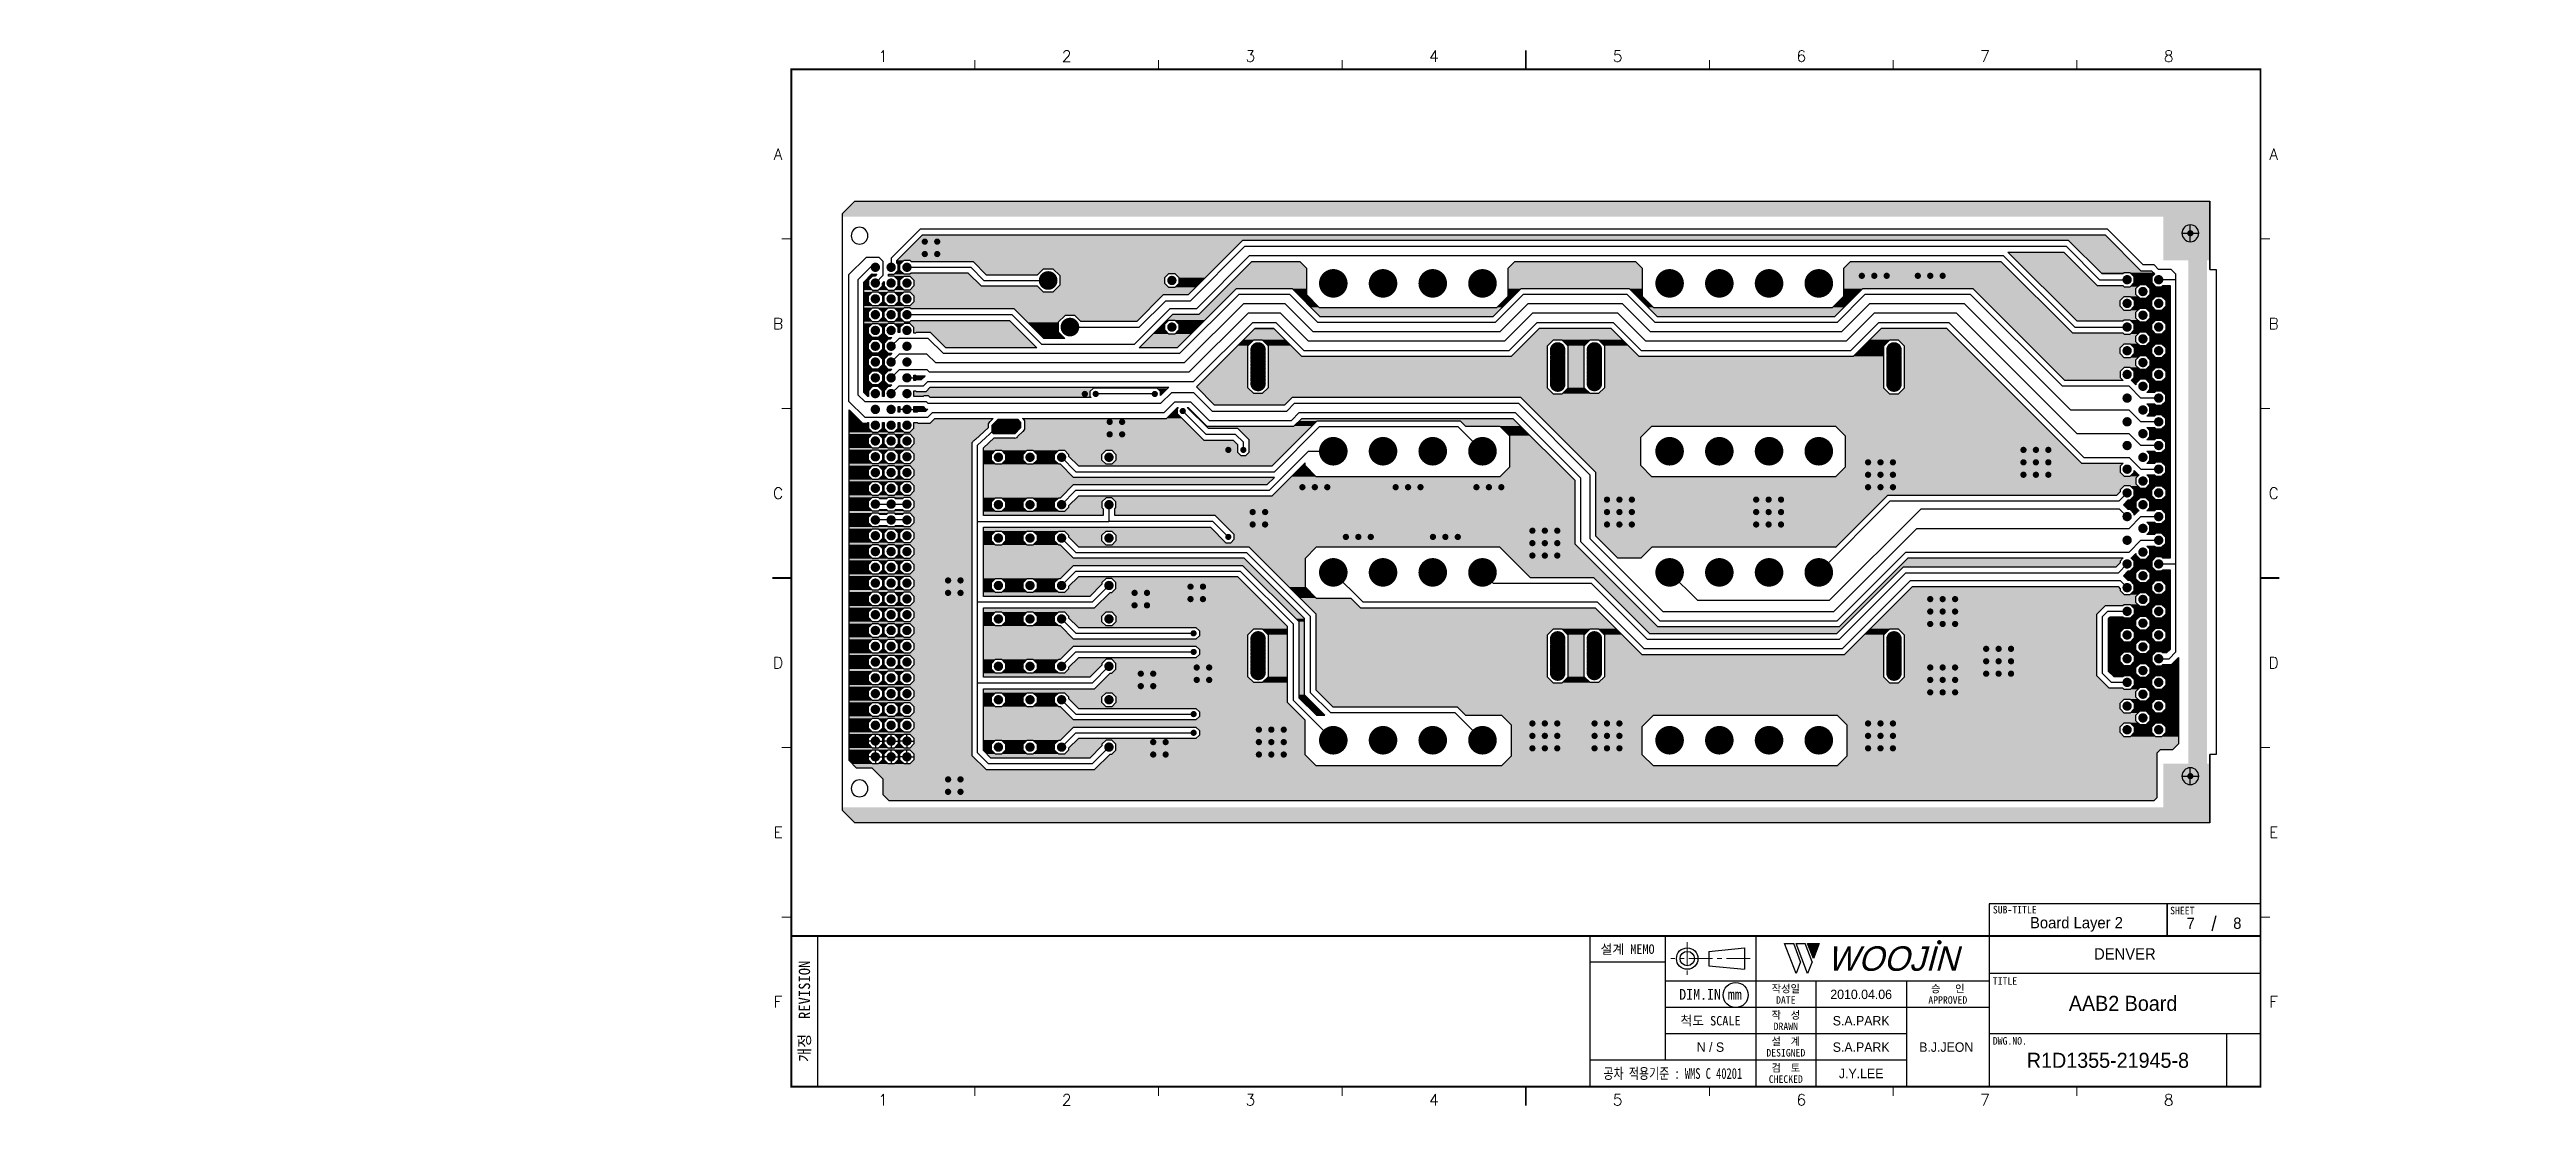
# Model space of a CAD drawing. Extents: x 295 to 953, y 10 to 290.
import ezdxf
from ezdxf.enums import TextEntityAlignment as Align

# ---------------------------------------------------------------- set-up
doc = ezdxf.new("R2010")
doc.units = 0
doc.header["$LTSCALE"] = 5
doc.header["$MEASUREMENT"] = 0
doc.linetypes.add('CENTER', pattern=[2, 1.25, -0.25, 0.25, -0.25])
doc.layers.get('0').update_dxf_attribs({"linetype": 'CONTINUOUS', "lineweight": 25})
for name, color, linetype, lineweight in [('2', 2, 'CENTER', 13), ('4', 4, 'CONTINUOUS', 18), ('6', 6, 'CONTINUOUS', 13)]:
    doc.layers.add(name, color=color, linetype=linetype, lineweight=lineweight)
for name, color, linetype in [('L4-BOTTOM_GBR', 7, 'CONTINUOUS'), ('SHEET', 3, 'CONTINUOUS'), ('문자', 4, 'CONTINUOUS'), ('테두리', 3, 'CONTINUOUS')]:
    doc.layers.add(name, color=color, linetype=linetype)
doc.styles.add('MARK', font='ARLRDBD.TTF')
doc.styles.get("Standard").update_dxf_attribs({"font": 'simplex.shx'})
doc.styles.add('굴림', font='')
doc.styles.add('굴림체', font='')
doc.styles.get('굴림').set_extended_font_data('Gulim')
doc.styles.get('굴림체').set_extended_font_data('GulimChe')

msp = doc.modelspace()

# ---------------------------------------------------------------- texts
at = {"color": 4, "style": '굴림'}
for s, p in [('2010.04.06', (775.98, 39.5)), ('S.A.PARK', (775.98, 32.5)), ('S.A.PARK', (775.98, 25.5)), ('B.J.JEON', (798.57, 25.5)), ('J.Y.LEE', (775.98, 18.5))]:
    msp.add_text(s, height=2.5, dxfattribs=at).set_placement(p, align=Align.MIDDLE_CENTER)
at = {"layer": '4', "style": '굴림'}
for s, p in [('Board Layer 2', (833.13, 58.53)), ('7', (863.44, 58.33)), ('8', (875.83, 58.38)), ('DENVER', (845.98, 50.24))]:
    msp.add_text(s, height=3, dxfattribs=at).set_placement(p, align=Align.MIDDLE_CENTER)
at = {"layer": '6', "char_height": 3.5278, "width": 39.2183, "attachment_point": 4}
for insert in [(295.11, 181.28), (295.11, 173.63)]:
    msp.add_mtext('{\\f굴림|b0|i0|c129;\\C7;', dxfattribs=dict(at, insert=insert))
at = {"layer": '6', "color": 4, "char_height": 3, "attachment_point": 4, "style": '굴림체'}
for insert, width in [((905.28, 137.42), 36.962), ((952.58, 106.26), 52.2944), ((952.58, 102.14), 52.2944), ((573.67, 73.54), 36.962)]:
    msp.add_mtext('{\\f굴림|b0|i0|c129;\\C7;', dxfattribs=dict(at, insert=insert, width=width))
at = {"layer": '문자', "style": '굴림'}
for s, height, p in [('AAB2 Board', 4, (845.5, 37.11)), ('N / S', 2.5, (735.98, 25.5)), ('R1D1355-21945-8', 4, (841.48, 22))]:
    msp.add_text(s, height=height, dxfattribs=at).set_placement(p, align=Align.MIDDLE_CENTER)

# ---------------------------------------------------------------- blocks, each defined once
blk = doc.blocks.new('B')
at = {"layer": '문자'}
blk.add_hatch(color=256, dxfattribs=at).paths.add_polyline_path([(13.79, 10), (15.31, 6), (16.84, 10)])
at = {"color": 4, "const_width": 0.6}
blk.add_lwpolyline([(48.46, 10.32, 1), (49.06, 10.32, 1)], format="xyb", close=True, dxfattribs=at)
at = {"layer": '문자'}
for p, q in [((10.73, 2), (7.68, 10)), ((7.68, 10), (10.09, 10)), ((11.94, 5.16), (10.09, 10)), ((10.73, 10), (13.15, 10)), ((13.79, 2), (10.73, 10)), ((14.99, 5.16), (13.15, 10)), ((13.79, 10), (16.84, 10)), ((15.31, 6), (13.79, 10)), ((16.84, 10), (15.31, 6)), ((11.94, 5.16), (10.73, 2)), ((14.99, 5.16), (13.79, 2))]:
    blk.add_line(p, q, dxfattribs=at)
at = {"layer": '문자', "style": 'MARK', "oblique": 15}
blk.add_text('WOOJIN', height=6.5, dxfattribs=at).set_placement((36.4, 6), align=Align.MIDDLE_CENTER)
blk = doc.blocks.new('C')
blk.add_line((15, 285), (15, 285))
at = {"layer": '2'}
for p, q in [((252.83, 53.35), (252.83, 44.65)), ((269.53, 49), (248.48, 49))]:
    blk.add_line(p, q, dxfattribs=at)
at = {"layer": 'SHEET'}
for p, q in [((393.14, 60.3), (392.07, 56.28)), ((22, 55), (22, 15)), ((227, 55), (227, 15)), ((247, 55), (247, 22)), ((271, 55), (271, 15)), ((271, 55), (271, 15)), ((333, 55), (333, 15)), ((247, 48), (227, 48)), ((333, 43), (247, 43)), ((287, 43), (287, 15)), ((311, 43), (311, 15)), ((405, 45), (333, 45)), ((333, 36), (247, 36)), ((311, 29), (247, 29)), ((405, 29), (333, 29)), ((396, 29), (396, 15)), ((311, 22), (227, 22))]:
    blk.add_line(p, q, dxfattribs=at)
at = {"layer": 'SHEET', "color": 4}
for p, q in [((258.53, 50.9), (268.03, 51.85)), ((258.53, 50.9), (258.53, 47.1)), ((258.53, 47.1), (268.03, 46.15)), ((268.03, 51.85), (268.03, 46.15))]:
    blk.add_line(p, q, dxfattribs=at)
at = {"layer": 'SHEET'}
for points in [[(333, 55), (380.19, 55), (380.19, 63.49), (333, 63.49)], [(380.19, 55), (405, 55), (405, 63.49), (380.19, 63.49)]]:
    blk.add_lwpolyline(points, close=True, dxfattribs=at)
at = {"layer": 'SHEET', "color": 4}
for radius in [2.85, 1.9]:
    blk.add_circle((252.83, 49), radius, dxfattribs=at)
at = {"layer": 'SHEET'}
blk.add_circle((265.7, 39.32), 3.32, dxfattribs=at)
at = {"layer": '테두리'}
blk.add_line((405, 285), (405, 15), dxfattribs=at)
for points, const_width in [([(210, 290), (210, 285)], 0.5), ([(15, 285), (15, 15), (405, 15), (405, 285), (15, 285)], 0.5), ([(63.75, 287.5), (63.75, 285)], 0.3), ([(112.5, 287.5), (112.5, 285)], 0.3), ([(161.25, 287.5), (161.25, 285)], 0.3), ([(258.75, 287.5), (258.75, 285)], 0.3), ([(307.5, 287.5), (307.5, 285)], 0.3), ([(356.25, 287.5), (356.25, 285)], 0.3), ([(12.5, 240), (15, 240)], 0.3), ([(407.5, 240), (405, 240)], 0.3), ([(12.5, 195), (15, 195)], 0.3), ([(407.5, 195), (405, 195)], 0.3), ([(10, 150), (15, 150)], 0.5), ([(410, 150), (405, 150)], 0.5), ([(12.5, 105), (15, 105)], 0.3), ([(407.5, 105), (405, 105)], 0.3), ([(12.5, 60), (15, 60)], 0.3), ([(407.5, 60), (405, 60)], 0.3), ([(15, 55), (405, 55)], 0.5), ([(63.75, 12.5), (63.75, 15)], 0.3), ([(112.5, 12.5), (112.5, 15)], 0.3), ([(161.25, 12.5), (161.25, 15)], 0.3), ([(210, 10), (210, 15)], 0.5), ([(258.75, 12.5), (258.75, 15)], 0.3), ([(307.5, 12.5), (307.5, 15)], 0.3), ([(356.25, 12.5), (356.25, 15)], 0.3)]:
    blk.add_lwpolyline(points, dxfattribs=dict(at, const_width=const_width))
blk.add_blockref('B', (271, 43))
at = {"layer": '문자'}
for s, p in [('1', (39.38, 288.5)), ('2', (88.12, 288.5)), ('3', (136.88, 288.5)), ('4', (185.62, 288.5)), ('5', (234.38, 288.5)), ('6', (283.12, 288.5)), ('7', (331.88, 288.5)), ('8', (380.62, 288.5)), ('A', (11.5, 262.5)), ('A', (408.5, 262.5)), ('B', (11.5, 217.5)), ('B', (408.5, 217.5)), ('C', (11.5, 172.5)), ('C', (408.5, 172.5)), ('D', (11.5, 127.5)), ('D', (408.5, 127.5)), ('E', (11.5, 82.5)), ('E', (408.5, 82.5)), ('F', (11.5, 37.5)), ('F', (408.5, 37.5)), ('1', (39.38, 11.5)), ('2', (88.12, 11.5)), ('3', (136.88, 11.5)), ('4', (185.62, 11.5)), ('5', (234.38, 11.5)), ('6', (283.12, 11.5)), ('7', (331.88, 11.5)), ('8', (380.62, 11.5))]:
    blk.add_text(s, height=3, dxfattribs=at).set_placement(p, align=Align.MIDDLE)
at = {"layer": '문자', "style": '굴림체'}
for s, height, p in [('SUB-TITLE', 2, (339.77, 61.98)), ('SHEET', 2, (384.24, 61.74)), ('설계 MEMO', 2.5, (237, 51.5)), ('DIM.IN mm', 2.85, (259, 39.5)), ('작성일', 2, (279, 41)), ('승   인', 2, (322, 41)), ('척도 SCALE', 2.5, (259, 32.5)), ('작  성', 2, (279, 34)), ('DATE', 2, (279, 38)), ('APPROVED', 2, (322, 38)), ('설  계', 2, (279, 27)), ('DRAWN', 2, (279, 31)), ('DESIGNED', 2, (279, 24)), ('검  토', 2, (279, 20)), ('CHECKED', 2, (279, 17))]:
    blk.add_text(s, height=height, dxfattribs=at).set_placement(p, align=Align.MIDDLE_CENTER)
blk.add_text('개정  REVISION', height=3, rotation=90, dxfattribs=at).set_placement((18.5, 35), align=Align.MIDDLE_CENTER)
for s, p in [('TITLE', (333.95, 42.05)), ('DWG.NO.', (333.95, 26.15))]:
    blk.add_text(s, height=2, dxfattribs=at).set_placement(p)
at = {"layer": '문자', "style": '굴림체', "width": 0.75}
blk.add_text('공차 적용기준 : WMS C 40201', height=2.85, dxfattribs=at).set_placement((249, 18.5), align=Align.MIDDLE_CENTER)

# ---------------------------------------------------------------- linework, layer by layer
msp.add_line((491.98, 15), (491.98, 15))
msp.add_line((491.98, 15), (491.98, 15))
for points, const_width in [([(527.84, 239.28, -1), (527.02, 239.28, -1)], 0.825), ([(527.84, 235.97, -1), (527.02, 235.97, -1)], 0.825), ([(531.14, 239.28, -1), (530.32, 239.28, -1)], 0.825), ([(531.14, 235.97, -1), (530.32, 235.97, -1)], 0.825), ([(863.77, 241.49, -1), (862.94, 241.49, -1)], 0.825), ([(514.93, 232.46, -1), (513.69, 232.46, -1)], 1.24), ([(519.12, 232.46, -1), (517.88, 232.46, -1)], 1.24), ([(523.31, 232.46, -1), (522.08, 232.46, -1)], 1.24), ([(561.42, 228.96, -1), (558.94, 228.96, -1)], 2.48), ([(593.64, 228.96, -1), (592.4, 228.96, -1)], 1.24), ([(637.76, 228.19, -1), (633.97, 228.19, -1)], 3.79), ([(650.96, 228.19, -1), (647.17, 228.19, -1)], 3.79), ([(664.16, 228.19, -1), (660.37, 228.19, -1)], 3.79), ([(677.36, 228.19, -1), (673.57, 228.19, -1)], 3.79), ([(727.03, 228.19, -1), (723.24, 228.19, -1)], 3.79), ([(740.23, 228.19, -1), (736.44, 228.19, -1)], 3.79), ([(753.43, 228.19, -1), (749.64, 228.19, -1)], 3.79), ([(766.63, 228.19, -1), (762.84, 228.19, -1)], 3.79), ([(776.58, 230.2, -1), (775.75, 230.2, -1)], 0.825), ([(779.88, 230.2, -1), (779.05, 230.2, -1)], 0.825), ([(783.18, 230.2, -1), (782.35, 230.2, -1)], 0.825), ([(791.43, 230.2, -1), (790.6, 230.2, -1)], 0.825), ([(794.73, 230.2, -1), (793.9, 230.2, -1)], 0.825), ([(798.03, 230.2, -1), (797.2, 230.2, -1)], 0.825), ([(847.2, 229.17, -1), (845.96, 229.17, -1)], 1.24), ([(855.58, 229.17, -1), (854.34, 229.17, -1)], 1.24), ([(514.93, 228.27, -1), (513.69, 228.27, -1)], 1.24), ([(514.93, 224.08, -1), (513.69, 224.08, -1)], 1.24), ([(519.12, 228.27, -1), (517.88, 228.27, -1)], 1.24), ([(519.12, 224.08, -1), (517.88, 224.08, -1)], 1.24), ([(523.31, 228.27, -1), (522.08, 228.27, -1)], 1.24), ([(523.31, 224.08, -1), (522.08, 224.08, -1)], 1.24), ([(847.2, 222.88, -1), (845.96, 222.88, -1)], 1.24), ([(851.39, 226.03, -1), (850.15, 226.03, -1)], 1.24), ([(855.58, 222.88, -1), (854.34, 222.88, -1)], 1.24), ([(514.93, 219.89, -1), (513.69, 219.89, -1)], 1.24), ([(519.12, 219.89, -1), (517.88, 219.89, -1)], 1.24), ([(523.31, 219.89, -1), (522.08, 219.89, -1)], 1.24), ([(567.19, 216.59, -1), (564.72, 216.59, -1)], 2.48), ([(593.64, 216.59, -1), (592.4, 216.59, -1)], 1.24), ([(847.2, 216.6, -1), (845.96, 216.6, -1)], 1.24), ([(851.39, 219.74, -1), (850.15, 219.74, -1)], 1.24), ([(855.58, 216.6, -1), (854.34, 216.6, -1)], 1.24), ([(514.93, 215.7, -1), (513.69, 215.7, -1)], 1.24), ([(514.93, 211.51, -1), (513.69, 211.51, -1)], 1.24), ([(519.12, 215.7, -1), (517.88, 215.7, -1)], 1.24), ([(519.12, 211.51, -1), (517.88, 211.51, -1)], 1.24), ([(523.31, 215.7, -1), (522.08, 215.7, -1)], 1.24), ([(523.31, 211.51, -1), (522.08, 211.51, -1)], 1.24), ([(616.93, 210.53, -1), (614.87, 210.53, -1)], 2.06), ([(616.93, 209.54, -1), (614.87, 209.54, -1)], 2.06), ([(616.93, 208.55, -1), (614.87, 208.55, -1)], 2.06), ([(696.46, 210.53, -1), (694.4, 210.53, -1)], 2.06), ([(696.46, 209.54, -1), (694.4, 209.54, -1)], 2.06), ([(696.46, 208.39, -1), (694.4, 208.39, -1)], 2.06), ([(706.2, 210.53, -1), (704.14, 210.53, -1)], 2.06), ([(706.2, 209.54, -1), (704.14, 209.54, -1)], 2.06), ([(706.2, 208.55, -1), (704.14, 208.55, -1)], 2.06), ([(785.73, 210.53, -1), (783.67, 210.53, -1)], 2.06), ([(785.73, 209.54, -1), (783.67, 209.54, -1)], 2.06), ([(785.73, 208.39, -1), (783.67, 208.39, -1)], 2.06), ([(847.2, 210.31, -1), (845.96, 210.31, -1)], 1.24), ([(851.39, 213.45, -1), (850.15, 213.45, -1)], 1.24), ([(855.58, 210.31, -1), (854.34, 210.31, -1)], 1.24), ([(514.93, 207.31, -1), (513.69, 207.31, -1)], 1.24), ([(514.93, 203.12, -1), (513.69, 203.12, -1)], 1.24), ([(519.12, 207.31, -1), (517.88, 207.31, -1)], 1.24), ([(519.12, 203.12, -1), (517.88, 203.12, -1)], 1.24), ([(523.31, 207.31, -1), (522.08, 207.31, -1)], 1.24), ([(523.31, 203.12, -1), (522.08, 203.12, -1)], 1.24), ([(616.93, 207.56, -1), (614.87, 207.56, -1)], 2.06), ([(616.93, 206.57, -1), (614.87, 206.57, -1)], 2.06), ([(616.93, 205.58, -1), (614.87, 205.58, -1)], 2.06), ([(616.93, 204.59, -1), (614.87, 204.59, -1)], 2.06), ([(616.93, 203.6, -1), (614.87, 203.6, -1)], 2.06), ([(616.93, 202.61, -1), (614.87, 202.61, -1)], 2.06), ([(696.46, 207.4, -1), (694.4, 207.4, -1)], 2.06), ([(696.46, 206.41, -1), (694.4, 206.41, -1)], 2.06), ([(696.46, 205.42, -1), (694.4, 205.42, -1)], 2.06), ([(696.46, 204.43, -1), (694.4, 204.43, -1)], 2.06), ([(696.46, 203.44, -1), (694.4, 203.44, -1)], 2.06), ([(696.46, 202.45, -1), (694.4, 202.45, -1)], 2.06), ([(706.2, 207.56, -1), (704.14, 207.56, -1)], 2.06), ([(706.2, 206.57, -1), (704.14, 206.57, -1)], 2.06), ([(706.2, 205.58, -1), (704.14, 205.58, -1)], 2.06), ([(706.2, 204.59, -1), (704.14, 204.59, -1)], 2.06), ([(706.2, 203.6, -1), (704.14, 203.6, -1)], 2.06), ([(706.2, 202.61, -1), (704.14, 202.61, -1)], 2.06), ([(785.73, 207.4, -1), (783.67, 207.4, -1)], 2.06), ([(785.73, 206.41, -1), (783.67, 206.41, -1)], 2.06), ([(785.73, 205.42, -1), (783.67, 205.42, -1)], 2.06), ([(785.73, 204.43, -1), (783.67, 204.43, -1)], 2.06), ([(785.73, 203.44, -1), (783.67, 203.44, -1)], 2.06), ([(785.73, 202.45, -1), (783.67, 202.45, -1)], 2.06), ([(847.2, 204.02, -1), (845.96, 204.02, -1)], 1.24), ([(851.39, 207.17, -1), (850.15, 207.17, -1)], 1.24), ([(855.58, 204.02, -1), (854.34, 204.02, -1)], 1.24), ([(514.93, 198.93, -1), (513.69, 198.93, -1)], 1.24), ([(519.12, 198.93, -1), (517.88, 198.93, -1)], 1.24), ([(523.31, 198.93, -1), (522.08, 198.93, -1)], 1.24), ([(570.33, 198.85, -1), (569.5, 198.85, -1)], 0.825), ([(573.22, 198.85, -1), (572.39, 198.85, -1)], 0.825), ([(588.89, 198.85, -1), (588.07, 198.85, -1)], 0.825), ([(616.93, 201.62, -1), (614.87, 201.62, -1)], 2.06), ([(696.46, 201.46, -1), (694.4, 201.46, -1)], 2.06), ([(706.2, 201.62, -1), (704.14, 201.62, -1)], 2.06), ([(785.73, 201.46, -1), (783.67, 201.46, -1)], 2.06), ([(847.2, 197.74, -1), (845.96, 197.74, -1)], 1.24), ([(851.39, 200.88, -1), (850.15, 200.88, -1)], 1.24), ([(855.58, 197.74, -1), (854.34, 197.74, -1)], 1.24), ([(514.93, 194.74, -1), (513.69, 194.74, -1)], 1.24), ([(514.93, 190.55, -1), (513.69, 190.55, -1)], 1.24), ([(519.12, 194.74, -1), (517.88, 194.74, -1)], 1.24), ([(519.12, 190.55, -1), (517.88, 190.55, -1)], 1.24), ([(523.31, 194.74, -1), (522.08, 194.74, -1)], 1.24), ([(523.31, 190.55, -1), (522.08, 190.55, -1)], 1.24), ([(547.23, 190.19, -1), (546.4, 190.19, -1)], 0.825), ([(549.7, 190.19, -1), (548.88, 190.19, -1)], 0.825), ([(552.18, 190.19, -1), (551.35, 190.19, -1)], 0.825), ([(576.93, 191.43, -1), (576.1, 191.43, -1)], 0.825), ([(580.23, 191.43, -1), (579.4, 191.43, -1)], 0.825), ([(596.32, 194.31, -1), (595.49, 194.31, -1)], 0.825), ([(847.2, 191.45, -1), (845.96, 191.45, -1)], 1.24), ([(851.39, 194.59, -1), (850.15, 194.59, -1)], 1.24), ([(855.58, 191.45, -1), (854.34, 191.45, -1)], 1.24), ([(514.93, 186.36, -1), (513.69, 186.36, -1)], 1.24), ([(519.12, 186.36, -1), (517.88, 186.36, -1)], 1.24), ([(523.31, 186.36, -1), (522.08, 186.36, -1)], 1.24), ([(539.99, 185.61, -1), (539.87, 185.61, -1)], 0.124), ([(539.99, 184.86, -1), (539.87, 184.86, -1)], 0.124), ([(576.93, 188.12, -1), (576.1, 188.12, -1)], 0.825), ([(580.23, 188.12, -1), (579.4, 188.12, -1)], 0.825), ([(608.41, 184, -1), (607.59, 184, -1)], 0.825), ([(612.4, 184, -1), (611.58, 184, -1)], 0.825), ([(637.76, 183.64, -1), (633.97, 183.64, -1)], 3.79), ([(650.96, 183.64, -1), (647.17, 183.64, -1)], 3.79), ([(664.16, 183.64, -1), (660.37, 183.64, -1)], 3.79), ([(677.36, 183.64, -1), (673.57, 183.64, -1)], 3.79), ([(727.03, 183.64, -1), (723.24, 183.64, -1)], 3.79), ([(740.23, 183.64, -1), (736.44, 183.64, -1)], 3.79), ([(753.43, 183.64, -1), (749.64, 183.64, -1)], 3.79), ([(766.63, 183.64, -1), (762.84, 183.64, -1)], 3.79), ([(819.48, 184, -1), (818.65, 184, -1)], 0.825), ([(822.78, 184, -1), (821.95, 184, -1)], 0.825), ([(826.08, 184, -1), (825.25, 184, -1)], 0.825), ([(847.2, 185.16, -1), (845.96, 185.16, -1)], 1.24), ([(851.39, 188.31, -1), (850.15, 188.31, -1)], 1.24), ([(855.58, 185.16, -1), (854.34, 185.16, -1)], 1.24), ([(514.93, 182.17, -1), (513.69, 182.17, -1)], 1.24), ([(514.93, 177.98, -1), (513.69, 177.98, -1)], 1.24), ([(519.12, 182.17, -1), (517.88, 182.17, -1)], 1.24), ([(519.12, 177.98, -1), (517.88, 177.98, -1)], 1.24), ([(523.31, 182.17, -1), (522.08, 182.17, -1)], 1.24), ([(523.31, 177.98, -1), (522.08, 177.98, -1)], 1.24), ([(547.6, 182.04, -1), (546.36, 182.04, -1)], 1.24), ([(555.98, 182.04, -1), (554.75, 182.04, -1)], 1.24), ([(564.36, 182.04, -1), (563.13, 182.04, -1)], 1.24), ([(576.94, 182.04, -1), (575.7, 182.04, -1)], 1.24), ([(778.23, 180.7, -1), (777.4, 180.7, -1)], 0.825), ([(778.23, 177.4, -1), (777.4, 177.4, -1)], 0.825), ([(781.53, 180.7, -1), (780.7, 180.7, -1)], 0.825), ([(781.53, 177.4, -1), (780.7, 177.4, -1)], 0.825), ([(784.83, 180.7, -1), (784, 180.7, -1)], 0.825), ([(784.83, 177.4, -1), (784, 177.4, -1)], 0.825), ([(819.48, 180.7, -1), (818.65, 180.7, -1)], 0.825), ([(819.48, 177.4, -1), (818.65, 177.4, -1)], 0.825), ([(822.78, 180.7, -1), (821.95, 180.7, -1)], 0.825), ([(822.78, 177.4, -1), (821.95, 177.4, -1)], 0.825), ([(826.08, 180.7, -1), (825.25, 180.7, -1)], 0.825), ([(826.08, 177.4, -1), (825.25, 177.4, -1)], 0.825), ([(847.2, 178.88, -1), (845.96, 178.88, -1)], 1.24), ([(851.39, 182.02, -1), (850.15, 182.02, -1)], 1.24), ([(855.58, 178.88, -1), (854.34, 178.88, -1)], 1.24), ([(514.93, 173.79, -1), (513.69, 173.79, -1)], 1.24), ([(519.12, 173.79, -1), (517.88, 173.79, -1)], 1.24), ([(523.31, 173.79, -1), (522.08, 173.79, -1)], 1.24), ([(628.08, 174.1, -1), (627.25, 174.1, -1)], 0.825), ([(631.38, 174.1, -1), (630.55, 174.1, -1)], 0.825), ([(634.68, 174.1, -1), (633.85, 174.1, -1)], 0.825), ([(652.83, 174.1, -1), (652, 174.1, -1)], 0.825), ([(656.13, 174.1, -1), (655.3, 174.1, -1)], 0.825), ([(659.43, 174.1, -1), (658.6, 174.1, -1)], 0.825), ([(674.28, 174.1, -1), (673.45, 174.1, -1)], 0.825), ([(677.58, 174.1, -1), (676.75, 174.1, -1)], 0.825), ([(680.88, 174.1, -1), (680.05, 174.1, -1)], 0.825), ([(708.93, 170.8, -1), (708.1, 170.8, -1)], 0.825), ([(712.23, 170.8, -1), (711.4, 170.8, -1)], 0.825), ([(715.53, 170.8, -1), (714.7, 170.8, -1)], 0.825), ([(748.53, 170.8, -1), (747.7, 170.8, -1)], 0.825), ([(751.83, 170.8, -1), (751, 170.8, -1)], 0.825), ([(755.13, 170.8, -1), (754.3, 170.8, -1)], 0.825), ([(778.23, 174.1, -1), (777.4, 174.1, -1)], 0.825), ([(781.53, 174.1, -1), (780.7, 174.1, -1)], 0.825), ([(784.83, 174.1, -1), (784, 174.1, -1)], 0.825), ([(847.2, 172.59, -1), (845.96, 172.59, -1)], 1.24), ([(851.39, 175.73, -1), (850.15, 175.73, -1)], 1.24), ([(855.58, 172.59, -1), (854.34, 172.59, -1)], 1.24), ([(514.93, 169.6, -1), (513.69, 169.6, -1)], 1.24), ([(514.93, 165.4, -1), (513.69, 165.4, -1)], 1.24), ([(519.12, 169.6, -1), (517.88, 169.6, -1)], 1.24), ([(519.12, 165.4, -1), (517.88, 165.4, -1)], 1.24), ([(523.31, 169.6, -1), (522.08, 169.6, -1)], 1.24), ([(523.31, 165.4, -1), (522.08, 165.4, -1)], 1.24), ([(547.6, 169.46, -1), (546.36, 169.46, -1)], 1.24), ([(555.98, 169.46, -1), (554.75, 169.46, -1)], 1.24), ([(564.36, 169.46, -1), (563.13, 169.46, -1)], 1.24), ([(576.94, 169.46, -1), (575.7, 169.46, -1)], 1.24), ([(614.88, 167.5, -1), (614.05, 167.5, -1)], 0.825), ([(614.88, 164.2, -1), (614.05, 164.2, -1)], 0.825), ([(618.18, 167.5, -1), (617.35, 167.5, -1)], 0.825), ([(618.18, 164.2, -1), (617.35, 164.2, -1)], 0.825), ([(708.93, 167.5, -1), (708.1, 167.5, -1)], 0.825), ([(708.93, 164.2, -1), (708.1, 164.2, -1)], 0.825), ([(712.23, 167.5, -1), (711.4, 167.5, -1)], 0.825), ([(712.23, 164.2, -1), (711.4, 164.2, -1)], 0.825), ([(715.53, 167.5, -1), (714.7, 167.5, -1)], 0.825), ([(715.53, 164.2, -1), (714.7, 164.2, -1)], 0.825), ([(748.53, 167.5, -1), (747.7, 167.5, -1)], 0.825), ([(748.53, 164.2, -1), (747.7, 164.2, -1)], 0.825), ([(751.83, 167.5, -1), (751, 167.5, -1)], 0.825), ([(751.83, 164.2, -1), (751, 164.2, -1)], 0.825), ([(755.13, 167.5, -1), (754.3, 167.5, -1)], 0.825), ([(755.13, 164.2, -1), (754.3, 164.2, -1)], 0.825), ([(847.2, 166.3, -1), (845.96, 166.3, -1)], 1.24), ([(851.39, 169.45, -1), (850.15, 169.45, -1)], 1.24), ([(851.39, 163.16, -1), (850.15, 163.16, -1)], 1.24), ([(855.58, 166.3, -1), (854.34, 166.3, -1)], 1.24), ([(514.93, 161.21, -1), (513.69, 161.21, -1)], 1.24), ([(514.93, 157.02, -1), (513.69, 157.02, -1)], 1.24), ([(519.12, 161.21, -1), (517.88, 161.21, -1)], 1.24), ([(519.12, 157.02, -1), (517.88, 157.02, -1)], 1.24), ([(523.31, 161.21, -1), (522.08, 161.21, -1)], 1.24), ([(523.31, 157.02, -1), (522.08, 157.02, -1)], 1.24), ([(547.6, 160.59, -1), (546.36, 160.59, -1)], 1.24), ([(555.98, 160.59, -1), (554.75, 160.59, -1)], 1.24), ([(564.36, 160.59, -1), (563.13, 160.59, -1)], 1.24), ([(576.94, 160.59, -1), (575.7, 160.59, -1)], 1.24), ([(608.41, 160.9, -1), (607.59, 160.9, -1)], 0.825), ([(639.63, 160.9, -1), (638.8, 160.9, -1)], 0.825), ([(642.93, 160.9, -1), (642.1, 160.9, -1)], 0.825), ([(646.23, 160.9, -1), (645.4, 160.9, -1)], 0.825), ([(662.73, 160.9, -1), (661.9, 160.9, -1)], 0.825), ([(666.03, 160.9, -1), (665.2, 160.9, -1)], 0.825), ([(669.33, 160.9, -1), (668.5, 160.9, -1)], 0.825), ([(689.13, 162.55, -1), (688.3, 162.55, -1)], 0.825), ([(689.13, 159.25, -1), (688.3, 159.25, -1)], 0.825), ([(692.43, 162.55, -1), (691.6, 162.55, -1)], 0.825), ([(692.43, 159.25, -1), (691.6, 159.25, -1)], 0.825), ([(695.73, 162.55, -1), (694.9, 162.55, -1)], 0.825), ([(695.73, 159.25, -1), (694.9, 159.25, -1)], 0.825), ([(847.2, 160.02, -1), (845.96, 160.02, -1)], 1.24), ([(851.39, 156.87, -1), (850.15, 156.87, -1)], 1.24), ([(855.58, 160.02, -1), (854.34, 160.02, -1)], 1.24), ([(514.93, 152.83, -1), (513.69, 152.83, -1)], 1.24), ([(519.12, 152.83, -1), (517.88, 152.83, -1)], 1.24), ([(523.31, 152.83, -1), (522.08, 152.83, -1)], 1.24), ([(637.76, 151.49, -1), (633.97, 151.49, -1)], 3.79), ([(650.96, 151.49, -1), (647.17, 151.49, -1)], 3.79), ([(664.16, 151.49, -1), (660.37, 151.49, -1)], 3.79), ([(677.36, 151.49, -1), (673.57, 151.49, -1)], 3.79), ([(689.13, 155.95, -1), (688.3, 155.95, -1)], 0.825), ([(692.43, 155.95, -1), (691.6, 155.95, -1)], 0.825), ([(695.73, 155.95, -1), (694.9, 155.95, -1)], 0.825), ([(727.03, 151.49, -1), (723.24, 151.49, -1)], 3.79), ([(740.23, 151.49, -1), (736.44, 151.49, -1)], 3.79), ([(753.43, 151.49, -1), (749.64, 151.49, -1)], 3.79), ([(766.63, 151.49, -1), (762.84, 151.49, -1)], 3.79), ([(847.2, 153.73, -1), (845.96, 153.73, -1)], 1.24), ([(851.39, 150.59, -1), (850.15, 150.59, -1)], 1.24), ([(855.58, 153.73, -1), (854.34, 153.73, -1)], 1.24), ([(514.93, 148.64, -1), (513.69, 148.64, -1)], 1.24), ([(514.93, 144.45, -1), (513.69, 144.45, -1)], 1.24), ([(519.12, 148.64, -1), (517.88, 148.64, -1)], 1.24), ([(519.12, 144.45, -1), (517.88, 144.45, -1)], 1.24), ([(523.31, 148.64, -1), (522.08, 148.64, -1)], 1.24), ([(523.31, 144.45, -1), (522.08, 144.45, -1)], 1.24), ([(534.03, 149.35, -1), (533.2, 149.35, -1)], 0.825), ([(534.03, 146.05, -1), (533.2, 146.05, -1)], 0.825), ([(537.33, 149.35, -1), (536.5, 149.35, -1)], 0.825), ([(537.33, 146.05, -1), (536.5, 146.05, -1)], 0.825), ([(547.6, 148.01, -1), (546.36, 148.01, -1)], 1.24), ([(555.98, 148.01, -1), (554.75, 148.01, -1)], 1.24), ([(564.36, 148.01, -1), (563.13, 148.01, -1)], 1.24), ([(576.94, 148.01, -1), (575.7, 148.01, -1)], 1.24), ([(583.53, 146.05, -1), (582.7, 146.05, -1)], 0.825), ([(586.83, 146.05, -1), (586, 146.05, -1)], 0.825), ([(598.38, 147.7, -1), (597.55, 147.7, -1)], 0.825), ([(598.38, 144.4, -1), (597.55, 144.4, -1)], 0.825), ([(601.68, 147.7, -1), (600.85, 147.7, -1)], 0.825), ([(601.68, 144.4, -1), (600.85, 144.4, -1)], 0.825), ([(794.73, 144.4, -1), (793.9, 144.4, -1)], 0.825), ([(798.03, 144.4, -1), (797.2, 144.4, -1)], 0.825), ([(801.33, 144.4, -1), (800.5, 144.4, -1)], 0.825), ([(847.2, 147.44, -1), (845.96, 147.44, -1)], 1.24), ([(851.39, 144.3, -1), (850.15, 144.3, -1)], 1.24), ([(855.58, 147.44, -1), (854.34, 147.44, -1)], 1.24), ([(514.93, 140.26, -1), (513.69, 140.26, -1)], 1.24), ([(519.12, 140.26, -1), (517.88, 140.26, -1)], 1.24), ([(523.31, 140.26, -1), (522.08, 140.26, -1)], 1.24), ([(547.6, 139.14, -1), (546.36, 139.14, -1)], 1.24), ([(555.98, 139.14, -1), (554.75, 139.14, -1)], 1.24), ([(564.36, 139.14, -1), (563.13, 139.14, -1)], 1.24), ([(576.94, 139.14, -1), (575.7, 139.14, -1)], 1.24), ([(583.53, 142.75, -1), (582.7, 142.75, -1)], 0.825), ([(586.83, 142.75, -1), (586, 142.75, -1)], 0.825), ([(794.73, 141.1, -1), (793.9, 141.1, -1)], 0.825), ([(794.73, 137.8, -1), (793.9, 137.8, -1)], 0.825), ([(798.03, 141.1, -1), (797.2, 141.1, -1)], 0.825), ([(798.03, 137.8, -1), (797.2, 137.8, -1)], 0.825), ([(801.33, 141.1, -1), (800.5, 141.1, -1)], 0.825), ([(801.33, 137.8, -1), (800.5, 137.8, -1)], 0.825), ([(847.2, 141.16, -1), (845.96, 141.16, -1)], 1.24), ([(851.39, 138.01, -1), (850.15, 138.01, -1)], 1.24), ([(855.58, 141.16, -1), (854.34, 141.16, -1)], 1.24), ([(514.93, 136.07, -1), (513.69, 136.07, -1)], 1.24), ([(514.93, 131.88, -1), (513.69, 131.88, -1)], 1.24), ([(519.12, 136.07, -1), (517.88, 136.07, -1)], 1.24), ([(519.12, 131.88, -1), (517.88, 131.88, -1)], 1.24), ([(523.31, 136.07, -1), (522.08, 136.07, -1)], 1.24), ([(523.31, 131.88, -1), (522.08, 131.88, -1)], 1.24), ([(599.2, 135.32, -1), (598.38, 135.32, -1)], 0.825), ([(616.93, 133.84, -1), (614.87, 133.84, -1)], 2.06), ([(616.93, 132.85, -1), (614.87, 132.85, -1)], 2.06), ([(616.93, 131.86, -1), (614.87, 131.86, -1)], 2.06), ([(616.93, 130.87, -1), (614.87, 130.87, -1)], 2.06), ([(616.93, 129.88, -1), (614.87, 129.88, -1)], 2.06), ([(696.46, 133.84, -1), (694.4, 133.84, -1)], 2.06), ([(696.46, 132.85, -1), (694.4, 132.85, -1)], 2.06), ([(696.46, 131.69, -1), (694.4, 131.69, -1)], 2.06), ([(696.46, 130.7, -1), (694.4, 130.7, -1)], 2.06), ([(696.46, 129.71, -1), (694.4, 129.71, -1)], 2.06), ([(706.2, 133.84, -1), (704.14, 133.84, -1)], 2.06), ([(706.2, 132.85, -1), (704.14, 132.85, -1)], 2.06), ([(706.2, 131.86, -1), (704.14, 131.86, -1)], 2.06), ([(706.2, 130.87, -1), (704.14, 130.87, -1)], 2.06), ([(706.2, 129.88, -1), (704.14, 129.88, -1)], 2.06), ([(785.73, 133.84, -1), (783.67, 133.84, -1)], 2.06), ([(785.73, 132.85, -1), (783.67, 132.85, -1)], 2.06), ([(785.73, 131.69, -1), (783.67, 131.69, -1)], 2.06), ([(785.73, 130.7, -1), (783.67, 130.7, -1)], 2.06), ([(785.73, 129.71, -1), (783.67, 129.71, -1)], 2.06), ([(809.58, 131.2, -1), (808.75, 131.2, -1)], 0.825), ([(812.88, 131.2, -1), (812.05, 131.2, -1)], 0.825), ([(816.18, 131.2, -1), (815.35, 131.2, -1)], 0.825), ([(847.2, 134.87, -1), (845.96, 134.87, -1)], 1.24), ([(851.39, 131.73, -1), (850.15, 131.73, -1)], 1.24), ([(855.58, 134.87, -1), (854.34, 134.87, -1)], 1.24), ([(514.93, 127.69, -1), (513.69, 127.69, -1)], 1.24), ([(519.12, 127.69, -1), (517.88, 127.69, -1)], 1.24), ([(523.31, 127.69, -1), (522.08, 127.69, -1)], 1.24), ([(547.6, 126.56, -1), (546.36, 126.56, -1)], 1.24), ([(555.98, 126.56, -1), (554.75, 126.56, -1)], 1.24), ([(564.36, 126.56, -1), (563.13, 126.56, -1)], 1.24), ([(576.94, 126.56, -1), (575.7, 126.56, -1)], 1.24), ([(585.18, 124.6, -1), (584.35, 124.6, -1)], 0.825), ([(588.48, 124.6, -1), (587.65, 124.6, -1)], 0.825), ([(599.2, 130.38, -1), (598.38, 130.38, -1)], 0.825), ([(600.03, 126.25, -1), (599.2, 126.25, -1)], 0.825), ([(603.33, 126.25, -1), (602.5, 126.25, -1)], 0.825), ([(616.93, 128.89, -1), (614.87, 128.89, -1)], 2.06), ([(616.93, 127.9, -1), (614.87, 127.9, -1)], 2.06), ([(616.93, 126.91, -1), (614.87, 126.91, -1)], 2.06), ([(616.93, 125.92, -1), (614.87, 125.92, -1)], 2.06), ([(616.93, 124.93, -1), (614.87, 124.93, -1)], 2.06), ([(696.46, 128.72, -1), (694.4, 128.72, -1)], 2.06), ([(696.46, 127.73, -1), (694.4, 127.73, -1)], 2.06), ([(696.46, 126.74, -1), (694.4, 126.74, -1)], 2.06), ([(696.46, 125.75, -1), (694.4, 125.75, -1)], 2.06), ([(696.46, 124.76, -1), (694.4, 124.76, -1)], 2.06), ([(706.2, 128.89, -1), (704.14, 128.89, -1)], 2.06), ([(706.2, 127.9, -1), (704.14, 127.9, -1)], 2.06), ([(706.2, 126.91, -1), (704.14, 126.91, -1)], 2.06), ([(706.2, 125.92, -1), (704.14, 125.92, -1)], 2.06), ([(706.2, 124.93, -1), (704.14, 124.93, -1)], 2.06), ([(785.73, 128.72, -1), (783.67, 128.72, -1)], 2.06), ([(785.73, 127.73, -1), (783.67, 127.73, -1)], 2.06), ([(785.73, 126.74, -1), (783.67, 126.74, -1)], 2.06), ([(785.73, 125.75, -1), (783.67, 125.75, -1)], 2.06), ([(785.73, 124.76, -1), (783.67, 124.76, -1)], 2.06), ([(794.73, 126.25, -1), (793.9, 126.25, -1)], 0.825), ([(798.03, 126.25, -1), (797.2, 126.25, -1)], 0.825), ([(801.33, 126.25, -1), (800.5, 126.25, -1)], 0.825), ([(809.58, 127.9, -1), (808.75, 127.9, -1)], 0.825), ([(809.58, 124.6, -1), (808.75, 124.6, -1)], 0.825), ([(812.88, 127.9, -1), (812.05, 127.9, -1)], 0.825), ([(812.88, 124.6, -1), (812.05, 124.6, -1)], 0.825), ([(816.18, 127.9, -1), (815.35, 127.9, -1)], 0.825), ([(816.18, 124.6, -1), (815.35, 124.6, -1)], 0.825), ([(847.2, 128.58, -1), (845.96, 128.58, -1)], 1.24), ([(851.39, 125.44, -1), (850.15, 125.44, -1)], 1.24), ([(855.58, 128.58, -1), (854.34, 128.58, -1)], 1.24), ([(514.93, 123.49, -1), (513.69, 123.49, -1)], 1.24), ([(514.93, 119.3, -1), (513.69, 119.3, -1)], 1.24), ([(519.12, 123.49, -1), (517.88, 123.49, -1)], 1.24), ([(519.12, 119.3, -1), (517.88, 119.3, -1)], 1.24), ([(523.31, 123.49, -1), (522.08, 123.49, -1)], 1.24), ([(523.31, 119.3, -1), (522.08, 119.3, -1)], 1.24), ([(547.6, 117.69, -1), (546.36, 117.69, -1)], 1.24), ([(555.98, 117.69, -1), (554.75, 117.69, -1)], 1.24), ([(564.36, 117.69, -1), (563.13, 117.69, -1)], 1.24), ([(576.94, 117.69, -1), (575.7, 117.69, -1)], 1.24), ([(585.18, 121.3, -1), (584.35, 121.3, -1)], 0.825), ([(588.48, 121.3, -1), (587.65, 121.3, -1)], 0.825), ([(600.03, 122.95, -1), (599.2, 122.95, -1)], 0.825), ([(603.33, 122.95, -1), (602.5, 122.95, -1)], 0.825), ([(794.73, 122.95, -1), (793.9, 122.95, -1)], 0.825), ([(794.73, 119.65, -1), (793.9, 119.65, -1)], 0.825), ([(798.03, 122.95, -1), (797.2, 122.95, -1)], 0.825), ([(798.03, 119.65, -1), (797.2, 119.65, -1)], 0.825), ([(801.33, 122.95, -1), (800.5, 122.95, -1)], 0.825), ([(801.33, 119.65, -1), (800.5, 119.65, -1)], 0.825), ([(847.2, 122.3, -1), (845.96, 122.3, -1)], 1.24), ([(851.39, 119.16, -1), (850.15, 119.16, -1)], 1.24), ([(855.58, 122.3, -1), (854.34, 122.3, -1)], 1.24), ([(514.93, 115.11, -1), (513.69, 115.11, -1)], 1.24), ([(514.93, 110.92, -1), (513.69, 110.92, -1)], 1.24), ([(519.12, 115.11, -1), (517.88, 115.11, -1)], 1.24), ([(519.12, 110.92, -1), (517.88, 110.92, -1)], 1.24), ([(523.31, 115.11, -1), (522.08, 115.11, -1)], 1.24), ([(523.31, 110.92, -1), (522.08, 110.92, -1)], 1.24), ([(599.2, 113.88, -1), (598.38, 113.88, -1)], 0.825), ([(628.43, 112.28, -1), (628.31, 112.28, -1)], 0.124), ([(689.13, 111.4, -1), (688.3, 111.4, -1)], 0.825), ([(692.43, 111.4, -1), (691.6, 111.4, -1)], 0.825), ([(695.73, 111.4, -1), (694.9, 111.4, -1)], 0.825), ([(705.63, 111.4, -1), (704.8, 111.4, -1)], 0.825), ([(708.93, 111.4, -1), (708.1, 111.4, -1)], 0.825), ([(712.23, 111.4, -1), (711.4, 111.4, -1)], 0.825), ([(778.23, 111.4, -1), (777.4, 111.4, -1)], 0.825), ([(781.53, 111.4, -1), (780.7, 111.4, -1)], 0.825), ([(784.83, 111.4, -1), (784, 111.4, -1)], 0.825), ([(847.2, 116.01, -1), (845.96, 116.01, -1)], 1.24), ([(851.39, 112.87, -1), (850.15, 112.87, -1)], 1.24), ([(855.58, 116.01, -1), (854.34, 116.01, -1)], 1.24), ([(514.93, 106.73, -1), (513.69, 106.73, -1)], 1.24), ([(519.12, 106.73, -1), (517.88, 106.73, -1)], 1.24), ([(523.31, 106.73, -1), (522.08, 106.73, -1)], 1.24), ([(547.6, 105.11, -1), (546.36, 105.11, -1)], 1.24), ([(555.98, 105.11, -1), (554.75, 105.11, -1)], 1.24), ([(564.36, 105.11, -1), (563.13, 105.11, -1)], 1.24), ([(576.94, 105.11, -1), (575.7, 105.11, -1)], 1.24), ([(588.48, 106.45, -1), (587.65, 106.45, -1)], 0.825), ([(591.78, 106.45, -1), (590.95, 106.45, -1)], 0.825), ([(599.2, 108.92, -1), (598.38, 108.92, -1)], 0.825), ([(616.53, 109.75, -1), (615.7, 109.75, -1)], 0.825), ([(616.53, 106.45, -1), (615.7, 106.45, -1)], 0.825), ([(619.83, 109.75, -1), (619, 109.75, -1)], 0.825), ([(619.83, 106.45, -1), (619, 106.45, -1)], 0.825), ([(623.13, 109.75, -1), (622.3, 109.75, -1)], 0.825), ([(623.13, 106.45, -1), (622.3, 106.45, -1)], 0.825), ([(637.76, 106.94, -1), (633.97, 106.94, -1)], 3.79), ([(650.96, 106.94, -1), (647.17, 106.94, -1)], 3.79), ([(664.16, 106.94, -1), (660.37, 106.94, -1)], 3.79), ([(677.36, 106.94, -1), (673.57, 106.94, -1)], 3.79), ([(689.13, 108.1, -1), (688.3, 108.1, -1)], 0.825), ([(689.13, 104.8, -1), (688.3, 104.8, -1)], 0.825), ([(692.43, 108.1, -1), (691.6, 108.1, -1)], 0.825), ([(692.43, 104.8, -1), (691.6, 104.8, -1)], 0.825), ([(695.73, 108.1, -1), (694.9, 108.1, -1)], 0.825), ([(695.73, 104.8, -1), (694.9, 104.8, -1)], 0.825), ([(705.63, 108.1, -1), (704.8, 108.1, -1)], 0.825), ([(705.63, 104.8, -1), (704.8, 104.8, -1)], 0.825), ([(708.93, 108.1, -1), (708.1, 108.1, -1)], 0.825), ([(708.93, 104.8, -1), (708.1, 104.8, -1)], 0.825), ([(712.23, 108.1, -1), (711.4, 108.1, -1)], 0.825), ([(712.23, 104.8, -1), (711.4, 104.8, -1)], 0.825), ([(727.03, 106.94, -1), (723.24, 106.94, -1)], 3.79), ([(740.23, 106.94, -1), (736.44, 106.94, -1)], 3.79), ([(753.43, 106.94, -1), (749.64, 106.94, -1)], 3.79), ([(766.63, 106.94, -1), (762.84, 106.94, -1)], 3.79), ([(778.23, 108.1, -1), (777.4, 108.1, -1)], 0.825), ([(778.23, 104.8, -1), (777.4, 104.8, -1)], 0.825), ([(781.53, 108.1, -1), (780.7, 108.1, -1)], 0.825), ([(781.53, 104.8, -1), (780.7, 104.8, -1)], 0.825), ([(784.83, 108.1, -1), (784, 108.1, -1)], 0.825), ([(784.83, 104.8, -1), (784, 104.8, -1)], 0.825), ([(847.2, 109.73, -1), (845.96, 109.73, -1)], 1.24), ([(855.58, 109.73, -1), (854.34, 109.73, -1)], 1.24), ([(514.93, 102.54, -1), (513.69, 102.54, -1)], 1.24), ([(519.12, 102.54, -1), (517.88, 102.54, -1)], 1.24), ([(523.31, 102.54, -1), (522.08, 102.54, -1)], 1.24), ([(588.48, 103.15, -1), (587.65, 103.15, -1)], 0.825), ([(591.78, 103.15, -1), (590.95, 103.15, -1)], 0.825), ([(616.53, 103.15, -1), (615.7, 103.15, -1)], 0.825), ([(619.83, 103.15, -1), (619, 103.15, -1)], 0.825), ([(623.13, 103.15, -1), (622.3, 103.15, -1)], 0.825), ([(534.03, 96.55, -1), (533.2, 96.55, -1)], 0.825), ([(534.03, 93.25, -1), (533.2, 93.25, -1)], 0.825), ([(537.33, 96.55, -1), (536.5, 96.55, -1)], 0.825), ([(537.33, 93.25, -1), (536.5, 93.25, -1)], 0.825), ([(863.77, 97.41, -1), (862.94, 97.41, -1)], 0.825)]:
    msp.add_lwpolyline(points, format="xyb", close=True, dxfattribs=dict(const_width=const_width))
at = {"layer": 'L4-BOTTOM_GBR'}
for p, q in [((505.57, 246.7), (508.87, 250)), ((508.87, 250), (868.57, 250)), ((868.57, 231.85), (868.57, 250)), ((868.57, 250), (868.57, 231.85)), ((505.57, 88.3), (505.57, 246.7)), ((505.57, 88.3), (505.57, 246.7)), ((863.35, 239.26), (863.35, 243.71)), ((518.5, 234.89), (526.19, 242.57)), ((520.03, 234.25), (526.82, 241.05)), ((841.34, 242.57), (526.19, 242.57)), ((526.82, 241.05), (840.71, 241.05)), ((611.77, 239.56), (597.34, 225.13)), ((612.4, 238.04), (597.97, 223.6)), ((831.04, 239.56), (611.77, 239.56)), ((612.4, 238.04), (830.41, 238.04)), ((839.28, 229.17), (830.41, 238.04)), ((839.91, 230.69), (831.04, 239.56)), ((840.71, 241.05), (850.2, 231.56)), ((841.34, 242.57), (850.83, 233.09)), ((861.13, 241.49), (865.58, 241.49)), ((507.22, 230.43), (511.83, 235.04)), ((507.22, 230.43), (507.22, 196.92)), ((509.69, 229.17), (512.98, 232.46)), ((511.22, 228.54), (513.41, 230.73)), ((515.36, 235.04), (511.83, 235.04)), ((513.54, 230.13), (512.46, 229.04)), ((514.31, 232.46), (512.98, 232.46)), ((513.41, 230.73), (513.54, 230.6)), ((513.54, 230.6), (514.72, 230.6)), ((514.24, 230.13), (513.54, 230.13)), ((514.72, 230.6), (514.24, 230.13)), ((514.31, 228.27), (516.41, 230.37)), ((515.36, 235.04), (516.41, 233.99)), ((516.41, 230.37), (516.41, 233.99)), ((517.77, 230.6), (519.27, 230.6)), ((517.77, 230.13), (517.77, 230.6)), ((519.27, 230.13), (517.77, 230.13)), ((518.5, 234.89), (518.5, 232.46)), ((519.27, 230.6), (520.36, 231.69)), ((520.36, 229.04), (519.27, 230.13)), ((520.03, 233.56), (520.03, 234.25)), ((520.36, 233.23), (520.03, 233.56)), ((520.36, 231.69), (520.36, 233.23)), ((520.84, 233.23), (521.93, 234.32)), ((520.84, 231.69), (520.84, 233.23)), ((521.93, 230.6), (520.84, 231.69)), ((520.84, 229.04), (521.93, 230.13)), ((521.93, 234.32), (523.46, 234.32)), ((523.46, 230.6), (521.93, 230.6)), ((521.93, 230.13), (523.46, 230.13)), ((522.69, 232.46), (539.61, 232.46)), ((523.46, 234.32), (523.79, 233.99)), ((523.79, 230.93), (523.46, 230.6)), ((523.46, 230.13), (524.55, 229.04)), ((523.79, 233.99), (540.24, 233.99)), ((538.97, 230.93), (523.79, 230.93)), ((542.47, 227.44), (538.97, 230.93)), ((543.1, 228.96), (539.61, 232.46)), ((540.24, 233.99), (543.74, 230.49)), ((543.74, 230.49), (557.33, 230.49)), ((557.33, 230.49), (558.9, 232.06)), ((558.9, 232.06), (561.46, 232.06)), ((561.46, 232.06), (563.28, 230.24)), ((563.28, 230.24), (563.28, 227.68)), ((591.16, 229.73), (592.25, 230.82)), ((592.25, 230.82), (593.79, 230.82)), ((593.79, 230.82), (594.87, 229.73)), ((613.64, 235.56), (599.62, 221.54)), ((600.25, 220.01), (614.27, 234.04)), ((613.64, 235.56), (813.71, 235.56)), ((614.27, 234.04), (626.96, 234.04)), ((626.96, 234.04), (628.78, 232.21)), ((628.78, 232.21), (628.78, 225.2)), ((682.24, 232.21), (684.07, 234.04)), ((682.24, 224.79), (682.24, 232.21)), ((684.07, 234.04), (716.06, 234.04)), ((716.06, 234.04), (717.88, 232.21)), ((717.88, 232.21), (717.88, 224.79)), ((771.34, 232.21), (773.17, 234.04)), ((771.34, 224.79), (771.34, 232.21)), ((773.17, 234.04), (813.08, 234.04)), ((813.08, 234.04), (832.05, 215.07)), ((832.68, 216.6), (813.71, 235.56)), ((814.92, 236.51), (829.78, 236.51)), ((833.31, 218.12), (814.92, 236.51)), ((829.78, 236.51), (838.65, 227.64)), ((845.48, 230.69), (839.91, 230.69)), ((845.81, 231.02), (845.48, 230.69)), ((847.35, 231.02), (845.81, 231.02)), ((848.44, 229.94), (847.35, 231.02)), ((850.2, 231.56), (853.09, 231.56)), ((853.72, 233.09), (850.83, 233.09)), ((853.09, 231.56), (853.91, 230.74)), ((853.91, 230.74), (853.11, 229.94)), ((853.72, 233.09), (854.95, 231.85)), ((858.25, 231.85), (854.95, 231.85)), ((858.25, 231.85), (859.49, 230.61)), ((859.49, 229.17), (859.49, 230.61)), ((868.57, 231.85), (870.22, 231.85)), ((870.22, 231.85), (870.22, 103.15)), ((870.22, 231.85), (870.22, 103.15)), ((509.69, 229.17), (509.69, 198.64)), ((511.22, 199.27), (511.22, 228.54)), ((512.46, 229.04), (512.46, 227.5)), ((512.46, 227.5), (513.54, 226.41)), ((512.46, 224.85), (513.54, 225.93)), ((512.46, 223.31), (512.46, 224.85)), ((513.54, 226.41), (515.08, 226.41)), ((513.54, 225.93), (515.08, 225.93)), ((515.08, 226.41), (516.17, 227.5)), ((515.08, 225.93), (516.17, 224.85)), ((516.17, 228.2), (516.65, 228.68)), ((516.17, 227.5), (516.17, 228.2)), ((516.17, 224.85), (516.17, 223.31)), ((516.65, 228.68), (516.65, 227.5)), ((516.65, 227.5), (517.73, 226.41)), ((516.65, 224.85), (517.73, 225.93)), ((516.65, 223.31), (516.65, 224.85)), ((517.73, 226.41), (519.27, 226.41)), ((517.73, 225.93), (519.27, 225.93)), ((519.27, 226.41), (520.36, 227.5)), ((519.27, 225.93), (520.36, 224.85)), ((520.36, 227.5), (520.36, 229.04)), ((520.36, 224.85), (520.36, 223.31)), ((520.84, 227.5), (520.84, 229.04)), ((521.93, 226.41), (520.84, 227.5)), ((520.84, 224.85), (521.93, 225.93)), ((520.84, 223.31), (520.84, 224.85)), ((523.46, 226.41), (521.93, 226.41)), ((521.93, 225.93), (523.46, 225.93)), ((524.55, 227.5), (523.46, 226.41)), ((523.46, 225.93), (524.55, 224.85)), ((524.55, 229.04), (524.55, 227.5)), ((524.55, 224.85), (524.55, 223.31)), ((557.33, 227.44), (542.47, 227.44)), ((543.1, 228.96), (560.18, 228.96)), ((558.9, 225.87), (557.33, 227.44)), ((561.46, 225.87), (558.9, 225.87)), ((563.28, 227.68), (561.46, 225.87)), ((590.74, 225.13), (583.72, 218.11)), ((591.37, 223.6), (584.35, 216.59)), ((597.34, 225.13), (590.74, 225.13)), ((591.16, 228.19), (591.16, 229.73)), ((592.25, 227.11), (591.16, 228.19)), ((591.37, 223.6), (597.97, 223.6)), ((593.79, 227.11), (592.25, 227.11)), ((594.87, 228.19), (593.79, 227.11)), ((610.12, 226.78), (594.45, 211.1)), ((594.87, 229.73), (594.87, 228.19)), ((595.08, 209.57), (610.75, 225.25)), ((625, 226.78), (610.12, 226.78)), ((624.37, 225.25), (610.75, 225.25)), ((624.37, 225.25), (631.79, 217.82)), ((632.42, 219.35), (625, 226.78)), ((628.78, 225.2), (632.15, 221.83)), ((685.61, 226.78), (678.19, 219.35)), ((678.82, 217.82), (686.24, 225.25)), ((679.28, 221.83), (682.24, 224.79)), ((714.51, 226.78), (685.61, 226.78)), ((713.88, 225.25), (686.24, 225.25)), ((713.88, 225.25), (721.3, 217.82)), ((721.94, 219.35), (714.51, 226.78)), ((717.88, 224.79), (720.84, 221.83)), ((768.38, 221.83), (771.34, 224.79)), ((776.36, 226.78), (768.94, 219.35)), ((769.57, 217.82), (776.99, 225.25)), ((805.67, 226.78), (776.36, 226.78)), ((805.04, 225.25), (776.99, 225.25)), ((805.04, 225.25), (829.38, 200.91)), ((830.01, 202.44), (805.67, 226.78)), ((838.65, 227.64), (845.48, 227.64)), ((839.28, 229.17), (846.58, 229.17)), ((844.72, 223.65), (845.81, 224.74)), ((844.72, 222.11), (844.72, 223.65)), ((845.48, 227.64), (845.81, 227.31)), ((845.81, 227.31), (847.35, 227.31)), ((845.81, 224.74), (847.35, 224.74)), ((847.35, 227.31), (848.44, 228.4)), ((847.35, 224.74), (848.44, 223.65)), ((848.44, 228.4), (848.44, 229.94)), ((848.44, 223.65), (848.44, 222.11)), ((848.92, 226.79), (850, 227.88)), ((848.92, 225.26), (848.92, 226.79)), ((850, 224.17), (848.92, 225.26)), ((850, 227.88), (851.54, 227.88)), ((851.54, 224.17), (850, 224.17)), ((851.54, 227.88), (852.63, 226.79)), ((852.63, 225.26), (851.54, 224.17)), ((852.63, 226.79), (852.63, 225.26)), ((853.11, 229.94), (853.11, 228.4)), ((853.11, 228.4), (854.19, 227.31)), ((853.11, 223.65), (854.19, 224.74)), ((853.11, 222.11), (853.11, 223.65)), ((854.19, 227.31), (855.73, 227.31)), ((854.19, 224.74), (855.73, 224.74)), ((859.49, 229.17), (854.96, 229.17)), ((855.73, 227.31), (856.06, 227.64)), ((855.73, 224.74), (856.82, 223.65)), ((856.06, 227.64), (857.97, 227.64)), ((856.82, 223.65), (856.82, 222.11)), ((857.97, 227.64), (857.97, 155.26)), ((859.49, 153.73), (859.49, 229.17)), ((513.54, 222.22), (512.46, 223.31)), ((512.46, 220.66), (513.54, 221.74)), ((512.46, 219.12), (512.46, 220.66)), ((513.54, 218.03), (512.46, 219.12)), ((512.46, 216.47), (513.54, 217.55)), ((515.08, 222.22), (513.54, 222.22)), ((513.54, 221.74), (515.08, 221.74)), ((515.08, 218.03), (513.54, 218.03)), ((513.54, 217.55), (515.08, 217.55)), ((516.17, 223.31), (515.08, 222.22)), ((515.08, 221.74), (516.17, 220.66)), ((516.17, 219.12), (515.08, 218.03)), ((515.08, 217.55), (516.17, 216.47)), ((516.17, 220.66), (516.17, 219.12)), ((517.73, 222.22), (516.65, 223.31)), ((516.65, 220.66), (517.73, 221.74)), ((516.65, 219.12), (516.65, 220.66)), ((517.73, 218.03), (516.65, 219.12)), ((517.73, 217.55), (516.65, 216.47)), ((519.27, 222.22), (517.73, 222.22)), ((517.73, 221.74), (519.27, 221.74)), ((519.27, 218.03), (517.73, 218.03)), ((519.27, 217.55), (517.73, 217.55)), ((520.36, 223.31), (519.27, 222.22)), ((519.27, 221.74), (520.36, 220.66)), ((520.36, 219.12), (519.27, 218.03)), ((520.36, 216.47), (519.27, 217.55)), ((520.36, 220.66), (520.36, 219.12)), ((521.93, 222.22), (520.84, 223.31)), ((521.93, 221.74), (520.84, 220.66)), ((520.84, 220.66), (520.84, 219.12)), ((520.84, 219.12), (521.93, 218.03)), ((521.93, 217.55), (520.84, 216.47)), ((523.46, 222.22), (521.93, 222.22)), ((523.46, 221.74), (521.93, 221.74)), ((521.93, 218.03), (523.46, 218.03)), ((523.46, 217.55), (521.93, 217.55)), ((522.69, 219.89), (550.53, 219.89)), ((524.55, 223.31), (523.46, 222.22)), ((523.79, 221.41), (523.46, 221.74)), ((523.46, 218.03), (523.79, 218.36)), ((524.55, 216.47), (523.46, 217.55)), ((551.16, 221.41), (523.79, 221.41)), ((523.79, 218.36), (549.9, 218.36)), ((549.9, 218.36), (557.16, 211.1)), ((558.37, 212.05), (550.53, 219.89)), ((559, 213.58), (551.16, 221.41)), ((564.67, 219.68), (562.86, 217.87)), ((562.86, 217.87), (562.86, 215.31)), ((567.24, 219.68), (564.67, 219.68)), ((568.81, 218.11), (567.24, 219.68)), ((583.72, 218.11), (568.81, 218.11)), ((592.6, 221.54), (583.12, 212.05)), ((584.33, 211.1), (593.24, 220.01)), ((591.16, 217.36), (592.25, 218.44)), ((591.16, 215.82), (591.16, 217.36)), ((592.25, 218.44), (593.79, 218.44)), ((592.6, 221.54), (599.62, 221.54)), ((593.24, 220.01), (600.25, 220.01)), ((593.79, 218.44), (594.87, 217.36)), ((594.87, 217.36), (594.87, 215.82)), ((596.32, 207.1), (611.99, 222.78)), ((597.55, 204.62), (613.23, 220.3)), ((614.47, 217.82), (598.79, 202.15)), ((623.13, 222.78), (611.99, 222.78)), ((621.89, 220.3), (613.23, 220.3)), ((614.47, 217.82), (620.65, 217.82)), ((628.08, 210.4), (620.65, 217.82)), ((621.89, 220.3), (629.32, 212.88)), ((623.13, 222.78), (630.55, 215.35)), ((678.82, 217.82), (631.79, 217.82)), ((632.15, 221.83), (679.28, 221.83)), ((678.19, 219.35), (632.42, 219.35)), ((680.05, 215.35), (687.48, 222.78)), ((681.29, 212.88), (688.72, 220.3)), ((689.95, 217.82), (682.53, 210.4)), ((712.64, 222.78), (687.48, 222.78)), ((711.4, 220.3), (688.72, 220.3)), ((689.95, 217.82), (710.17, 217.82)), ((717.59, 210.4), (710.17, 217.82)), ((711.4, 220.3), (718.83, 212.88)), ((712.64, 222.78), (720.07, 215.35)), ((720.84, 221.83), (768.38, 221.83)), ((769.57, 217.82), (721.3, 217.82)), ((768.94, 219.35), (721.94, 219.35)), ((770.8, 215.35), (778.23, 222.78)), ((772.04, 212.88), (779.47, 220.3)), ((780.7, 217.82), (773.28, 210.4)), ((803.39, 222.78), (778.23, 222.78)), ((801.33, 220.3), (779.47, 220.3)), ((780.7, 217.82), (799.27, 217.82)), ((835.07, 182.02), (799.27, 217.82)), ((801.33, 220.3), (833.34, 188.29)), ((803.39, 222.78), (831.61, 194.56)), ((845.48, 218.12), (833.31, 218.12)), ((845.81, 221.03), (844.72, 222.11)), ((845.81, 218.45), (845.48, 218.12)), ((847.35, 221.03), (845.81, 221.03)), ((847.35, 218.45), (845.81, 218.45)), ((848.44, 222.11), (847.35, 221.03)), ((848.44, 217.36), (847.35, 218.45)), ((848.44, 215.83), (848.44, 217.36)), ((848.92, 220.51), (850, 221.6)), ((848.92, 218.97), (848.92, 220.51)), ((850, 217.88), (848.92, 218.97)), ((850, 221.6), (851.54, 221.6)), ((851.54, 217.88), (850, 217.88)), ((851.54, 221.6), (852.63, 220.51)), ((852.63, 218.97), (851.54, 217.88)), ((852.63, 220.51), (852.63, 218.97)), ((854.19, 221.03), (853.11, 222.11)), ((853.11, 217.36), (854.19, 218.45)), ((853.11, 215.83), (853.11, 217.36)), ((855.73, 221.03), (854.19, 221.03)), ((854.19, 218.45), (855.73, 218.45)), ((856.82, 222.11), (855.73, 221.03)), ((855.73, 218.45), (856.82, 217.36)), ((856.82, 217.36), (856.82, 215.83)), ((512.46, 214.93), (512.46, 216.47)), ((513.54, 213.84), (512.46, 214.93)), ((512.46, 212.27), (513.54, 213.36)), ((512.46, 210.74), (512.46, 212.27)), ((513.54, 209.65), (512.46, 210.74)), ((515.08, 213.84), (513.54, 213.84)), ((513.54, 213.36), (515.08, 213.36)), ((516.17, 214.93), (515.08, 213.84)), ((515.08, 213.36), (516.17, 212.27)), ((516.17, 210.74), (515.08, 209.65)), ((516.17, 216.47), (516.17, 214.93)), ((516.17, 212.27), (516.17, 210.74)), ((516.65, 216.47), (516.65, 214.93)), ((516.65, 214.93), (517.73, 213.84)), ((517.73, 213.36), (516.65, 212.27)), ((516.65, 212.27), (516.65, 210.74)), ((516.65, 210.74), (517.73, 209.65)), ((517.73, 213.84), (518.68, 213.84)), ((518.2, 213.36), (517.73, 213.36)), ((518.68, 213.84), (518.2, 213.36)), ((518.5, 211.51), (520.6, 213.6)), ((520.36, 215.13), (520.36, 216.47)), ((520.84, 215.13), (520.36, 215.13)), ((525.78, 213.6), (520.6, 213.6)), ((520.84, 216.47), (520.84, 215.13)), ((524.55, 214.96), (524.55, 216.47)), ((524.98, 214.96), (524.55, 214.96)), ((525.15, 215.13), (524.98, 214.96)), ((528.99, 215.13), (525.15, 215.13)), ((528.35, 213.6), (525.78, 213.6)), ((528.35, 213.6), (532.38, 209.57)), ((533.01, 211.1), (528.99, 215.13)), ((557.16, 211.1), (533.01, 211.1)), ((558.37, 212.05), (583.12, 212.05)), ((564.59, 213.58), (559, 213.58)), ((562.86, 215.31), (564.59, 213.58)), ((565.96, 216.59), (584.35, 216.59)), ((594.45, 211.1), (584.33, 211.1)), ((592.25, 214.73), (591.16, 215.82)), ((593.79, 214.73), (592.25, 214.73)), ((594.87, 215.82), (593.79, 214.73)), ((599.51, 200.71), (615.1, 216.3)), ((613.22, 211.64), (614.79, 213.21)), ((613.22, 200.51), (613.22, 211.64)), ((614.79, 213.21), (617.01, 213.21)), ((615.1, 216.3), (620.02, 216.3)), ((617.01, 213.21), (618.58, 211.64)), ((618.58, 211.64), (618.58, 200.51)), ((620.02, 216.3), (627.45, 208.87)), ((628.08, 210.4), (682.53, 210.4)), ((681.29, 212.88), (629.32, 212.88)), ((680.05, 215.35), (630.55, 215.35)), ((683.16, 208.87), (690.59, 216.3)), ((690.59, 216.3), (709.54, 216.3)), ((692.75, 211.64), (694.32, 213.21)), ((692.75, 200.34), (692.75, 211.64)), ((694.32, 213.21), (696.54, 213.21)), ((696.54, 213.21), (698.11, 211.64)), ((698.11, 211.64), (698.11, 200.34)), ((702.49, 211.64), (704.06, 213.21)), ((702.49, 200.51), (702.49, 211.64)), ((704.06, 213.21), (706.28, 213.21)), ((706.28, 213.21), (707.85, 211.64)), ((707.85, 211.64), (707.85, 200.51)), ((709.54, 216.3), (716.96, 208.87)), ((717.59, 210.4), (773.28, 210.4)), ((772.04, 212.88), (718.83, 212.88)), ((770.8, 215.35), (720.07, 215.35)), ((773.91, 208.87), (781.34, 216.3)), ((781.34, 216.3), (798.64, 216.3)), ((782.02, 211.64), (783.59, 213.21)), ((782.02, 200.34), (782.02, 211.64)), ((783.59, 213.21), (785.81, 213.21)), ((785.81, 213.21), (787.38, 211.64)), ((787.38, 211.64), (787.38, 200.34)), ((798.64, 216.3), (834.44, 180.49)), ((832.05, 215.07), (845.48, 215.07)), ((832.68, 216.6), (846.58, 216.6)), ((844.72, 211.08), (845.81, 212.17)), ((844.72, 209.54), (844.72, 211.08)), ((845.48, 215.07), (845.81, 214.74)), ((845.81, 214.74), (847.35, 214.74)), ((845.81, 212.17), (847.35, 212.17)), ((847.35, 214.74), (848.44, 215.83)), ((847.35, 212.17), (848.44, 211.08)), ((848.44, 211.08), (848.44, 209.54)), ((848.92, 214.22), (850, 215.31)), ((848.92, 212.68), (848.92, 214.22)), ((850, 211.6), (848.92, 212.68)), ((850, 215.31), (851.54, 215.31)), ((851.54, 211.6), (850, 211.6)), ((851.54, 215.31), (852.63, 214.22)), ((852.63, 212.68), (851.54, 211.6)), ((852.63, 214.22), (852.63, 212.68)), ((854.19, 214.74), (853.11, 215.83)), ((853.11, 211.08), (854.19, 212.17)), ((853.11, 209.54), (853.11, 211.08)), ((855.73, 214.74), (854.19, 214.74)), ((854.19, 212.17), (855.73, 212.17)), ((856.82, 215.83), (855.73, 214.74)), ((855.73, 212.17), (856.82, 211.08)), ((856.82, 211.08), (856.82, 209.54)), ((512.46, 208.08), (513.54, 209.17)), ((512.46, 206.55), (512.46, 208.08)), ((513.54, 205.46), (512.46, 206.55)), ((512.46, 203.89), (513.54, 204.98)), ((512.46, 202.35), (512.46, 203.89)), ((515.08, 209.65), (513.54, 209.65)), ((513.54, 209.17), (515.08, 209.17)), ((515.08, 205.46), (513.54, 205.46)), ((513.54, 204.98), (515.08, 204.98)), ((515.08, 209.17), (516.17, 208.08)), ((516.17, 206.55), (515.08, 205.46)), ((515.08, 204.98), (516.17, 203.89)), ((516.17, 208.08), (516.17, 206.55)), ((516.17, 203.89), (516.17, 202.35)), ((517.73, 209.17), (516.65, 208.08)), ((516.65, 208.08), (516.65, 206.55)), ((516.65, 206.55), (517.73, 205.46)), ((517.73, 204.98), (516.65, 203.89)), ((516.65, 203.89), (516.65, 202.35)), ((517.73, 209.65), (518.68, 209.65)), ((518.2, 209.17), (517.73, 209.17)), ((517.73, 205.46), (518.68, 205.46)), ((518.2, 204.98), (517.73, 204.98)), ((518.68, 209.65), (518.2, 209.17)), ((518.68, 205.46), (518.2, 204.98)), ((518.5, 207.31), (520.6, 209.41)), ((518.5, 203.12), (520.6, 205.22)), ((525.78, 209.41), (520.6, 209.41)), ((525.78, 205.22), (520.6, 205.22)), ((524.55, 203.86), (524.98, 203.86)), ((524.55, 202.39), (524.55, 203.86)), ((524.98, 203.86), (525.15, 203.69)), ((528.01, 209.41), (525.78, 209.41)), ((528.07, 205.22), (525.78, 205.22)), ((528.01, 209.41), (530.32, 207.1)), ((528.07, 205.22), (528.67, 204.62)), ((597.55, 204.62), (528.67, 204.62)), ((596.32, 207.1), (530.32, 207.1)), ((595.08, 209.57), (532.38, 209.57)), ((627.45, 208.87), (683.16, 208.87)), ((716.96, 208.87), (773.91, 208.87)), ((845.81, 208.45), (844.72, 209.54)), ((845.81, 205.88), (844.72, 204.79)), ((844.72, 204.79), (844.72, 203.25)), ((847.35, 208.45), (845.81, 208.45)), ((847.35, 205.88), (845.81, 205.88)), ((848.44, 209.54), (847.35, 208.45)), ((848.44, 204.79), (847.35, 205.88)), ((848.44, 203.25), (848.44, 204.79)), ((848.92, 207.93), (850, 209.02)), ((848.92, 206.4), (848.92, 207.93)), ((850, 205.31), (848.92, 206.4)), ((850, 209.02), (851.54, 209.02)), ((851.54, 205.31), (850, 205.31)), ((851.54, 209.02), (852.63, 207.93)), ((852.63, 206.4), (851.54, 205.31)), ((852.63, 207.93), (852.63, 206.4)), ((854.19, 208.45), (853.11, 209.54)), ((853.11, 204.79), (854.19, 205.88)), ((853.11, 203.25), (853.11, 204.79)), ((855.73, 208.45), (854.19, 208.45)), ((854.19, 205.88), (855.73, 205.88)), ((856.82, 209.54), (855.73, 208.45)), ((855.73, 205.88), (856.82, 204.79)), ((856.82, 204.79), (856.82, 203.25)), ((511.49, 196.84), (509.69, 198.64)), ((512.29, 198.2), (511.22, 199.27)), ((512.46, 198.2), (512.29, 198.2)), ((513.54, 201.27), (512.46, 202.35)), ((513.54, 200.79), (512.46, 199.7)), ((512.46, 199.7), (512.46, 198.2)), ((515.08, 201.27), (513.54, 201.27)), ((515.08, 200.79), (513.54, 200.79)), ((516.17, 202.35), (515.08, 201.27)), ((516.17, 199.7), (515.08, 200.79)), ((516.17, 198.2), (516.17, 199.7)), ((516.65, 198.2), (516.17, 198.2)), ((516.65, 202.35), (517.73, 201.27)), ((517.73, 200.79), (516.65, 199.7)), ((516.65, 199.7), (516.65, 198.2)), ((517.73, 201.27), (518.68, 201.27)), ((518.2, 200.79), (517.73, 200.79)), ((518.68, 201.27), (518.2, 200.79)), ((518.5, 198.93), (520.6, 201.03)), ((520.6, 201.03), (525.78, 201.03)), ((522.69, 203.12), (524.55, 203.12)), ((524.98, 202.39), (524.55, 202.39)), ((524.55, 199.67), (524.98, 199.67)), ((524.55, 198.2), (524.55, 199.67)), ((527, 198.2), (524.55, 198.2)), ((525.15, 202.55), (524.98, 202.39)), ((524.98, 199.67), (525.15, 199.5)), ((525.15, 203.69), (527.44, 203.69)), ((526.5, 202.55), (525.15, 202.55)), ((525.15, 199.5), (527.76, 199.5)), ((525.78, 201.03), (527.13, 201.03)), ((527.54, 203.59), (526.5, 202.55)), ((527.16, 198.36), (527, 198.2)), ((528.25, 202.15), (527.13, 201.03)), ((528.42, 198.36), (527.16, 198.36)), ((527.44, 203.69), (527.54, 203.59)), ((527.76, 199.5), (528.89, 200.62)), ((528.25, 202.15), (598.79, 202.15)), ((528.89, 197.9), (528.42, 198.36)), ((528.89, 200.62), (592.22, 200.62)), ((571.6, 197.9), (528.89, 197.9)), ((572.17, 200.38), (571.28, 199.48)), ((571.28, 199.48), (571.28, 198.22)), ((571.28, 198.22), (571.6, 197.9)), ((589.11, 200.38), (572.17, 200.38)), ((588.48, 198.85), (572.8, 198.85)), ((590.01, 199.48), (589.11, 200.38)), ((592.22, 200.62), (590.01, 198.41)), ((590.01, 198.41), (590.01, 199.48)), ((593.02, 199.26), (590.13, 196.38)), ((593.02, 199.26), (598.79, 199.26)), ((603.74, 194.31), (598.79, 199.26)), ((604.37, 195.84), (599.51, 200.71)), ((614.79, 198.94), (613.22, 200.51)), ((617.01, 198.94), (614.79, 198.94)), ((618.58, 200.51), (617.01, 198.94)), ((624.97, 197.9), (622.91, 195.84)), ((685.64, 197.9), (624.97, 197.9)), ((705.51, 178.03), (685.64, 197.9)), ((694.32, 198.77), (692.75, 200.34)), ((696.54, 198.77), (694.32, 198.77)), ((698.11, 200.34), (696.54, 198.77)), ((704.06, 198.94), (702.49, 200.51)), ((706.28, 198.94), (704.06, 198.94)), ((707.85, 200.51), (706.28, 198.94)), ((783.59, 198.77), (782.02, 200.34)), ((785.81, 198.77), (783.59, 198.77)), ((787.38, 200.34), (785.81, 198.77)), ((847.08, 200.91), (829.38, 200.91)), ((845.54, 202.44), (830.01, 202.44)), ((844.72, 203.25), (845.54, 202.44)), ((847.08, 200.91), (850.25, 197.74)), ((847.62, 202.44), (848.44, 203.25)), ((847.71, 202.44), (847.62, 202.44)), ((848.92, 201.23), (847.71, 202.44)), ((850, 202.74), (848.92, 201.65)), ((848.92, 201.65), (848.92, 201.23)), ((851.54, 202.74), (850, 202.74)), ((854.96, 197.74), (850.25, 197.74)), ((852.63, 201.65), (851.54, 202.74)), ((851.78, 199.26), (852.63, 200.11)), ((853.86, 199.26), (851.78, 199.26)), ((852.63, 200.11), (852.63, 201.65)), ((854.19, 202.17), (853.11, 203.25)), ((854.19, 199.59), (853.86, 199.26)), ((855.73, 202.17), (854.19, 202.17)), ((855.73, 199.59), (854.19, 199.59)), ((856.82, 203.25), (855.73, 202.17)), ((856.82, 198.51), (855.73, 199.59)), ((856.82, 196.97), (856.82, 198.51)), ((511.49, 192.65), (507.22, 196.92)), ((507.34, 194.64), (510.86, 191.12)), ((507.34, 101.55), (507.34, 194.64)), ((510.86, 191.12), (512.13, 191.12)), ((511.49, 196.84), (527.79, 196.84)), ((511.49, 192.65), (526.19, 192.65)), ((512.13, 191.12), (512.29, 191.28)), ((512.29, 191.28), (512.46, 191.28)), ((512.46, 191.28), (512.46, 189.78)), ((516.17, 191.28), (516.65, 191.28)), ((516.17, 189.78), (516.17, 191.28)), ((516.65, 191.28), (516.65, 189.78)), ((520.36, 195.48), (520.84, 195.48)), ((520.36, 194.01), (520.36, 195.48)), ((520.84, 194.01), (520.36, 194.01)), ((520.36, 191.28), (520.84, 191.28)), ((520.36, 189.78), (520.36, 191.28)), ((520.84, 195.48), (520.84, 194.01)), ((522.69, 194.74), (520.84, 194.74)), ((522.69, 194.74), (520.84, 194.74)), ((520.84, 191.28), (520.84, 189.78)), ((522.69, 194.74), (524.55, 194.74)), ((522.69, 194.74), (524.55, 194.74)), ((524.55, 195.48), (527, 195.48)), ((524.55, 194.01), (524.55, 195.48)), ((525.4, 194.01), (524.55, 194.01)), ((524.55, 191.28), (525.4, 191.28)), ((524.55, 189.78), (524.55, 191.28)), ((525.56, 194.17), (525.4, 194.01)), ((525.4, 191.28), (525.56, 191.12)), ((527.61, 194.17), (525.56, 194.17)), ((525.56, 191.12), (528.87, 191.12)), ((526.19, 192.65), (528.24, 192.65)), ((527, 195.48), (527.62, 194.85)), ((528.28, 194.85), (527.61, 194.17)), ((527.62, 194.85), (528.28, 194.85)), ((528.25, 196.38), (527.79, 196.84)), ((529.49, 193.9), (528.24, 192.65)), ((528.25, 196.38), (590.13, 196.38)), ((528.87, 191.12), (530.12, 192.37)), ((529.49, 193.9), (590.95, 193.9)), ((530.12, 192.37), (545.6, 192.37)), ((544.58, 191.41), (544.22, 190.91)), ((544.22, 190.91), (544.22, 189.87)), ((544.66, 191.43), (544.58, 191.41)), ((545.6, 192.37), (544.66, 191.43)), ((545.29, 190.55), (546.87, 192.13)), ((546.87, 192.13), (552.13, 192.13)), ((552.13, 192.13), (552.88, 191.37)), ((552.88, 191.37), (552.88, 189.83)), ((553.4, 192.37), (591.59, 192.37)), ((553.51, 192.26), (553.4, 192.37)), ((553.59, 192.23), (553.51, 192.26)), ((553.95, 191.73), (553.59, 192.23)), ((553.95, 189.47), (553.95, 191.73)), ((593.84, 196.79), (590.95, 193.9)), ((591.59, 192.37), (594.47, 195.26)), ((593.84, 196.79), (597.97, 196.79)), ((594.7, 195.26), (594.38, 194.94)), ((594.38, 194.94), (594.38, 193.68)), ((594.38, 193.68), (601.46, 186.6)), ((594.47, 195.26), (594.7, 195.26)), ((595.9, 194.31), (602.09, 188.12)), ((597.11, 195.26), (597.34, 195.26)), ((602.72, 189.65), (597.11, 195.26)), ((597.34, 195.26), (602.29, 190.31)), ((602.92, 191.84), (597.97, 196.79)), ((602.92, 191.84), (624.78, 191.84)), ((603.74, 194.31), (623.54, 194.31)), ((622.91, 195.84), (604.37, 195.84)), ((619.61, 179.75), (631.57, 191.71)), ((625.6, 196.38), (623.54, 194.31)), ((626.84, 193.9), (624.78, 191.84)), ((625.41, 190.31), (627.47, 192.37)), ((625.6, 196.38), (685, 196.38)), ((626.84, 193.9), (684.18, 193.9)), ((627.47, 192.37), (683.55, 192.37)), ((631.57, 191.71), (669.55, 191.71)), ((669.55, 191.71), (670.95, 190.31)), ((683.55, 192.37), (699.98, 175.94)), ((701.5, 176.57), (684.18, 193.9)), ((703.98, 177.4), (685, 196.38)), ((847.14, 194.56), (831.61, 194.56)), ((847.14, 194.56), (850.25, 191.45)), ((854.96, 191.45), (850.25, 191.45)), ((851.78, 196.21), (853.86, 196.21)), ((852.63, 195.36), (851.78, 196.21)), ((851.78, 192.98), (852.63, 193.82)), ((853.86, 192.98), (851.78, 192.98)), ((852.63, 193.82), (852.63, 195.36)), ((853.86, 196.21), (854.19, 195.88)), ((854.19, 193.31), (853.86, 192.98)), ((854.19, 195.88), (855.73, 195.88)), ((855.73, 193.31), (854.19, 193.31)), ((855.73, 195.88), (856.82, 196.97)), ((856.82, 192.22), (855.73, 193.31)), ((855.73, 189.59), (856.82, 190.68)), ((856.82, 190.68), (856.82, 192.22)), ((512.46, 189.78), (513.54, 188.69)), ((512.46, 187.13), (513.54, 188.22)), ((512.46, 185.59), (512.46, 187.13)), ((513.54, 184.5), (512.46, 185.59)), ((513.54, 188.69), (515.08, 188.69)), ((513.54, 188.22), (515.08, 188.22)), ((515.08, 184.5), (513.54, 184.5)), ((515.08, 188.69), (516.17, 189.78)), ((515.08, 188.22), (516.17, 187.13)), ((516.17, 185.59), (515.08, 184.5)), ((516.17, 187.13), (516.17, 185.59)), ((516.65, 189.78), (517.73, 188.69)), ((516.65, 187.13), (517.73, 188.22)), ((516.65, 185.59), (516.65, 187.13)), ((517.73, 184.5), (516.65, 185.59)), ((517.73, 188.69), (519.27, 188.69)), ((517.73, 188.22), (519.27, 188.22)), ((519.27, 184.5), (517.73, 184.5)), ((519.27, 188.69), (520.36, 189.78)), ((519.27, 188.22), (520.36, 187.13)), ((520.36, 185.59), (519.27, 184.5)), ((520.36, 187.13), (520.36, 185.59)), ((520.84, 189.78), (521.93, 188.69)), ((520.84, 187.13), (521.93, 188.22)), ((520.84, 185.59), (520.84, 187.13)), ((521.93, 184.5), (520.84, 185.59)), ((521.93, 188.69), (523.46, 188.69)), ((521.93, 188.22), (523.46, 188.22)), ((523.46, 184.5), (521.93, 184.5)), ((523.46, 188.69), (524.55, 189.78)), ((523.46, 188.22), (524.55, 187.13)), ((524.55, 185.59), (523.46, 184.5)), ((524.55, 187.13), (524.55, 185.59)), ((540.21, 186.15), (539.93, 185.87)), ((539.93, 185.87), (539.93, 185.61)), ((539.93, 185.61), (539.93, 184.86)), ((539.93, 184.86), (539.93, 102.93)), ((540.28, 186.28), (540.21, 186.15)), ((540.47, 186.42), (540.28, 186.28)), ((540.82, 186.76), (540.47, 186.42)), ((540.86, 186.76), (540.82, 186.76)), ((544.22, 189.87), (540.86, 186.76)), ((546.82, 190.19), (541.45, 185.24)), ((541.45, 165.03), (541.45, 185.24)), ((542.98, 184.57), (545.81, 187.18)), ((542.98, 166.55), (542.98, 184.57)), ((545.29, 188.59), (545.29, 190.55)), ((545.63, 188.25), (545.29, 188.59)), ((551.3, 188.25), (545.63, 188.25)), ((545.81, 187.18), (551.2, 187.18)), ((551.2, 187.18), (551.35, 187.13)), ((552.88, 189.83), (551.3, 188.25)), ((551.35, 187.13), (551.94, 187.32)), ((551.94, 187.32), (552.08, 187.51)), ((552.08, 187.51), (553.51, 188.94)), ((553.51, 188.94), (553.59, 188.97)), ((553.59, 188.97), (553.95, 189.47)), ((601.46, 186.6), (609.3, 186.6)), ((609.93, 188.12), (602.09, 188.12)), ((602.29, 190.31), (625.41, 190.31)), ((610.56, 189.65), (602.72, 189.65)), ((609.3, 186.6), (610.47, 185.43)), ((609.93, 188.12), (611.99, 186.06)), ((610.47, 185.43), (610.47, 183.37)), ((613.52, 186.69), (610.56, 189.65)), ((611.99, 184), (611.99, 186.06)), ((613.52, 183.37), (613.52, 186.69)), ((632.2, 190.18), (620.24, 178.22)), ((632.2, 190.18), (668.92, 190.18)), ((675.46, 183.64), (668.92, 190.18)), ((670.95, 190.31), (680.11, 190.31)), ((680.11, 190.31), (682.65, 187.76)), ((682.65, 187.76), (682.65, 179.41)), ((717.47, 187.35), (720.43, 190.31)), ((717.47, 179.82), (717.47, 187.35)), ((720.43, 190.31), (769.21, 190.31)), ((769.21, 190.31), (771.75, 187.76)), ((771.75, 187.76), (771.75, 179.41)), ((847.13, 188.29), (833.34, 188.29)), ((847.13, 188.29), (850.25, 185.16)), ((854.96, 185.16), (850.25, 185.16)), ((851.78, 189.92), (853.86, 189.92)), ((852.63, 189.08), (851.78, 189.92)), ((851.78, 186.69), (852.63, 187.54)), ((853.86, 186.69), (851.78, 186.69)), ((852.63, 187.54), (852.63, 189.08)), ((853.86, 189.92), (854.19, 189.59)), ((854.19, 187.02), (853.86, 186.69)), ((854.19, 189.59), (855.73, 189.59)), ((855.73, 187.02), (854.19, 187.02)), ((856.82, 185.93), (855.73, 187.02)), ((855.73, 183.31), (856.82, 184.39)), ((856.82, 184.39), (856.82, 185.93)), ((512.46, 182.94), (513.54, 184.02)), ((512.46, 181.4), (512.46, 182.94)), ((513.54, 180.31), (512.46, 181.4)), ((512.46, 178.75), (513.54, 179.83)), ((512.46, 177.21), (512.46, 178.75)), ((513.54, 184.02), (515.08, 184.02)), ((515.08, 180.31), (513.54, 180.31)), ((513.54, 179.83), (515.08, 179.83)), ((515.08, 184.02), (516.17, 182.94)), ((516.17, 181.4), (515.08, 180.31)), ((515.08, 179.83), (516.17, 178.75)), ((516.17, 182.94), (516.17, 181.4)), ((516.17, 178.75), (516.17, 177.21)), ((516.65, 182.94), (517.73, 184.02)), ((516.65, 181.4), (516.65, 182.94)), ((517.73, 180.31), (516.65, 181.4)), ((516.65, 178.75), (517.73, 179.83)), ((516.65, 177.21), (516.65, 178.75)), ((517.73, 184.02), (519.27, 184.02)), ((519.27, 180.31), (517.73, 180.31)), ((517.73, 179.83), (519.27, 179.83)), ((519.27, 184.02), (520.36, 182.94)), ((520.36, 181.4), (519.27, 180.31)), ((519.27, 179.83), (520.36, 178.75)), ((520.36, 182.94), (520.36, 181.4)), ((520.36, 178.75), (520.36, 177.21)), ((520.84, 182.94), (521.93, 184.02)), ((520.84, 181.4), (520.84, 182.94)), ((521.93, 180.31), (520.84, 181.4)), ((520.84, 178.75), (521.93, 179.83)), ((520.84, 177.21), (520.84, 178.75)), ((521.93, 184.02), (523.46, 184.02)), ((523.46, 180.31), (521.93, 180.31)), ((521.93, 179.83), (523.46, 179.83)), ((523.46, 184.02), (524.55, 182.94)), ((524.55, 181.4), (523.46, 180.31)), ((523.46, 179.83), (524.55, 178.75)), ((524.55, 182.94), (524.55, 181.4)), ((524.55, 178.75), (524.55, 177.21)), ((545.13, 182.81), (546.21, 183.89)), ((545.13, 181.27), (545.13, 182.81)), ((546.21, 180.18), (545.13, 181.27)), ((546.21, 183.89), (547.75, 183.89)), ((547.75, 180.18), (546.21, 180.18)), ((547.75, 183.89), (548.84, 182.81)), ((548.84, 181.27), (547.75, 180.18)), ((548.84, 182.81), (548.84, 181.27)), ((553.51, 182.81), (554.6, 183.89)), ((553.51, 181.27), (553.51, 182.81)), ((554.6, 180.18), (553.51, 181.27)), ((554.6, 183.89), (556.13, 183.89)), ((556.13, 180.18), (554.6, 180.18)), ((556.13, 183.89), (557.22, 182.81)), ((557.22, 181.27), (556.13, 180.18)), ((557.22, 182.81), (557.22, 181.27)), ((561.89, 182.81), (562.98, 183.89)), ((561.89, 181.27), (561.89, 182.81)), ((562.98, 180.18), (561.89, 181.27)), ((562.98, 183.89), (564.51, 183.89)), ((563.44, 180.18), (562.98, 180.18)), ((566.93, 176.7), (563.44, 180.18)), ((563.75, 182.04), (567.56, 178.22)), ((564.51, 183.89), (565.6, 182.81)), ((565.6, 182.81), (565.6, 182.34)), ((565.6, 182.34), (568.19, 179.75)), ((567.56, 178.22), (620.24, 178.22)), ((568.19, 179.75), (619.61, 179.75)), ((574.46, 182.81), (575.55, 183.89)), ((574.46, 181.27), (574.46, 182.81)), ((575.55, 180.18), (574.46, 181.27)), ((575.55, 183.89), (577.09, 183.89)), ((577.09, 180.18), (575.55, 180.18)), ((577.09, 183.89), (578.18, 182.81)), ((578.18, 181.27), (577.09, 180.18)), ((578.18, 182.81), (578.18, 181.27)), ((610.47, 183.37), (611.36, 182.47)), ((611.36, 182.47), (612.62, 182.47)), ((612.62, 182.47), (613.52, 183.37)), ((629.32, 183.64), (618.96, 173.28)), ((628.37, 180.53), (619.59, 171.75)), ((628.37, 179.82), (628.37, 180.53)), ((631.33, 176.86), (628.37, 179.82)), ((629.32, 183.64), (635.86, 183.64)), ((682.65, 179.41), (680.11, 176.86)), ((705.51, 161.12), (705.51, 178.03)), ((720.43, 176.86), (717.47, 179.82)), ((771.75, 179.41), (769.21, 176.86)), ((834.44, 180.49), (845.57, 180.49)), ((835.07, 182.02), (847.11, 182.02)), ((845.57, 180.49), (844.72, 179.65)), ((844.72, 179.65), (844.72, 178.11)), ((844.72, 178.11), (845.81, 177.02)), ((850.25, 178.88), (847.11, 182.02)), ((847.35, 177.02), (848.44, 178.11)), ((848.44, 178.53), (849.62, 177.35)), ((848.44, 178.11), (848.44, 178.53)), ((850.25, 178.88), (854.96, 178.88)), ((851.78, 183.64), (853.86, 183.64)), ((852.63, 182.79), (851.78, 183.64)), ((851.78, 180.4), (852.63, 181.25)), ((853.86, 180.4), (851.78, 180.4)), ((852.63, 181.25), (852.63, 182.79)), ((853.86, 183.64), (854.19, 183.31)), ((854.19, 180.73), (853.86, 180.4)), ((854.19, 183.31), (855.73, 183.31)), ((855.73, 180.73), (854.19, 180.73)), ((856.82, 179.65), (855.73, 180.73)), ((855.73, 177.02), (856.82, 178.11)), ((856.82, 178.11), (856.82, 179.65)), ((513.54, 176.12), (512.46, 177.21)), ((512.46, 174.56), (513.54, 175.64)), ((512.46, 173.02), (512.46, 174.56)), ((513.54, 171.93), (512.46, 173.02)), ((512.46, 170.36), (513.54, 171.45)), ((515.08, 176.12), (513.54, 176.12)), ((513.54, 175.64), (515.08, 175.64)), ((515.08, 171.93), (513.54, 171.93)), ((513.54, 171.45), (515.08, 171.45)), ((516.17, 177.21), (515.08, 176.12)), ((515.08, 175.64), (516.17, 174.56)), ((516.17, 173.02), (515.08, 171.93)), ((515.08, 171.45), (515.41, 171.12)), ((515.41, 171.12), (517.4, 171.12)), ((516.17, 174.56), (516.17, 173.02)), ((517.73, 176.12), (516.65, 177.21)), ((516.65, 174.56), (517.73, 175.64)), ((516.65, 173.02), (516.65, 174.56)), ((517.73, 171.93), (516.65, 173.02)), ((517.4, 171.12), (517.73, 171.45)), ((519.27, 176.12), (517.73, 176.12)), ((517.73, 175.64), (519.27, 175.64)), ((519.27, 171.93), (517.73, 171.93)), ((517.73, 171.45), (519.27, 171.45)), ((520.36, 177.21), (519.27, 176.12)), ((519.27, 175.64), (520.36, 174.56)), ((520.36, 173.02), (519.27, 171.93)), ((519.27, 171.45), (519.6, 171.12)), ((519.6, 171.12), (521.6, 171.12)), ((520.36, 174.56), (520.36, 173.02)), ((521.93, 176.12), (520.84, 177.21)), ((520.84, 174.56), (521.93, 175.64)), ((520.84, 173.02), (520.84, 174.56)), ((521.93, 171.93), (520.84, 173.02)), ((521.6, 171.12), (521.93, 171.45)), ((523.46, 176.12), (521.93, 176.12)), ((521.93, 175.64), (523.46, 175.64)), ((523.46, 171.93), (521.93, 171.93)), ((521.93, 171.45), (523.46, 171.45)), ((524.55, 177.21), (523.46, 176.12)), ((523.46, 175.64), (524.55, 174.56)), ((524.55, 173.02), (523.46, 171.93)), ((523.46, 171.45), (524.55, 170.36)), ((524.55, 174.56), (524.55, 173.02)), ((545.13, 170.23), (546.21, 171.32)), ((546.21, 171.32), (547.75, 171.32)), ((547.75, 171.32), (548.84, 170.23)), ((553.51, 170.23), (554.6, 171.32)), ((554.6, 171.32), (556.13, 171.32)), ((556.13, 171.32), (557.22, 170.23)), ((561.89, 170.23), (562.98, 171.32)), ((562.98, 171.32), (563.44, 171.32)), ((563.44, 171.32), (566.93, 174.8)), ((563.75, 169.46), (567.56, 173.28)), ((568.19, 171.75), (565.6, 169.16)), ((620.22, 176.7), (566.93, 176.7)), ((566.93, 174.8), (618.32, 174.8)), ((567.56, 173.28), (618.96, 173.28)), ((619.59, 171.75), (568.19, 171.75)), ((575.55, 171.32), (574.46, 170.23)), ((577.09, 171.32), (575.55, 171.32)), ((578.18, 170.23), (577.09, 171.32)), ((618.32, 174.8), (620.22, 176.7)), ((680.11, 176.86), (631.33, 176.86)), ((699.98, 175.94), (699.98, 159.03)), ((701.5, 176.57), (701.5, 159.66)), ((703.98, 177.4), (703.98, 160.49)), ((769.21, 176.86), (720.43, 176.86)), ((783, 171.92), (769.21, 158.13)), ((843.75, 171.92), (783, 171.92)), ((844.72, 172.89), (843.75, 171.92)), ((846.58, 172.59), (844.38, 170.39)), ((845.81, 174.45), (844.72, 173.36)), ((844.72, 173.36), (844.72, 172.89)), ((845.81, 177.02), (847.35, 177.02)), ((847.35, 174.45), (845.81, 174.45)), ((848.44, 173.36), (847.35, 174.45)), ((847.35, 170.73), (848.44, 171.82)), ((848.44, 171.82), (848.44, 173.36)), ((849.76, 177.35), (848.92, 176.5)), ((848.92, 176.5), (848.92, 174.96)), ((848.92, 174.96), (850, 173.88)), ((850, 171.3), (848.92, 170.22)), ((849.62, 177.35), (849.76, 177.35)), ((850, 173.88), (851.54, 173.88)), ((851.54, 171.3), (850, 171.3)), ((851.54, 173.88), (852.63, 174.96)), ((852.63, 170.22), (851.54, 171.3)), ((851.78, 177.35), (853.86, 177.35)), ((852.63, 176.5), (851.78, 177.35)), ((852.63, 174.96), (852.63, 176.5)), ((853.11, 173.36), (854.19, 174.45)), ((853.11, 171.82), (853.11, 173.36)), ((854.19, 170.73), (853.11, 171.82)), ((853.86, 177.35), (854.19, 177.02)), ((854.19, 177.02), (855.73, 177.02)), ((854.19, 174.45), (855.73, 174.45)), ((855.73, 174.45), (856.82, 173.36)), ((856.82, 171.82), (855.73, 170.73)), ((856.82, 173.36), (856.82, 171.82)), ((512.46, 168.83), (512.46, 170.36)), ((513.54, 167.74), (512.46, 168.83)), ((512.46, 166.17), (513.54, 167.26)), ((512.46, 164.64), (512.46, 166.17)), ((513.54, 163.55), (512.46, 164.64)), ((515.08, 167.74), (513.54, 167.74)), ((513.54, 167.26), (515.08, 167.26)), ((514.31, 169.6), (518.5, 169.6)), ((518.5, 165.4), (514.31, 165.4)), ((515.41, 168.07), (515.08, 167.74)), ((515.08, 167.26), (515.41, 166.93)), ((517.4, 168.07), (515.41, 168.07)), ((515.41, 166.93), (517.4, 166.93)), ((517.73, 167.74), (517.4, 168.07)), ((517.4, 166.93), (517.73, 167.26)), ((519.27, 167.74), (517.73, 167.74)), ((517.73, 167.26), (519.27, 167.26)), ((518.5, 169.6), (522.69, 169.6)), ((522.69, 165.4), (518.5, 165.4)), ((519.6, 168.07), (519.27, 167.74)), ((519.27, 167.26), (519.6, 166.93)), ((521.6, 168.07), (519.6, 168.07)), ((519.6, 166.93), (521.6, 166.93)), ((521.93, 167.74), (521.6, 168.07)), ((521.6, 166.93), (521.93, 167.26)), ((523.46, 167.74), (521.93, 167.74)), ((521.93, 167.26), (523.46, 167.26)), ((524.55, 168.83), (523.46, 167.74)), ((523.46, 167.26), (524.55, 166.17)), ((524.55, 164.64), (523.46, 163.55)), ((524.55, 170.36), (524.55, 168.83)), ((524.55, 166.17), (524.55, 164.64)), ((541.45, 165.03), (576.32, 165.03)), ((541.45, 143.57), (541.45, 165.03)), ((574.79, 166.55), (542.98, 166.55)), ((545.13, 168.69), (545.13, 170.23)), ((546.21, 167.61), (545.13, 168.69)), ((547.75, 167.61), (546.21, 167.61)), ((548.84, 168.69), (547.75, 167.61)), ((548.84, 170.23), (548.84, 168.69)), ((553.51, 168.69), (553.51, 170.23)), ((554.6, 167.61), (553.51, 168.69)), ((556.13, 167.61), (554.6, 167.61)), ((557.22, 168.69), (556.13, 167.61)), ((557.22, 170.23), (557.22, 168.69)), ((561.89, 168.69), (561.89, 170.23)), ((562.98, 167.61), (561.89, 168.69)), ((564.51, 167.61), (562.98, 167.61)), ((565.6, 168.69), (564.51, 167.61)), ((565.6, 169.16), (565.6, 168.69)), ((574.46, 170.23), (574.46, 168.69)), ((574.46, 168.69), (574.79, 168.36)), ((574.79, 168.36), (574.79, 166.55)), ((576.32, 169.46), (576.32, 165.03)), ((603.87, 165.03), (576.32, 165.03)), ((577.85, 168.36), (578.18, 168.69)), ((577.85, 166.55), (577.85, 168.36)), ((604.51, 166.55), (577.85, 166.55)), ((578.18, 168.69), (578.18, 170.23)), ((608, 160.9), (603.87, 165.03)), ((609.53, 161.53), (604.51, 166.55)), ((764.73, 151.49), (783.63, 170.39)), ((767.5, 143.99), (791.81, 168.3)), ((844.38, 170.39), (783.63, 170.39)), ((844.59, 168.3), (791.81, 168.3)), ((846.58, 166.3), (844.59, 168.3)), ((845.6, 169.45), (846.88, 170.73)), ((846.88, 168.16), (845.6, 169.45)), ((846.88, 170.73), (847.35, 170.73)), ((847.35, 168.16), (846.88, 168.16)), ((850.23, 166.3), (847.09, 163.16)), ((848.44, 167.07), (847.35, 168.16)), ((849.6, 167.83), (848.44, 166.67)), ((848.44, 166.67), (848.44, 167.07)), ((848.92, 170.22), (848.92, 168.68)), ((848.92, 168.68), (849.76, 167.83)), ((849.76, 167.83), (849.6, 167.83)), ((850.23, 166.3), (854.96, 166.3)), ((851.78, 167.83), (852.63, 168.68)), ((853.86, 167.83), (851.78, 167.83)), ((851.78, 164.78), (853.86, 164.78)), ((852.63, 163.93), (851.78, 164.78)), ((852.63, 168.68), (852.63, 170.22)), ((854.19, 168.16), (853.86, 167.83)), ((853.86, 164.78), (854.19, 164.45)), ((855.73, 170.73), (854.19, 170.73)), ((855.73, 168.16), (854.19, 168.16)), ((854.19, 164.45), (855.73, 164.45)), ((856.82, 167.07), (855.73, 168.16)), ((855.73, 164.45), (856.82, 165.53)), ((856.82, 165.53), (856.82, 167.07)), ((512.46, 161.98), (513.54, 163.07)), ((512.46, 160.44), (512.46, 161.98)), ((513.54, 159.36), (512.46, 160.44)), ((512.46, 157.79), (513.54, 158.88)), ((515.08, 163.55), (513.54, 163.55)), ((513.54, 163.07), (515.08, 163.07)), ((515.08, 159.36), (513.54, 159.36)), ((513.54, 158.88), (515.08, 158.88)), ((515.41, 163.88), (515.08, 163.55)), ((515.08, 163.07), (516.17, 161.98)), ((516.17, 160.44), (515.08, 159.36)), ((515.08, 158.88), (516.17, 157.79)), ((517.4, 163.88), (515.41, 163.88)), ((516.17, 161.98), (516.17, 160.44)), ((516.65, 161.98), (517.73, 163.07)), ((516.65, 160.44), (516.65, 161.98)), ((517.73, 159.36), (516.65, 160.44)), ((516.65, 157.79), (517.73, 158.88)), ((517.73, 163.55), (517.4, 163.88)), ((519.27, 163.55), (517.73, 163.55)), ((517.73, 163.07), (519.27, 163.07)), ((519.27, 159.36), (517.73, 159.36)), ((517.73, 158.88), (519.27, 158.88)), ((519.6, 163.88), (519.27, 163.55)), ((519.27, 163.07), (520.36, 161.98)), ((520.36, 160.44), (519.27, 159.36)), ((519.27, 158.88), (520.36, 157.79)), ((521.6, 163.88), (519.6, 163.88)), ((520.36, 161.98), (520.36, 160.44)), ((520.84, 161.98), (521.93, 163.07)), ((520.84, 160.44), (520.84, 161.98)), ((521.93, 159.36), (520.84, 160.44)), ((520.84, 157.79), (521.93, 158.88)), ((521.93, 163.55), (521.6, 163.88)), ((523.46, 163.55), (521.93, 163.55)), ((521.93, 163.07), (523.46, 163.07)), ((523.46, 159.36), (521.93, 159.36)), ((521.93, 158.88), (523.46, 158.88)), ((523.46, 163.07), (524.55, 161.98)), ((524.55, 160.44), (523.46, 159.36)), ((523.46, 158.88), (524.55, 157.79)), ((524.55, 161.98), (524.55, 160.44)), ((542.98, 163.5), (603.24, 163.5)), ((542.98, 145.1), (542.98, 163.5)), ((545.13, 161.36), (546.21, 162.44)), ((545.13, 159.82), (545.13, 161.36)), ((546.21, 158.73), (545.13, 159.82)), ((546.21, 162.44), (547.75, 162.44)), ((547.75, 158.73), (546.21, 158.73)), ((547.75, 162.44), (548.84, 161.36)), ((548.84, 159.82), (547.75, 158.73)), ((548.84, 161.36), (548.84, 159.82)), ((553.51, 161.36), (554.6, 162.44)), ((553.51, 159.82), (553.51, 161.36)), ((554.6, 158.73), (553.51, 159.82)), ((554.6, 162.44), (556.13, 162.44)), ((556.13, 158.73), (554.6, 158.73)), ((556.13, 162.44), (557.22, 161.36)), ((557.22, 159.82), (556.13, 158.73)), ((557.22, 161.36), (557.22, 159.82)), ((561.89, 161.36), (562.98, 162.44)), ((561.89, 159.82), (561.89, 161.36)), ((562.98, 158.73), (561.89, 159.82)), ((562.98, 162.44), (564.51, 162.44)), ((563.44, 158.73), (562.98, 158.73)), ((566.93, 155.25), (563.44, 158.73)), ((563.75, 160.59), (567.56, 156.78)), ((564.51, 162.44), (565.6, 161.36)), ((565.6, 161.36), (565.6, 160.89)), ((565.6, 160.89), (568.19, 158.3)), ((568.19, 158.3), (613.45, 158.3)), ((574.46, 161.36), (575.55, 162.44)), ((574.46, 159.82), (574.46, 161.36)), ((575.55, 158.73), (574.46, 159.82)), ((575.55, 162.44), (577.09, 162.44)), ((577.09, 158.73), (575.55, 158.73)), ((577.09, 162.44), (578.18, 161.36)), ((578.18, 159.82), (577.09, 158.73)), ((578.18, 161.36), (578.18, 159.82)), ((603.24, 163.5), (607.37, 159.37)), ((607.37, 159.37), (608.63, 159.37)), ((608.63, 159.37), (609.53, 160.27)), ((609.53, 160.27), (609.53, 161.53)), ((613.45, 158.3), (631.26, 140.49)), ((631.33, 158.14), (628.37, 155.18)), ((680.11, 158.14), (631.33, 158.14)), ((688.19, 150.05), (680.11, 158.14)), ((699.98, 159.03), (721.91, 137.1)), ((722.54, 138.62), (701.5, 159.66)), ((723.37, 141.1), (703.98, 160.49)), ((711.38, 155.25), (705.51, 161.12)), ((720.43, 158.14), (717.54, 155.25)), ((769.21, 158.14), (720.43, 158.14)), ((790.8, 163.16), (768.74, 141.1)), ((769.21, 158.13), (769.21, 158.14)), ((790.8, 163.16), (847.09, 163.16)), ((850.23, 160.02), (847.09, 156.87)), ((850.23, 160.02), (854.96, 160.02)), ((851.78, 161.54), (852.63, 162.39)), ((853.86, 161.54), (851.78, 161.54)), ((851.78, 158.49), (853.86, 158.49)), ((852.63, 157.64), (851.78, 158.49)), ((852.63, 162.39), (852.63, 163.93)), ((854.19, 161.87), (853.86, 161.54)), ((853.86, 158.49), (854.19, 158.16)), ((855.73, 161.87), (854.19, 161.87)), ((854.19, 158.16), (855.73, 158.16)), ((856.82, 160.79), (855.73, 161.87)), ((855.73, 158.16), (856.82, 159.25)), ((856.82, 159.25), (856.82, 160.79)), ((512.46, 156.25), (512.46, 157.79)), ((513.54, 155.17), (512.46, 156.25)), ((512.46, 153.6), (513.54, 154.69)), ((512.46, 152.06), (512.46, 153.6)), ((513.54, 150.98), (512.46, 152.06)), ((515.08, 155.17), (513.54, 155.17)), ((513.54, 154.69), (515.08, 154.69)), ((516.17, 156.25), (515.08, 155.17)), ((515.08, 154.69), (516.17, 153.6)), ((516.17, 152.06), (515.08, 150.98)), ((516.17, 157.79), (516.17, 156.25)), ((516.17, 153.6), (516.17, 152.06)), ((516.65, 156.25), (516.65, 157.79)), ((517.73, 155.17), (516.65, 156.25)), ((516.65, 153.6), (517.73, 154.69)), ((516.65, 152.06), (516.65, 153.6)), ((517.73, 150.98), (516.65, 152.06)), ((519.27, 155.17), (517.73, 155.17)), ((517.73, 154.69), (519.27, 154.69)), ((520.36, 156.25), (519.27, 155.17)), ((519.27, 154.69), (520.36, 153.6)), ((520.36, 152.06), (519.27, 150.98)), ((520.36, 157.79), (520.36, 156.25)), ((520.36, 153.6), (520.36, 152.06)), ((520.84, 156.25), (520.84, 157.79)), ((521.93, 155.17), (520.84, 156.25)), ((520.84, 153.6), (521.93, 154.69)), ((520.84, 152.06), (520.84, 153.6)), ((521.93, 150.98), (520.84, 152.06)), ((523.46, 155.17), (521.93, 155.17)), ((521.93, 154.69), (523.46, 154.69)), ((524.55, 156.25), (523.46, 155.17)), ((523.46, 154.69), (524.55, 153.6)), ((524.55, 152.06), (523.46, 150.98)), ((524.55, 157.79), (524.55, 156.25)), ((524.55, 153.6), (524.55, 152.06)), ((563.44, 149.87), (566.93, 153.35)), ((563.75, 148.01), (567.56, 151.82)), ((612.19, 155.25), (566.93, 155.25)), ((566.93, 153.35), (611.8, 153.35)), ((567.56, 156.78), (612.82, 156.78)), ((567.56, 151.82), (611.17, 151.82)), ((625.19, 137.8), (611.17, 151.82)), ((611.8, 153.35), (626.72, 138.43)), ((628.2, 139.23), (612.19, 155.25)), ((629.73, 139.86), (612.82, 156.78)), ((628.37, 155.18), (628.37, 147.65)), ((635.86, 151.49), (643.75, 143.6)), ((675.46, 151.49), (678.43, 148.53)), ((717.54, 155.25), (711.38, 155.25)), ((725.13, 151.49), (732.64, 143.99)), ((787.11, 152.85), (769.46, 135.2)), ((787.82, 156.87), (769.57, 138.62)), ((770.1, 133.68), (787.74, 151.32)), ((770.2, 137.1), (788.45, 155.35)), ((843.54, 152.85), (787.11, 152.85)), ((844.17, 151.32), (787.74, 151.32)), ((787.82, 156.87), (847.09, 156.87)), ((788.45, 155.35), (845.57, 155.35)), ((844.72, 154.03), (843.54, 152.85)), ((846.58, 153.73), (844.17, 151.32)), ((845.57, 155.35), (844.72, 154.5)), ((844.72, 154.5), (844.72, 154.03)), ((845.6, 150.59), (846.88, 151.87)), ((846.88, 151.87), (847.35, 151.87)), ((847.35, 151.87), (848.44, 152.96)), ((847.59, 155.35), (847.72, 155.35)), ((848.44, 154.5), (847.59, 155.35)), ((847.72, 155.35), (848.92, 156.54)), ((848.44, 152.96), (848.44, 154.5)), ((848.92, 156.54), (848.92, 156.11)), ((848.92, 156.11), (850, 155.02)), ((848.92, 151.36), (850, 152.44)), ((848.92, 149.82), (848.92, 151.36)), ((850, 155.02), (851.54, 155.02)), ((850, 152.44), (851.54, 152.44)), ((851.54, 155.02), (852.63, 156.11)), ((851.54, 152.44), (852.63, 151.36)), ((852.63, 156.11), (852.63, 157.64)), ((852.63, 151.36), (852.63, 149.82)), ((854.19, 155.59), (853.11, 154.5)), ((853.11, 154.5), (853.11, 152.96)), ((853.11, 152.96), (854.19, 151.87)), ((855.73, 155.59), (854.19, 155.59)), ((854.19, 151.87), (855.73, 151.87)), ((854.96, 153.73), (859.49, 153.73)), ((856.06, 155.26), (855.73, 155.59)), ((855.73, 151.87), (856.06, 152.2)), ((857.97, 155.26), (856.06, 155.26)), ((856.06, 152.2), (857.97, 152.2)), ((857.97, 152.2), (857.97, 131.01)), ((859.49, 130.38), (859.49, 153.73)), ((512.46, 149.41), (513.54, 150.5)), ((512.46, 147.87), (512.46, 149.41)), ((513.54, 146.78), (512.46, 147.87)), ((512.46, 145.22), (513.54, 146.31)), ((512.46, 143.68), (512.46, 145.22)), ((515.08, 150.98), (513.54, 150.98)), ((513.54, 150.5), (515.08, 150.5)), ((515.08, 146.78), (513.54, 146.78)), ((513.54, 146.31), (515.08, 146.31)), ((515.08, 150.5), (516.17, 149.41)), ((516.17, 147.87), (515.08, 146.78)), ((515.08, 146.31), (516.17, 145.22)), ((516.17, 149.41), (516.17, 147.87)), ((516.17, 145.22), (516.17, 143.68)), ((516.65, 149.41), (517.73, 150.5)), ((516.65, 147.87), (516.65, 149.41)), ((517.73, 146.78), (516.65, 147.87)), ((516.65, 145.22), (517.73, 146.31)), ((516.65, 143.68), (516.65, 145.22)), ((519.27, 150.98), (517.73, 150.98)), ((517.73, 150.5), (519.27, 150.5)), ((519.27, 146.78), (517.73, 146.78)), ((517.73, 146.31), (519.27, 146.31)), ((519.27, 150.5), (520.36, 149.41)), ((520.36, 147.87), (519.27, 146.78)), ((519.27, 146.31), (520.36, 145.22)), ((520.36, 149.41), (520.36, 147.87)), ((520.36, 145.22), (520.36, 143.68)), ((520.84, 149.41), (521.93, 150.5)), ((520.84, 147.87), (520.84, 149.41)), ((521.93, 146.78), (520.84, 147.87)), ((520.84, 145.22), (521.93, 146.31)), ((520.84, 143.68), (520.84, 145.22)), ((523.46, 150.98), (521.93, 150.98)), ((521.93, 150.5), (523.46, 150.5)), ((523.46, 146.78), (521.93, 146.78)), ((521.93, 146.31), (523.46, 146.31)), ((523.46, 150.5), (524.55, 149.41)), ((524.55, 147.87), (523.46, 146.78)), ((523.46, 146.31), (524.55, 145.22)), ((524.55, 149.41), (524.55, 147.87)), ((524.55, 145.22), (524.55, 143.68)), ((571.25, 145.1), (542.98, 145.1)), ((545.13, 148.78), (546.21, 149.87)), ((545.13, 147.24), (545.13, 148.78)), ((546.21, 146.16), (545.13, 147.24)), ((546.21, 149.87), (547.75, 149.87)), ((547.75, 146.16), (546.21, 146.16)), ((547.75, 149.87), (548.84, 148.78)), ((548.84, 147.24), (547.75, 146.16)), ((548.84, 148.78), (548.84, 147.24)), ((553.51, 148.78), (554.6, 149.87)), ((553.51, 147.24), (553.51, 148.78)), ((554.6, 146.16), (553.51, 147.24)), ((554.6, 149.87), (556.13, 149.87)), ((556.13, 146.16), (554.6, 146.16)), ((556.13, 149.87), (557.22, 148.78)), ((557.22, 147.24), (556.13, 146.16)), ((557.22, 148.78), (557.22, 147.24)), ((561.89, 148.78), (562.98, 149.87)), ((561.89, 147.24), (561.89, 148.78)), ((562.98, 146.16), (561.89, 147.24)), ((562.98, 149.87), (563.44, 149.87)), ((564.51, 146.16), (562.98, 146.16)), ((565.6, 147.24), (564.51, 146.16)), ((568.19, 150.3), (565.6, 147.71)), ((565.6, 147.71), (565.6, 147.24)), ((610.54, 150.3), (568.19, 150.3)), ((574.46, 148.32), (571.25, 145.1)), ((576.32, 148.01), (571.88, 143.57)), ((572.51, 142.05), (576.62, 146.16)), ((575.55, 149.87), (574.46, 148.78)), ((574.46, 148.78), (574.46, 148.32)), ((577.09, 149.87), (575.55, 149.87)), ((576.62, 146.16), (577.09, 146.16)), ((578.18, 148.78), (577.09, 149.87)), ((577.09, 146.16), (578.18, 147.24)), ((578.18, 147.24), (578.18, 148.78)), ((623.67, 137.17), (610.54, 150.3)), ((628.37, 147.65), (631.33, 144.69)), ((631.33, 144.69), (640.51, 144.69)), ((640.51, 144.69), (643.12, 142.07)), ((704.39, 148.53), (678.43, 148.53)), ((705.02, 150.05), (688.19, 150.05)), ((704.39, 148.53), (719.24, 133.68)), ((719.87, 135.2), (705.02, 150.05)), ((770.92, 131.2), (788.95, 149.23)), ((771.55, 129.67), (789.58, 147.7)), ((844.8, 149.23), (788.95, 149.23)), ((789.58, 147.7), (844.17, 147.7)), ((844.17, 147.7), (844.72, 147.14)), ((844.72, 147.14), (844.72, 146.68)), ((844.72, 146.68), (845.81, 145.59)), ((846.58, 147.44), (844.8, 149.23)), ((846.88, 149.3), (845.6, 150.59)), ((845.81, 145.59), (847.35, 145.59)), ((847.35, 149.3), (846.88, 149.3)), ((848.44, 148.21), (847.35, 149.3)), ((847.35, 145.59), (848.44, 146.68)), ((848.44, 146.68), (848.44, 148.21)), ((850, 148.73), (848.92, 149.82)), ((848.92, 145.07), (850, 146.16)), ((848.92, 143.53), (848.92, 145.07)), ((851.54, 148.73), (850, 148.73)), ((850, 146.16), (851.54, 146.16)), ((852.63, 149.82), (851.54, 148.73)), ((851.54, 146.16), (852.63, 145.07)), ((852.63, 145.07), (852.63, 143.53)), ((853.11, 148.21), (854.19, 149.3)), ((853.11, 146.68), (853.11, 148.21)), ((854.19, 145.59), (853.11, 146.68)), ((854.19, 149.3), (855.73, 149.3)), ((855.73, 145.59), (854.19, 145.59)), ((855.73, 149.3), (856.82, 148.21)), ((856.82, 146.68), (855.73, 145.59)), ((856.82, 148.21), (856.82, 146.68)), ((513.54, 142.59), (512.46, 143.68)), ((512.46, 141.03), (513.54, 142.11)), ((512.46, 139.49), (512.46, 141.03)), ((513.54, 138.4), (512.46, 139.49)), ((515.08, 142.59), (513.54, 142.59)), ((513.54, 142.11), (515.08, 142.11)), ((515.08, 138.4), (513.54, 138.4)), ((516.17, 143.68), (515.08, 142.59)), ((515.08, 142.11), (516.17, 141.03)), ((516.17, 139.49), (515.08, 138.4)), ((516.17, 141.03), (516.17, 139.49)), ((517.73, 142.59), (516.65, 143.68)), ((516.65, 141.03), (517.73, 142.11)), ((516.65, 139.49), (516.65, 141.03)), ((517.73, 138.4), (516.65, 139.49)), ((519.27, 142.59), (517.73, 142.59)), ((517.73, 142.11), (519.27, 142.11)), ((519.27, 138.4), (517.73, 138.4)), ((520.36, 143.68), (519.27, 142.59)), ((519.27, 142.11), (520.36, 141.03)), ((520.36, 139.49), (519.27, 138.4)), ((520.36, 141.03), (520.36, 139.49)), ((521.93, 142.59), (520.84, 143.68)), ((520.84, 141.03), (521.93, 142.11)), ((520.84, 139.49), (520.84, 141.03)), ((521.93, 138.4), (520.84, 139.49)), ((523.46, 142.59), (521.93, 142.59)), ((521.93, 142.11), (523.46, 142.11)), ((523.46, 138.4), (521.93, 138.4)), ((524.55, 143.68), (523.46, 142.59)), ((523.46, 142.11), (524.55, 141.03)), ((524.55, 139.49), (523.46, 138.4)), ((524.55, 141.03), (524.55, 139.49)), ((571.88, 143.57), (541.45, 143.57)), ((541.45, 122.12), (541.45, 143.57)), ((542.98, 142.05), (572.51, 142.05)), ((542.98, 123.65), (542.98, 142.05)), ((545.13, 139.91), (546.21, 140.99)), ((545.13, 138.37), (545.13, 139.91)), ((546.21, 137.28), (545.13, 138.37)), ((546.21, 140.99), (547.75, 140.99)), ((547.75, 140.99), (548.84, 139.91)), ((548.84, 138.37), (547.75, 137.28)), ((548.84, 139.91), (548.84, 138.37)), ((553.51, 139.91), (554.6, 140.99)), ((553.51, 138.37), (553.51, 139.91)), ((554.6, 137.28), (553.51, 138.37)), ((554.6, 140.99), (556.13, 140.99)), ((556.13, 140.99), (557.22, 139.91)), ((557.22, 138.37), (556.13, 137.28)), ((557.22, 139.91), (557.22, 138.37)), ((561.89, 139.91), (562.98, 140.99)), ((561.89, 138.37), (561.89, 139.91)), ((562.98, 137.28), (561.89, 138.37)), ((562.98, 140.99), (564.51, 140.99)), ((563.75, 139.14), (567.56, 135.32)), ((564.51, 140.99), (565.6, 139.91)), ((565.6, 139.91), (565.6, 139.44)), ((565.6, 139.44), (568.19, 136.85)), ((574.46, 139.91), (575.55, 140.99)), ((574.46, 138.37), (574.46, 139.91)), ((575.55, 137.28), (574.46, 138.37)), ((575.55, 140.99), (577.09, 140.99)), ((577.09, 140.99), (578.18, 139.91)), ((578.18, 138.37), (577.09, 137.28)), ((578.18, 139.91), (578.18, 138.37)), ((626.72, 138.43), (626.72, 118.24)), ((628.2, 119.02), (628.2, 139.23)), ((629.73, 139.86), (629.73, 119.65)), ((631.26, 140.49), (631.26, 120.28)), ((643.12, 142.07), (705.39, 142.07)), ((706.02, 143.6), (643.75, 143.6)), ((705.39, 142.07), (717.79, 129.67)), ((706.02, 143.6), (718.42, 131.2)), ((722.54, 138.62), (769.57, 138.62)), ((723.37, 141.1), (768.74, 141.1)), ((767.5, 143.99), (732.64, 143.99)), ((838.54, 140.39), (840.84, 142.68)), ((838.54, 124.03), (838.54, 140.39)), ((841.47, 141.16), (840.07, 139.75)), ((840.07, 124.67), (840.07, 139.75)), ((840.84, 142.68), (845.48, 142.68)), ((841.47, 141.16), (846.58, 141.16)), ((842.1, 139.63), (841.59, 139.12)), ((841.59, 139.12), (841.59, 125.3)), ((845.48, 139.63), (842.1, 139.63)), ((845.48, 142.68), (845.81, 143.01)), ((845.81, 139.3), (845.48, 139.63)), ((845.81, 143.01), (847.35, 143.01)), ((847.35, 139.3), (845.81, 139.3)), ((847.35, 143.01), (848.44, 141.93)), ((848.44, 140.39), (847.35, 139.3)), ((848.44, 141.93), (848.44, 140.39)), ((850, 142.44), (848.92, 143.53)), ((848.92, 138.78), (850, 139.87)), ((848.92, 137.25), (848.92, 138.78)), ((851.54, 142.44), (850, 142.44)), ((850, 139.87), (851.54, 139.87)), ((852.63, 143.53), (851.54, 142.44)), ((851.54, 139.87), (852.63, 138.78)), ((852.63, 138.78), (852.63, 137.25)), ((853.11, 141.93), (854.19, 143.01)), ((853.11, 140.39), (853.11, 141.93)), ((854.19, 139.3), (853.11, 140.39)), ((854.19, 143.01), (855.73, 143.01)), ((855.73, 139.3), (854.19, 139.3)), ((855.73, 143.01), (856.82, 141.93)), ((856.82, 140.39), (855.73, 139.3)), ((856.82, 141.93), (856.82, 140.39)), ((512.46, 136.84), (513.54, 137.92)), ((512.46, 135.3), (512.46, 136.84)), ((513.54, 134.21), (512.46, 135.3)), ((512.46, 132.65), (513.54, 133.73)), ((512.46, 131.11), (512.46, 132.65)), ((513.54, 137.92), (515.08, 137.92)), ((515.08, 134.21), (513.54, 134.21)), ((513.54, 133.73), (515.08, 133.73)), ((515.08, 137.92), (516.17, 136.84)), ((516.17, 135.3), (515.08, 134.21)), ((515.08, 133.73), (516.17, 132.65)), ((516.17, 136.84), (516.17, 135.3)), ((516.17, 132.65), (516.17, 131.11)), ((516.65, 136.84), (517.73, 137.92)), ((516.65, 135.3), (516.65, 136.84)), ((517.73, 134.21), (516.65, 135.3)), ((516.65, 132.65), (517.73, 133.73)), ((516.65, 131.11), (516.65, 132.65)), ((517.73, 137.92), (519.27, 137.92)), ((519.27, 134.21), (517.73, 134.21)), ((517.73, 133.73), (519.27, 133.73)), ((519.27, 137.92), (520.36, 136.84)), ((520.36, 135.3), (519.27, 134.21)), ((519.27, 133.73), (520.36, 132.65)), ((520.36, 136.84), (520.36, 135.3)), ((520.36, 132.65), (520.36, 131.11)), ((520.84, 136.84), (521.93, 137.92)), ((520.84, 135.3), (520.84, 136.84)), ((521.93, 134.21), (520.84, 135.3)), ((520.84, 132.65), (521.93, 133.73)), ((520.84, 131.11), (520.84, 132.65)), ((521.93, 137.92), (523.46, 137.92)), ((523.46, 134.21), (521.93, 134.21)), ((521.93, 133.73), (523.46, 133.73)), ((523.46, 137.92), (524.55, 136.84)), ((524.55, 135.3), (523.46, 134.21)), ((523.46, 133.73), (524.55, 132.65)), ((524.55, 136.84), (524.55, 135.3)), ((524.55, 132.65), (524.55, 131.11)), ((547.75, 137.28), (546.21, 137.28)), ((556.13, 137.28), (554.6, 137.28)), ((563.44, 137.28), (562.98, 137.28)), ((566.93, 133.8), (563.44, 137.28)), ((563.44, 128.42), (566.93, 131.9)), ((599.42, 133.8), (566.93, 133.8)), ((566.93, 131.9), (599.42, 131.9)), ((567.56, 135.32), (598.79, 135.32)), ((568.19, 136.85), (599.42, 136.85)), ((577.09, 137.28), (575.55, 137.28)), ((599.42, 136.85), (600.32, 135.96)), ((600.32, 134.69), (599.42, 133.8)), ((599.42, 131.9), (600.32, 131.01)), ((600.32, 135.96), (600.32, 134.69)), ((613.22, 134.95), (614.79, 136.52)), ((613.22, 123.81), (613.22, 134.95)), ((614.79, 136.52), (617.01, 136.52)), ((617.01, 136.52), (618.58, 134.95)), ((618.58, 134.95), (618.58, 123.81)), ((623.67, 116.98), (623.67, 137.17)), ((625.19, 137.8), (625.19, 117.61)), ((692.75, 134.95), (694.32, 136.52)), ((692.75, 123.65), (692.75, 134.95)), ((694.32, 136.52), (696.54, 136.52)), ((696.54, 136.52), (698.11, 134.95)), ((698.11, 134.95), (698.11, 123.65)), ((702.49, 134.95), (704.06, 136.52)), ((702.49, 123.81), (702.49, 134.95)), ((704.06, 136.52), (706.28, 136.52)), ((706.28, 136.52), (707.85, 134.95)), ((707.85, 134.95), (707.85, 123.81)), ((770.1, 133.68), (719.24, 133.68)), ((769.46, 135.2), (719.87, 135.2)), ((721.91, 137.1), (770.2, 137.1)), ((782.02, 134.95), (783.59, 136.52)), ((782.02, 123.65), (782.02, 134.95)), ((783.59, 136.52), (785.81, 136.52)), ((785.81, 136.52), (787.38, 134.95)), ((787.38, 134.95), (787.38, 123.65)), ((844.72, 135.64), (845.81, 136.73)), ((844.72, 134.1), (844.72, 135.64)), ((845.81, 133.01), (844.72, 134.1)), ((845.81, 136.73), (847.35, 136.73)), ((847.35, 133.01), (845.81, 133.01)), ((847.35, 136.73), (848.44, 135.64)), ((848.44, 134.1), (847.35, 133.01)), ((848.44, 135.64), (848.44, 134.1)), ((850, 136.16), (848.92, 137.25)), ((848.92, 132.5), (850, 133.58)), ((848.92, 130.96), (848.92, 132.5)), ((851.54, 136.16), (850, 136.16)), ((850, 133.58), (851.54, 133.58)), ((852.63, 137.25), (851.54, 136.16)), ((851.54, 133.58), (852.63, 132.5)), ((852.63, 132.5), (852.63, 130.96)), ((853.11, 135.64), (854.19, 136.73)), ((853.11, 134.1), (853.11, 135.64)), ((854.19, 133.01), (853.11, 134.1)), ((854.19, 136.73), (855.73, 136.73)), ((855.73, 133.01), (854.19, 133.01)), ((855.73, 136.73), (856.82, 135.64)), ((856.82, 134.1), (855.73, 133.01)), ((856.82, 135.64), (856.82, 134.1)), ((513.54, 130.02), (512.46, 131.11)), ((512.46, 128.45), (513.54, 129.54)), ((512.46, 126.92), (512.46, 128.45)), ((513.54, 125.83), (512.46, 126.92)), ((512.46, 124.26), (513.54, 125.35)), ((515.08, 130.02), (513.54, 130.02)), ((513.54, 129.54), (515.08, 129.54)), ((515.08, 125.83), (513.54, 125.83)), ((513.54, 125.35), (515.08, 125.35)), ((516.17, 131.11), (515.08, 130.02)), ((515.08, 129.54), (516.17, 128.45)), ((516.17, 126.92), (515.08, 125.83)), ((515.08, 125.35), (516.17, 124.26)), ((516.17, 128.45), (516.17, 126.92)), ((517.73, 130.02), (516.65, 131.11)), ((516.65, 128.45), (517.73, 129.54)), ((516.65, 126.92), (516.65, 128.45)), ((517.73, 125.83), (516.65, 126.92)), ((516.65, 124.26), (517.73, 125.35)), ((519.27, 130.02), (517.73, 130.02)), ((517.73, 129.54), (519.27, 129.54)), ((519.27, 125.83), (517.73, 125.83)), ((517.73, 125.35), (519.27, 125.35)), ((520.36, 131.11), (519.27, 130.02)), ((519.27, 129.54), (520.36, 128.45)), ((520.36, 126.92), (519.27, 125.83)), ((519.27, 125.35), (520.36, 124.26)), ((520.36, 128.45), (520.36, 126.92)), ((521.93, 130.02), (520.84, 131.11)), ((520.84, 128.45), (521.93, 129.54)), ((520.84, 126.92), (520.84, 128.45)), ((521.93, 125.83), (520.84, 126.92)), ((520.84, 124.26), (521.93, 125.35)), ((523.46, 130.02), (521.93, 130.02)), ((521.93, 129.54), (523.46, 129.54)), ((523.46, 125.83), (521.93, 125.83)), ((521.93, 125.35), (523.46, 125.35)), ((524.55, 131.11), (523.46, 130.02)), ((523.46, 129.54), (524.55, 128.45)), ((524.55, 126.92), (523.46, 125.83)), ((523.46, 125.35), (524.55, 124.26)), ((524.55, 128.45), (524.55, 126.92)), ((545.13, 127.33), (546.21, 128.42)), ((545.13, 125.79), (545.13, 127.33)), ((546.21, 124.71), (545.13, 125.79)), ((546.21, 128.42), (547.75, 128.42)), ((547.75, 128.42), (548.84, 127.33)), ((548.84, 125.79), (547.75, 124.71)), ((548.84, 127.33), (548.84, 125.79)), ((553.51, 127.33), (554.6, 128.42)), ((553.51, 125.79), (553.51, 127.33)), ((554.6, 124.71), (553.51, 125.79)), ((554.6, 128.42), (556.13, 128.42)), ((556.13, 128.42), (557.22, 127.33)), ((557.22, 125.79), (556.13, 124.71)), ((557.22, 127.33), (557.22, 125.79)), ((561.89, 127.33), (562.98, 128.42)), ((561.89, 125.79), (561.89, 127.33)), ((562.98, 124.71), (561.89, 125.79)), ((562.98, 128.42), (563.44, 128.42)), ((563.75, 126.56), (567.56, 130.38)), ((565.6, 125.79), (564.51, 124.71)), ((568.19, 128.85), (565.6, 126.26)), ((565.6, 126.26), (565.6, 125.79)), ((567.56, 130.38), (598.79, 130.38)), ((599.42, 128.85), (568.19, 128.85)), ((574.46, 126.87), (571.25, 123.65)), ((576.32, 126.56), (571.88, 122.12)), ((575.55, 128.42), (574.46, 127.33)), ((574.46, 127.33), (574.46, 126.87)), ((577.09, 128.42), (575.55, 128.42)), ((578.18, 127.33), (577.09, 128.42)), ((577.09, 124.71), (578.18, 125.79)), ((578.18, 125.79), (578.18, 127.33)), ((600.32, 129.74), (599.42, 128.85)), ((600.32, 131.01), (600.32, 129.74)), ((717.79, 129.67), (771.55, 129.67)), ((770.92, 131.2), (718.42, 131.2)), ((841.59, 125.3), (843.07, 123.82)), ((844.72, 129.35), (845.81, 130.44)), ((844.72, 127.82), (844.72, 129.35)), ((845.81, 126.73), (844.72, 127.82)), ((845.81, 130.44), (847.35, 130.44)), ((847.35, 126.73), (845.81, 126.73)), ((847.35, 130.44), (848.44, 129.35)), ((848.44, 127.82), (847.35, 126.73)), ((848.44, 129.35), (848.44, 127.82)), ((850, 129.87), (848.92, 130.96)), ((848.92, 126.21), (850, 127.3)), ((848.92, 124.67), (848.92, 126.21)), ((851.54, 129.87), (850, 129.87)), ((850, 127.3), (851.54, 127.3)), ((852.63, 130.96), (851.54, 129.87)), ((851.54, 127.3), (852.63, 126.21)), ((852.63, 126.21), (852.63, 124.67)), ((854.19, 130.44), (853.11, 129.35)), ((853.11, 129.35), (853.11, 127.82)), ((853.11, 127.82), (854.19, 126.73)), ((855.73, 130.44), (854.19, 130.44)), ((854.19, 126.73), (855.73, 126.73)), ((854.96, 128.58), (857.7, 128.58)), ((856.06, 130.11), (855.73, 130.44)), ((855.73, 126.73), (856.06, 127.06)), ((857.07, 130.11), (856.06, 130.11)), ((856.06, 127.06), (858.33, 127.06)), ((857.97, 131.01), (857.07, 130.11)), ((859.49, 130.38), (857.7, 128.58)), ((858.33, 127.06), (860.19, 128.92)), ((860.19, 128.92), (860.19, 105.97)), ((512.46, 122.73), (512.46, 124.26)), ((513.54, 121.64), (512.46, 122.73)), ((512.46, 120.07), (513.54, 121.16)), ((512.46, 118.53), (512.46, 120.07)), ((513.54, 117.45), (512.46, 118.53)), ((515.08, 121.64), (513.54, 121.64)), ((513.54, 121.16), (515.08, 121.16)), ((516.17, 122.73), (515.08, 121.64)), ((515.08, 121.16), (516.17, 120.07)), ((516.17, 118.53), (515.08, 117.45)), ((516.17, 124.26), (516.17, 122.73)), ((516.17, 120.07), (516.17, 118.53)), ((516.65, 122.73), (516.65, 124.26)), ((517.73, 121.64), (516.65, 122.73)), ((516.65, 120.07), (517.73, 121.16)), ((516.65, 118.53), (516.65, 120.07)), ((517.73, 117.45), (516.65, 118.53)), ((519.27, 121.64), (517.73, 121.64)), ((517.73, 121.16), (519.27, 121.16)), ((520.36, 122.73), (519.27, 121.64)), ((519.27, 121.16), (520.36, 120.07)), ((520.36, 118.53), (519.27, 117.45)), ((520.36, 124.26), (520.36, 122.73)), ((520.36, 120.07), (520.36, 118.53)), ((520.84, 122.73), (520.84, 124.26)), ((521.93, 121.64), (520.84, 122.73)), ((520.84, 120.07), (521.93, 121.16)), ((520.84, 118.53), (520.84, 120.07)), ((521.93, 117.45), (520.84, 118.53)), ((523.46, 121.64), (521.93, 121.64)), ((521.93, 121.16), (523.46, 121.16)), ((524.55, 122.73), (523.46, 121.64)), ((523.46, 121.16), (524.55, 120.07)), ((524.55, 118.53), (523.46, 117.45)), ((524.55, 124.26), (524.55, 122.73)), ((524.55, 120.07), (524.55, 118.53)), ((571.88, 122.12), (541.45, 122.12)), ((541.45, 103.56), (541.45, 122.12)), ((571.25, 123.65), (542.98, 123.65)), ((542.98, 120.6), (572.51, 120.6)), ((542.98, 104.19), (542.98, 120.6)), ((545.13, 118.46), (546.21, 119.54)), ((545.13, 116.92), (545.13, 118.46)), ((547.75, 124.71), (546.21, 124.71)), ((546.21, 119.54), (547.75, 119.54)), ((547.75, 119.54), (548.84, 118.46)), ((548.84, 118.46), (548.84, 116.92)), ((553.51, 118.46), (554.6, 119.54)), ((553.51, 116.92), (553.51, 118.46)), ((556.13, 124.71), (554.6, 124.71)), ((554.6, 119.54), (556.13, 119.54)), ((556.13, 119.54), (557.22, 118.46)), ((557.22, 118.46), (557.22, 116.92)), ((561.89, 118.46), (562.98, 119.54)), ((561.89, 116.92), (561.89, 118.46)), ((564.51, 124.71), (562.98, 124.71)), ((562.98, 119.54), (564.51, 119.54)), ((564.51, 119.54), (565.6, 118.46)), ((565.6, 118.46), (565.6, 117.99)), ((572.51, 120.6), (576.62, 124.71)), ((574.46, 118.46), (575.55, 119.54)), ((574.46, 116.92), (574.46, 118.46)), ((575.55, 119.54), (577.09, 119.54)), ((576.62, 124.71), (577.09, 124.71)), ((577.09, 119.54), (578.18, 118.46)), ((578.18, 118.46), (578.18, 116.92)), ((614.79, 122.24), (613.22, 123.81)), ((617.01, 122.24), (614.79, 122.24)), ((618.58, 123.81), (617.01, 122.24)), ((633.64, 113.59), (628.2, 119.02)), ((635.09, 114.29), (629.73, 119.65)), ((631.26, 120.28), (635.72, 115.81)), ((694.32, 122.08), (692.75, 123.65)), ((696.54, 122.08), (694.32, 122.08)), ((698.11, 123.65), (696.54, 122.08)), ((704.06, 122.24), (702.49, 123.81)), ((706.28, 122.24), (704.06, 122.24)), ((707.85, 123.81), (706.28, 122.24)), ((783.59, 122.08), (782.02, 123.65)), ((785.81, 122.08), (783.59, 122.08)), ((787.38, 123.65), (785.81, 122.08)), ((841.8, 120.77), (838.54, 124.03)), ((840.07, 124.67), (842.44, 122.3)), ((845.48, 120.77), (841.8, 120.77)), ((846.58, 122.3), (842.44, 122.3)), ((843.07, 123.82), (845.48, 123.82)), ((845.48, 123.82), (845.81, 124.15)), ((845.81, 120.44), (845.48, 120.77)), ((845.81, 124.15), (847.35, 124.15)), ((847.35, 120.44), (845.81, 120.44)), ((847.35, 124.15), (848.44, 123.07)), ((848.44, 121.53), (847.35, 120.44)), ((848.44, 123.07), (848.44, 121.53)), ((850, 123.59), (848.92, 124.67)), ((848.92, 119.92), (850, 121.01)), ((848.92, 118.39), (848.92, 119.92)), ((850, 117.3), (848.92, 118.39)), ((851.54, 123.59), (850, 123.59)), ((850, 121.01), (851.54, 121.01)), ((852.63, 124.67), (851.54, 123.59)), ((851.54, 121.01), (852.63, 119.92)), ((852.63, 118.39), (851.54, 117.3)), ((852.63, 119.92), (852.63, 118.39)), ((853.11, 123.07), (854.19, 124.15)), ((853.11, 121.53), (853.11, 123.07)), ((854.19, 120.44), (853.11, 121.53)), ((854.19, 124.15), (855.73, 124.15)), ((855.73, 120.44), (854.19, 120.44)), ((855.73, 124.15), (856.82, 123.07)), ((856.82, 121.53), (855.73, 120.44)), ((856.82, 123.07), (856.82, 121.53)), ((512.46, 115.88), (513.54, 116.97)), ((512.46, 114.34), (512.46, 115.88)), ((513.54, 113.26), (512.46, 114.34)), ((512.46, 111.69), (513.54, 112.78)), ((515.08, 117.45), (513.54, 117.45)), ((513.54, 116.97), (515.08, 116.97)), ((515.08, 113.26), (513.54, 113.26)), ((513.54, 112.78), (515.08, 112.78)), ((515.08, 116.97), (516.17, 115.88)), ((516.17, 114.34), (515.08, 113.26)), ((515.08, 112.78), (516.17, 111.69)), ((516.17, 115.88), (516.17, 114.34)), ((516.65, 115.88), (517.73, 116.97)), ((516.65, 114.34), (516.65, 115.88)), ((517.73, 113.26), (516.65, 114.34)), ((516.65, 111.69), (517.73, 112.78)), ((519.27, 117.45), (517.73, 117.45)), ((517.73, 116.97), (519.27, 116.97)), ((519.27, 113.26), (517.73, 113.26)), ((517.73, 112.78), (519.27, 112.78)), ((519.27, 116.97), (520.36, 115.88)), ((520.36, 114.34), (519.27, 113.26)), ((519.27, 112.78), (520.36, 111.69)), ((520.36, 115.88), (520.36, 114.34)), ((520.84, 115.88), (521.93, 116.97)), ((520.84, 114.34), (520.84, 115.88)), ((521.93, 113.26), (520.84, 114.34)), ((520.84, 111.69), (521.93, 112.78)), ((523.46, 117.45), (521.93, 117.45)), ((521.93, 116.97), (523.46, 116.97)), ((523.46, 113.26), (521.93, 113.26)), ((521.93, 112.78), (523.46, 112.78)), ((523.46, 116.97), (524.55, 115.88)), ((524.55, 114.34), (523.46, 113.26)), ((523.46, 112.78), (524.55, 111.69)), ((524.55, 115.88), (524.55, 114.34)), ((546.21, 115.83), (545.13, 116.92)), ((547.75, 115.83), (546.21, 115.83)), ((548.84, 116.92), (547.75, 115.83)), ((554.6, 115.83), (553.51, 116.92)), ((556.13, 115.83), (554.6, 115.83)), ((557.22, 116.92), (556.13, 115.83)), ((562.98, 115.83), (561.89, 116.92)), ((563.44, 115.83), (562.98, 115.83)), ((566.93, 112.35), (563.44, 115.83)), ((563.75, 117.69), (567.56, 113.88)), ((565.6, 117.99), (568.19, 115.4)), ((599.42, 112.35), (566.93, 112.35)), ((567.56, 113.88), (598.79, 113.88)), ((568.19, 115.4), (599.42, 115.4)), ((575.55, 115.83), (574.46, 116.92)), ((577.09, 115.83), (575.55, 115.83)), ((578.18, 116.92), (577.09, 115.83)), ((599.42, 115.4), (600.32, 114.51)), ((600.32, 113.24), (599.42, 112.35)), ((600.32, 114.51), (600.32, 113.24)), ((628.37, 112.28), (623.67, 116.98)), ((635.86, 106.94), (625.19, 117.61)), ((626.72, 118.24), (631.38, 113.59)), ((628.37, 103.1), (628.37, 112.28)), ((631.38, 113.59), (633.64, 113.59)), ((635.09, 114.29), (668.12, 114.29)), ((635.72, 115.81), (668.75, 115.81)), ((675.46, 106.94), (668.12, 114.29)), ((668.75, 115.81), (670.98, 113.59)), ((670.98, 113.59), (680.52, 113.59)), ((680.52, 113.59), (683.07, 111.04)), ((717.88, 110.63), (720.84, 113.59)), ((720.84, 113.59), (769.62, 113.59)), ((769.62, 113.59), (772.17, 111.04)), ((844.72, 116.78), (845.81, 117.87)), ((844.72, 115.24), (844.72, 116.78)), ((845.81, 114.16), (844.72, 115.24)), ((845.81, 117.87), (847.35, 117.87)), ((847.35, 114.16), (845.81, 114.16)), ((847.35, 117.87), (848.44, 116.78)), ((848.44, 115.24), (847.35, 114.16)), ((848.44, 116.78), (848.44, 115.24)), ((848.92, 113.64), (850, 114.72)), ((848.92, 112.1), (848.92, 113.64)), ((850, 111.01), (848.92, 112.1)), ((851.54, 117.3), (850, 117.3)), ((850, 114.72), (851.54, 114.72)), ((851.54, 114.72), (852.63, 113.64)), ((852.63, 112.1), (851.54, 111.01)), ((852.63, 113.64), (852.63, 112.1)), ((853.11, 116.78), (854.19, 117.87)), ((853.11, 115.24), (853.11, 116.78)), ((854.19, 114.16), (853.11, 115.24)), ((854.19, 117.87), (855.73, 117.87)), ((855.73, 114.16), (854.19, 114.16)), ((855.73, 117.87), (856.82, 116.78)), ((856.82, 115.24), (855.73, 114.16)), ((856.82, 116.78), (856.82, 115.24)), ((512.46, 110.15), (512.46, 111.69)), ((513.54, 109.07), (512.46, 110.15)), ((512.46, 107.5), (513.54, 108.59)), ((512.46, 105.96), (512.46, 107.5)), ((514.31, 106.73), (512.46, 106.73)), ((513.54, 104.87), (512.46, 105.96)), ((515.08, 109.07), (513.54, 109.07)), ((513.54, 108.59), (515.08, 108.59)), ((514.31, 106.73), (514.31, 108.59)), ((514.31, 106.73), (514.31, 104.87)), ((514.31, 106.73), (516.17, 106.73)), ((516.17, 110.15), (515.08, 109.07)), ((515.08, 108.59), (516.17, 107.5)), ((516.17, 105.96), (515.08, 104.87)), ((516.17, 111.69), (516.17, 110.15)), ((516.17, 107.5), (516.17, 105.96)), ((516.65, 110.15), (516.65, 111.69)), ((517.73, 109.07), (516.65, 110.15)), ((516.65, 107.5), (517.73, 108.59)), ((516.65, 105.96), (516.65, 107.5)), ((518.5, 106.73), (516.65, 106.73)), ((517.73, 104.87), (516.65, 105.96)), ((519.27, 109.07), (517.73, 109.07)), ((517.73, 108.59), (519.27, 108.59)), ((518.5, 106.73), (518.5, 108.59)), ((518.5, 106.73), (518.5, 104.87)), ((518.5, 106.73), (520.36, 106.73)), ((520.36, 110.15), (519.27, 109.07)), ((519.27, 108.59), (520.36, 107.5)), ((520.36, 105.96), (519.27, 104.87)), ((520.36, 111.69), (520.36, 110.15)), ((520.36, 107.5), (520.36, 105.96)), ((520.84, 110.15), (520.84, 111.69)), ((521.93, 109.07), (520.84, 110.15)), ((520.84, 107.5), (521.93, 108.59)), ((520.84, 105.96), (520.84, 107.5)), ((522.69, 106.73), (520.84, 106.73)), ((521.93, 104.87), (520.84, 105.96)), ((523.46, 109.07), (521.93, 109.07)), ((521.93, 108.59), (523.46, 108.59)), ((522.69, 106.73), (522.69, 108.59)), ((522.69, 106.73), (522.69, 104.87)), ((522.69, 106.73), (524.55, 106.73)), ((524.55, 110.15), (523.46, 109.07)), ((523.46, 108.59), (524.55, 107.5)), ((524.55, 105.96), (523.46, 104.87)), ((524.55, 111.69), (524.55, 110.15)), ((524.55, 107.5), (524.55, 105.96)), ((545.13, 105.88), (546.21, 106.97)), ((545.13, 104.34), (545.13, 105.88)), ((546.21, 106.97), (547.75, 106.97)), ((547.75, 106.97), (548.84, 105.88)), ((548.84, 105.88), (548.84, 104.34)), ((553.51, 105.88), (554.6, 106.97)), ((553.51, 104.34), (553.51, 105.88)), ((554.6, 106.97), (556.13, 106.97)), ((556.13, 106.97), (557.22, 105.88)), ((557.22, 105.88), (557.22, 104.34)), ((561.89, 105.88), (562.98, 106.97)), ((561.89, 104.34), (561.89, 105.88)), ((562.98, 106.97), (563.44, 106.97)), ((563.44, 106.97), (566.93, 110.45)), ((563.75, 105.11), (567.56, 108.92)), ((568.19, 107.4), (565.6, 104.81)), ((566.93, 110.45), (599.42, 110.45)), ((567.56, 108.92), (598.79, 108.92)), ((599.42, 107.4), (568.19, 107.4)), ((574.46, 105.42), (571.25, 102.2)), ((575.55, 106.97), (574.46, 105.88)), ((574.46, 105.88), (574.46, 105.42)), ((577.09, 106.97), (575.55, 106.97)), ((578.18, 105.88), (577.09, 106.97)), ((578.18, 104.34), (578.18, 105.88)), ((599.42, 110.45), (600.32, 109.56)), ((600.32, 108.29), (599.42, 107.4)), ((600.32, 109.56), (600.32, 108.29)), ((683.07, 111.04), (683.07, 102.69)), ((717.88, 103.1), (717.88, 110.63)), ((772.17, 111.04), (772.17, 102.69)), ((844.72, 110.49), (845.81, 111.58)), ((844.72, 108.96), (844.72, 110.49)), ((845.81, 107.87), (844.72, 108.96)), ((845.81, 111.58), (847.35, 111.58)), ((847.35, 107.87), (845.81, 107.87)), ((847.35, 111.58), (848.44, 110.49)), ((848.44, 108.96), (847.35, 107.87)), ((848.44, 110.49), (848.44, 108.96)), ((851.54, 111.01), (850, 111.01)), ((853.11, 110.49), (854.19, 111.58)), ((853.11, 108.96), (853.11, 110.49)), ((854.19, 107.87), (853.11, 108.96)), ((854.19, 111.58), (855.73, 111.58)), ((855.73, 107.87), (854.19, 107.87)), ((855.73, 111.58), (856.82, 110.49)), ((856.82, 108.96), (855.73, 107.87)), ((856.82, 110.49), (856.82, 108.96)), ((860.19, 105.97), (858.62, 104.4)), ((509.33, 99.56), (507.34, 101.55)), ((513.46, 99.56), (509.33, 99.56)), ((512.46, 103.31), (513.54, 104.4)), ((512.46, 101.77), (512.46, 103.31)), ((514.31, 102.54), (512.46, 102.54)), ((513.54, 100.68), (512.46, 101.77)), ((516.42, 96.6), (513.46, 99.56)), ((515.08, 104.87), (513.54, 104.87)), ((513.54, 104.4), (515.08, 104.4)), ((515.08, 100.68), (513.54, 100.68)), ((514.31, 102.54), (514.31, 104.4)), ((514.31, 102.54), (514.31, 100.68)), ((514.31, 102.54), (516.17, 102.54)), ((515.08, 104.4), (516.17, 103.31)), ((516.17, 101.77), (515.08, 100.68)), ((516.17, 103.31), (516.17, 101.77)), ((516.65, 103.31), (517.73, 104.4)), ((516.65, 101.77), (516.65, 103.31)), ((518.5, 102.54), (516.65, 102.54)), ((517.73, 100.68), (516.65, 101.77)), ((519.27, 104.87), (517.73, 104.87)), ((517.73, 104.4), (519.27, 104.4)), ((519.27, 100.68), (517.73, 100.68)), ((518.5, 102.54), (518.5, 104.4)), ((518.5, 102.54), (518.5, 100.68)), ((518.5, 102.54), (520.36, 102.54)), ((519.27, 104.4), (520.36, 103.31)), ((520.36, 101.77), (519.27, 100.68)), ((520.36, 103.31), (520.36, 101.77)), ((520.84, 103.31), (521.93, 104.4)), ((520.84, 101.77), (520.84, 103.31)), ((522.69, 102.54), (520.84, 102.54)), ((521.93, 100.68), (520.84, 101.77)), ((523.46, 104.87), (521.93, 104.87)), ((521.93, 104.4), (523.46, 104.4)), ((523.46, 100.68), (521.93, 100.68)), ((522.69, 102.54), (522.69, 104.4)), ((522.69, 102.54), (522.69, 100.68)), ((522.69, 102.54), (524.55, 102.54)), ((523.46, 104.4), (524.55, 103.31)), ((524.55, 101.77), (523.46, 100.68)), ((524.55, 103.31), (524.55, 101.77)), ((539.93, 102.93), (543.71, 99.15)), ((541.45, 103.56), (544.34, 100.67)), ((544.97, 102.2), (542.98, 104.19)), ((543.71, 99.15), (572.51, 99.15)), ((571.88, 100.67), (544.34, 100.67)), ((571.25, 102.2), (544.97, 102.2)), ((546.21, 103.26), (545.13, 104.34)), ((547.75, 103.26), (546.21, 103.26)), ((548.84, 104.34), (547.75, 103.26)), ((554.6, 103.26), (553.51, 104.34)), ((556.13, 103.26), (554.6, 103.26)), ((557.22, 104.34), (556.13, 103.26)), ((562.98, 103.26), (561.89, 104.34)), ((564.51, 103.26), (562.98, 103.26)), ((565.6, 104.34), (564.51, 103.26)), ((565.6, 104.81), (565.6, 104.34)), ((576.32, 105.11), (571.88, 100.67)), ((572.51, 99.15), (576.62, 103.26)), ((576.62, 103.26), (577.09, 103.26)), ((577.09, 103.26), (578.18, 104.34)), ((631.33, 100.14), (628.37, 103.1)), ((680.52, 100.14), (631.33, 100.14)), ((683.07, 102.69), (680.52, 100.14)), ((720.84, 100.14), (717.88, 103.1)), ((769.62, 100.14), (720.84, 100.14)), ((772.17, 102.69), (769.62, 100.14)), ((855.32, 104.4), (854.42, 103.5)), ((854.42, 103.5), (854.42, 91.65)), ((858.62, 104.4), (855.32, 104.4)), ((863.35, 95.18), (863.35, 99.64)), ((868.57, 85), (868.57, 103.15)), ((868.57, 103.15), (868.57, 85)), ((870.22, 103.15), (868.57, 103.15)), ((516.42, 92.48), (516.42, 96.6)), ((517.99, 90.9), (516.42, 92.48)), ((861.13, 97.41), (865.58, 97.41)), ((508.87, 85), (505.57, 88.3)), ((853.67, 90.9), (517.99, 90.9)), ((854.42, 91.65), (853.67, 90.9)), ((868.57, 85), (508.87, 85))]:
    msp.add_line(p, q, dxfattribs=at)
for centre, start, end in [((863.35, 241.49), 0, 180), ((510.12, 240.84), 0, 180), ((510.12, 240.84), 180, 0), ((863.35, 241.49), 180, 0), ((863.35, 97.41), 0, 180), ((510.12, 94.16), 0, 180), ((510.12, 94.16), 180, 0), ((863.35, 97.41), 180, 0)]:
    msp.add_arc(centre, 2.23, start, end, dxfattribs=at)
for points in [[(868.4, 246.62), (868.4, 249.83), (505.73, 246.62), (508.95, 249.83)], [(868.4, 245.87), (868.4, 246.62), (505.73, 245.87), (505.73, 246.62)], [(868.4, 245.87), (868.4, 245.87), (856.19, 245.87), (505.73, 245.87)], [(868.4, 249.83), (868.4, 249.83), (508.95, 249.83), (868.4, 249.83)], [(868.4, 234.32), (868.4, 245.87), (856.19, 234.32), (856.19, 245.87)], [(608.36, 236.15), (611.77, 239.56), (521.93, 236.15), (525.34, 239.56)], [(842.2, 239.56), (840.71, 241.05), (525.34, 239.56), (526.82, 241.05)], [(840.71, 241.05), (840.71, 241.05), (592.25, 241.05), (840.71, 241.05)], [(842.2, 239.56), (842.2, 239.56), (831.04, 239.56), (611.77, 239.56)], [(850, 231.76), (842.2, 239.56), (838.85, 231.76), (831.04, 239.56)], [(512.46, 229.04), (513.54, 230.13), (511.72, 229.04), (512.81, 230.13)], [(514.24, 230.13), (514.72, 230.6), (512.81, 230.13), (513.29, 230.6)], [(513.54, 230.6), (513.41, 230.73), (513.29, 230.6), (513.41, 230.73)], [(539.78, 230.13), (539.3, 230.6), (517.77, 230.13), (517.77, 230.6)], [(539.3, 230.6), (539.3, 230.6), (517.77, 230.6), (518.32, 230.6)], [(521.93, 230.13), (521.93, 230.13), (519.27, 230.13), (517.77, 230.13)], [(521.93, 230.6), (521.93, 230.6), (518.32, 230.6), (519.27, 230.6)], [(521.93, 230.6), (520.84, 231.69), (519.27, 230.6), (520.36, 231.69)], [(520.84, 229.04), (521.93, 230.13), (520.36, 229.04), (519.27, 230.13)], [(521.86, 234.25), (521.93, 234.32), (520.03, 234.25), (520.09, 234.32)], [(521.17, 233.56), (521.86, 234.25), (520.03, 233.56), (520.03, 234.25)], [(520.84, 233.23), (521.17, 233.56), (520.36, 233.23), (520.03, 233.56)], [(606.53, 234.32), (608.36, 236.15), (520.09, 234.32), (521.93, 236.15)], [(520.84, 231.69), (520.84, 233.23), (520.36, 231.69), (520.36, 233.23)], [(606.53, 234.32), (606.53, 234.32), (523.46, 234.32), (521.93, 234.32)], [(539.3, 230.6), (539.3, 230.6), (521.93, 230.6), (523.46, 230.6)], [(539.78, 230.13), (539.78, 230.13), (523.46, 230.13), (521.93, 230.13)], [(606.2, 233.99), (606.53, 234.32), (523.79, 233.99), (523.46, 234.32)], [(539.3, 230.6), (538.97, 230.93), (523.46, 230.6), (523.79, 230.93)], [(540.87, 229.04), (539.78, 230.13), (524.55, 229.04), (523.46, 230.13)], [(606.2, 233.99), (606.2, 233.99), (540.24, 233.99), (523.79, 233.99)], [(538.97, 230.93), (538.97, 230.93), (523.79, 230.93), (538.97, 230.93)], [(604.27, 232.06), (606.2, 233.99), (542.17, 232.06), (540.24, 233.99)], [(557.33, 230.49), (558.9, 232.06), (543.74, 230.49), (542.17, 232.06)], [(604.27, 232.06), (604.27, 232.06), (561.46, 232.06), (558.9, 232.06)], [(603.03, 230.82), (604.27, 232.06), (562.7, 230.82), (561.46, 232.06)], [(591.67, 230.24), (592.25, 230.82), (563.28, 230.24), (562.7, 230.82)], [(591.16, 229.73), (591.67, 230.24), (563.28, 229.73), (563.28, 230.24)], [(603.03, 230.82), (603.03, 230.82), (593.79, 230.82), (592.25, 230.82)], [(601.94, 229.73), (603.03, 230.82), (594.87, 229.73), (593.79, 230.82)], [(628.78, 226.78), (628.78, 232.21), (607.01, 226.78), (612.45, 232.21)], [(628.78, 232.21), (626.96, 234.04), (612.45, 232.21), (614.27, 234.04)], [(626.96, 234.04), (626.96, 234.04), (614.27, 234.04), (626.96, 234.04)], [(717.88, 232.21), (716.06, 234.04), (682.24, 232.21), (684.07, 234.04)], [(717.88, 226.78), (717.88, 232.21), (682.24, 226.78), (682.24, 232.21)], [(716.06, 234.04), (716.06, 234.04), (684.07, 234.04), (716.06, 234.04)], [(814.91, 232.21), (813.08, 234.04), (771.34, 232.21), (773.17, 234.04)], [(820.34, 226.78), (814.91, 232.21), (771.34, 226.78), (771.34, 232.21)], [(813.08, 234.04), (813.08, 234.04), (773.17, 234.04), (813.08, 234.04)], [(838.65, 227.64), (829.78, 236.51), (823.79, 227.64), (814.92, 236.51)], [(829.78, 236.51), (829.78, 236.51), (814.92, 236.51), (829.78, 236.51)], [(850.2, 231.56), (850, 231.76), (839.05, 231.56), (838.85, 231.76)], [(853.62, 231.02), (853.09, 231.56), (839.58, 231.02), (839.05, 231.56)], [(845.48, 230.69), (845.81, 231.02), (839.91, 230.69), (839.58, 231.02)], [(853.62, 231.02), (853.62, 231.02), (847.35, 231.02), (845.81, 231.02)], [(853.91, 230.74), (853.62, 231.02), (847.64, 230.74), (847.35, 231.02)], [(853.11, 229.94), (853.91, 230.74), (848.44, 229.94), (847.64, 230.74)], [(867.74, 234.32), (867.74, 234.32), (862.79, 234.32), (856.19, 234.32)], [(867.74, 100.76), (867.74, 234.32), (862.79, 100.76), (862.79, 234.32)], [(512.46, 228.54), (512.46, 229.04), (511.22, 228.54), (511.72, 229.04)], [(512.46, 227.5), (512.46, 228.54), (511.22, 227.5), (511.22, 228.54)], [(513.54, 226.41), (512.46, 227.5), (511.22, 226.41), (511.22, 227.5)], [(558.83, 225.93), (558.36, 226.41), (511.22, 225.93), (511.22, 226.41)], [(512.46, 224.85), (513.54, 225.93), (511.22, 224.85), (511.22, 225.93)], [(512.46, 223.31), (512.46, 224.85), (511.22, 223.31), (511.22, 224.85)], [(517.73, 226.41), (517.73, 226.41), (513.54, 226.41), (515.08, 226.41)], [(517.73, 225.93), (517.73, 225.93), (515.08, 225.93), (513.54, 225.93)], [(517.73, 226.41), (516.65, 227.5), (515.08, 226.41), (516.17, 227.5)], [(516.65, 224.85), (517.73, 225.93), (516.17, 224.85), (515.08, 225.93)], [(516.65, 228.2), (516.65, 228.68), (516.17, 228.2), (516.65, 228.68)], [(516.65, 227.5), (516.65, 228.2), (516.17, 227.5), (516.17, 228.2)], [(516.65, 223.31), (516.65, 224.85), (516.17, 223.31), (516.17, 224.85)], [(521.93, 226.41), (521.93, 226.41), (517.73, 226.41), (519.27, 226.41)], [(521.93, 225.93), (521.93, 225.93), (519.27, 225.93), (517.73, 225.93)], [(521.93, 226.41), (520.84, 227.5), (519.27, 226.41), (520.36, 227.5)], [(520.84, 224.85), (521.93, 225.93), (520.36, 224.85), (519.27, 225.93)], [(520.84, 227.5), (520.84, 229.04), (520.36, 227.5), (520.36, 229.04)], [(520.84, 223.31), (520.84, 224.85), (520.36, 223.31), (520.36, 224.85)], [(558.36, 226.41), (558.36, 226.41), (521.93, 226.41), (523.46, 226.41)], [(558.83, 225.93), (558.83, 225.93), (523.46, 225.93), (521.93, 225.93)], [(558.36, 226.41), (557.33, 227.44), (523.46, 226.41), (524.49, 227.44)], [(558.9, 225.87), (558.83, 225.93), (523.53, 225.87), (523.46, 225.93)], [(597.34, 225.13), (598.08, 225.87), (524.27, 225.13), (523.53, 225.87)], [(590.46, 224.85), (590.74, 225.13), (524.55, 224.85), (524.27, 225.13)], [(542.47, 227.44), (542.41, 227.5), (524.49, 227.44), (524.55, 227.5)], [(542.41, 227.5), (540.87, 229.04), (524.55, 227.5), (524.55, 229.04)], [(588.92, 223.31), (590.46, 224.85), (524.55, 223.31), (524.55, 224.85)], [(598.08, 225.87), (599.32, 227.11), (561.46, 225.87), (562.7, 227.11)], [(592.25, 227.11), (591.67, 227.68), (562.7, 227.11), (563.28, 227.68)], [(591.16, 228.19), (591.16, 229.73), (563.28, 228.19), (563.28, 229.73)], [(591.67, 227.68), (591.16, 228.19), (563.28, 227.68), (563.28, 228.19)], [(599.32, 227.11), (600.4, 228.19), (593.79, 227.11), (594.87, 228.19)], [(600.4, 228.19), (601.94, 229.73), (594.87, 228.19), (594.87, 229.73)], [(603.36, 220.01), (610.12, 226.78), (600.25, 220.01), (607.01, 226.78)], [(628.78, 226.78), (628.78, 226.78), (625, 226.78), (610.12, 226.78)], [(628.78, 225.2), (628.78, 226.78), (626.58, 225.2), (625, 226.78)], [(632.15, 221.83), (628.78, 225.2), (629.95, 221.83), (626.58, 225.2)], [(680.66, 221.83), (683.62, 224.79), (679.28, 221.83), (682.24, 224.79)], [(683.62, 224.79), (685.61, 226.78), (682.24, 224.79), (682.24, 226.78)], [(717.88, 226.78), (717.88, 226.78), (714.51, 226.78), (685.61, 226.78)], [(717.88, 224.79), (717.88, 226.78), (716.5, 224.79), (714.51, 226.78)], [(720.84, 221.83), (717.88, 224.79), (719.46, 221.83), (716.5, 224.79)], [(771.41, 221.83), (774.37, 224.79), (768.38, 221.83), (771.34, 224.79)], [(774.37, 224.79), (776.36, 226.78), (771.34, 224.79), (771.34, 226.78)], [(820.34, 226.78), (820.34, 226.78), (805.67, 226.78), (776.36, 226.78)], [(832.05, 215.07), (820.34, 226.78), (817.38, 215.07), (805.67, 226.78)], [(845.81, 227.31), (845.48, 227.64), (824.12, 227.31), (823.79, 227.64)], [(848.92, 226.79), (849.43, 227.31), (824.64, 226.79), (824.12, 227.31)], [(848.92, 225.26), (848.92, 226.79), (826.18, 225.26), (824.64, 226.79)], [(849.43, 224.74), (848.92, 225.26), (826.7, 224.74), (826.18, 225.26)], [(844.72, 223.65), (845.81, 224.74), (827.78, 223.65), (826.7, 224.74)], [(844.72, 222.11), (844.72, 223.65), (829.32, 222.11), (827.78, 223.65)], [(849.43, 227.31), (849.43, 227.31), (845.81, 227.31), (847.35, 227.31)], [(849.43, 224.74), (849.43, 224.74), (847.35, 224.74), (845.81, 224.74)], [(849.43, 227.31), (850, 227.88), (847.35, 227.31), (847.92, 227.88)], [(850, 224.17), (849.43, 224.74), (847.92, 224.17), (847.35, 224.74)], [(853.62, 227.88), (853.11, 228.4), (847.92, 227.88), (848.44, 228.4)], [(853.11, 223.65), (853.62, 224.17), (848.44, 223.65), (847.92, 224.17)], [(853.11, 228.4), (853.11, 229.94), (848.44, 228.4), (848.44, 229.94)], [(853.11, 222.11), (853.11, 223.65), (848.44, 222.11), (848.44, 223.65)], [(853.62, 227.88), (853.62, 227.88), (851.54, 227.88), (850, 227.88)], [(853.62, 224.17), (853.62, 224.17), (850, 224.17), (851.54, 224.17)], [(854.19, 227.31), (853.62, 227.88), (852.11, 227.31), (851.54, 227.88)], [(853.62, 224.17), (854.19, 224.74), (851.54, 224.17), (852.11, 224.74)], [(857.97, 226.79), (857.97, 227.31), (852.63, 226.79), (852.11, 227.31)], [(857.97, 224.74), (857.97, 225.26), (852.11, 224.74), (852.63, 225.26)], [(857.97, 225.26), (857.97, 226.79), (852.63, 225.26), (852.63, 226.79)], [(857.97, 227.31), (857.97, 227.31), (854.19, 227.31), (855.73, 227.31)], [(857.97, 224.74), (857.97, 224.74), (855.73, 224.74), (854.19, 224.74)], [(857.97, 227.31), (857.97, 227.64), (855.73, 227.31), (856.06, 227.64)], [(857.97, 223.65), (857.97, 224.74), (856.82, 223.65), (855.73, 224.74)], [(857.97, 227.64), (857.97, 227.64), (856.06, 227.64), (857.97, 227.64)], [(857.97, 222.11), (857.97, 223.65), (856.82, 222.11), (856.82, 223.65)], [(513.54, 222.22), (512.46, 223.31), (511.22, 222.22), (511.22, 223.31)], [(587.35, 221.74), (587.83, 222.22), (511.22, 221.74), (511.22, 222.22)], [(512.46, 220.66), (513.54, 221.74), (511.22, 220.66), (511.22, 221.74)], [(512.46, 219.12), (512.46, 220.66), (511.22, 219.12), (511.22, 220.66)], [(513.54, 218.03), (512.46, 219.12), (511.22, 218.03), (511.22, 219.12)], [(550.71, 217.55), (550.23, 218.03), (511.22, 217.55), (511.22, 218.03)], [(512.46, 216.47), (513.54, 217.55), (511.22, 216.47), (511.22, 217.55)], [(517.73, 222.22), (517.73, 222.22), (513.54, 222.22), (515.08, 222.22)], [(517.73, 221.74), (517.73, 221.74), (515.08, 221.74), (513.54, 221.74)], [(550.23, 218.03), (550.23, 218.03), (513.54, 218.03), (515.08, 218.03)], [(517.73, 217.55), (517.73, 217.55), (515.08, 217.55), (513.54, 217.55)], [(517.73, 222.22), (516.65, 223.31), (515.08, 222.22), (516.17, 223.31)], [(516.65, 220.66), (517.73, 221.74), (516.17, 220.66), (515.08, 221.74)], [(517.73, 218.03), (516.65, 219.12), (515.08, 218.03), (516.17, 219.12)], [(516.65, 216.47), (517.73, 217.55), (516.17, 216.47), (515.08, 217.55)], [(516.65, 219.12), (516.65, 220.66), (516.17, 219.12), (516.17, 220.66)], [(587.83, 222.22), (587.83, 222.22), (517.73, 222.22), (519.27, 222.22)], [(521.93, 221.74), (521.93, 221.74), (519.27, 221.74), (517.73, 221.74)], [(521.93, 217.55), (521.93, 217.55), (519.27, 217.55), (517.73, 217.55)], [(521.93, 222.22), (520.84, 223.31), (519.27, 222.22), (520.36, 223.31)], [(520.84, 220.66), (521.93, 221.74), (520.36, 220.66), (519.27, 221.74)], [(521.93, 218.03), (520.84, 219.12), (519.27, 218.03), (520.36, 219.12)], [(520.84, 216.47), (521.93, 217.55), (520.36, 216.47), (519.27, 217.55)], [(520.84, 219.12), (520.84, 220.66), (520.36, 219.12), (520.36, 220.66)], [(587.35, 221.74), (587.35, 221.74), (523.46, 221.74), (521.93, 221.74)], [(550.71, 217.55), (550.71, 217.55), (523.46, 217.55), (521.93, 217.55)], [(587.83, 222.22), (588.92, 223.31), (523.46, 222.22), (524.55, 223.31)], [(587.02, 221.41), (587.35, 221.74), (523.79, 221.41), (523.46, 221.74)], [(550.23, 218.03), (549.9, 218.36), (523.46, 218.03), (523.79, 218.36)], [(551.79, 216.47), (550.71, 217.55), (524.55, 216.47), (523.46, 217.55)], [(587.02, 221.41), (587.02, 221.41), (551.16, 221.41), (523.79, 221.41)], [(549.9, 218.36), (549.9, 218.36), (523.79, 218.36), (549.9, 218.36)], [(585.29, 219.68), (587.02, 221.41), (552.89, 219.68), (551.16, 221.41)], [(562.86, 217.87), (564.67, 219.68), (554.71, 217.87), (552.89, 219.68)], [(562.86, 215.31), (562.86, 217.87), (557.27, 215.31), (554.71, 217.87)], [(585.29, 219.68), (585.29, 219.68), (567.24, 219.68), (564.67, 219.68)], [(583.72, 218.11), (585.29, 219.68), (568.81, 218.11), (567.24, 219.68)], [(591.16, 215.82), (591.16, 217.36), (589.04, 215.82), (590.58, 217.36)], [(591.16, 217.36), (592.25, 218.44), (590.58, 217.36), (591.67, 218.44)], [(601.79, 218.44), (602.37, 219.02), (591.67, 218.44), (592.25, 219.02)], [(602.37, 219.02), (603.36, 220.01), (592.25, 219.02), (593.24, 220.01)], [(601.79, 218.44), (601.79, 218.44), (593.79, 218.44), (592.25, 218.44)], [(603.36, 220.01), (603.36, 220.01), (593.24, 220.01), (600.25, 220.01)], [(600.7, 217.36), (601.79, 218.44), (594.87, 217.36), (593.79, 218.44)], [(599.16, 215.82), (600.7, 217.36), (594.87, 215.82), (594.87, 217.36)], [(678.19, 219.35), (680.66, 221.83), (632.42, 219.35), (629.95, 221.83)], [(768.94, 219.35), (771.41, 221.83), (721.94, 219.35), (719.46, 221.83)], [(845.81, 221.03), (844.72, 222.11), (830.41, 221.03), (829.32, 222.11)], [(848.92, 220.51), (849.43, 221.03), (830.93, 220.51), (830.41, 221.03)], [(848.92, 218.97), (848.92, 220.51), (832.46, 218.97), (830.93, 220.51)], [(849.43, 218.45), (848.92, 218.97), (832.98, 218.45), (832.46, 218.97)], [(845.48, 218.12), (845.81, 218.45), (833.31, 218.12), (832.98, 218.45)], [(849.43, 218.45), (849.43, 218.45), (847.35, 218.45), (845.81, 218.45)], [(849.43, 221.03), (850, 221.6), (847.35, 221.03), (847.92, 221.6)], [(850, 217.88), (849.43, 218.45), (847.92, 217.88), (847.35, 218.45)], [(853.62, 221.6), (853.11, 222.11), (847.92, 221.6), (848.44, 222.11)], [(853.11, 217.36), (853.62, 217.88), (848.44, 217.36), (847.92, 217.88)], [(853.11, 215.83), (853.11, 217.36), (848.44, 215.83), (848.44, 217.36)], [(853.62, 221.6), (853.62, 221.6), (851.54, 221.6), (850, 221.6)], [(853.62, 217.88), (853.62, 217.88), (850, 217.88), (851.54, 217.88)], [(854.19, 221.03), (853.62, 221.6), (852.11, 221.03), (851.54, 221.6)], [(853.62, 217.88), (854.19, 218.45), (851.54, 217.88), (852.11, 218.45)], [(857.97, 220.51), (857.97, 221.03), (852.63, 220.51), (852.11, 221.03)], [(857.97, 218.45), (857.97, 218.97), (852.11, 218.45), (852.63, 218.97)], [(857.97, 218.97), (857.97, 220.51), (852.63, 218.97), (852.63, 220.51)], [(857.97, 221.03), (857.97, 221.03), (854.19, 221.03), (855.73, 221.03)], [(857.97, 218.45), (857.97, 218.45), (855.73, 218.45), (854.19, 218.45)], [(857.97, 221.03), (857.97, 222.11), (855.73, 221.03), (856.82, 222.11)], [(857.97, 217.36), (857.97, 218.45), (856.82, 217.36), (855.73, 218.45)], [(857.97, 215.83), (857.97, 217.36), (856.82, 215.83), (856.82, 217.36)], [(512.46, 214.93), (512.46, 216.47), (511.22, 214.93), (511.22, 216.47)], [(513.54, 213.84), (512.46, 214.93), (511.22, 213.84), (511.22, 214.93)], [(518.2, 213.36), (518.68, 213.84), (511.22, 213.36), (511.22, 213.84)], [(512.46, 212.27), (513.54, 213.36), (511.22, 212.27), (511.22, 213.36)], [(512.46, 210.74), (512.46, 212.27), (511.22, 210.74), (511.22, 212.27)], [(513.54, 209.65), (512.46, 210.74), (511.22, 209.65), (511.22, 210.74)], [(518.68, 213.84), (518.68, 213.84), (513.54, 213.84), (515.08, 213.84)], [(517.73, 213.36), (517.73, 213.36), (515.08, 213.36), (513.54, 213.36)], [(517.73, 213.84), (516.65, 214.93), (515.08, 213.84), (516.17, 214.93)], [(516.65, 212.27), (517.73, 213.36), (516.17, 212.27), (515.08, 213.36)], [(517.73, 209.65), (516.65, 210.74), (515.08, 209.65), (516.17, 210.74)], [(516.65, 214.93), (516.65, 216.47), (516.17, 214.93), (516.17, 216.47)], [(516.65, 210.74), (516.65, 212.27), (516.17, 210.74), (516.17, 212.27)], [(520.84, 215.13), (520.84, 216.47), (520.36, 215.13), (520.36, 216.47)], [(553.13, 215.13), (551.79, 216.47), (524.55, 215.13), (524.55, 216.47)], [(524.98, 214.96), (525.15, 215.13), (524.55, 214.96), (524.55, 215.13)], [(553.13, 215.13), (553.13, 215.13), (528.99, 215.13), (525.15, 215.13)], [(557.16, 211.1), (553.13, 215.13), (533.01, 211.1), (528.99, 215.13)], [(564.59, 213.58), (562.86, 215.31), (559, 213.58), (557.27, 215.31)], [(594.45, 211.1), (598.08, 214.73), (584.33, 211.1), (587.96, 214.73)], [(592.25, 214.73), (591.16, 215.82), (587.96, 214.73), (589.04, 215.82)], [(598.08, 214.73), (599.16, 215.82), (593.79, 214.73), (594.87, 215.82)], [(613.22, 200.71), (613.22, 211.64), (599.51, 200.71), (610.44, 211.64)], [(613.22, 211.64), (614.79, 213.21), (610.44, 211.64), (612.01, 213.21)], [(623.11, 213.21), (620.33, 215.99), (612.01, 213.21), (614.79, 215.99)], [(620.33, 215.99), (620.02, 216.3), (614.79, 215.99), (615.1, 216.3)], [(623.11, 213.21), (623.11, 213.21), (617.01, 213.21), (614.79, 213.21)], [(620.02, 216.3), (620.02, 216.3), (615.1, 216.3), (620.02, 216.3)], [(624.68, 211.64), (623.11, 213.21), (618.58, 211.64), (617.01, 213.21)], [(627.45, 208.87), (624.68, 211.64), (618.58, 208.87), (618.58, 211.64)], [(692.75, 208.87), (692.75, 211.64), (683.16, 208.87), (685.93, 211.64)], [(692.75, 211.64), (694.32, 213.21), (685.93, 211.64), (687.5, 213.21)], [(712.62, 213.21), (709.54, 216.3), (687.5, 213.21), (690.59, 216.3)], [(704.06, 213.21), (704.06, 213.21), (696.54, 213.21), (694.32, 213.21)], [(702.49, 211.64), (704.06, 213.21), (698.11, 211.64), (696.54, 213.21)], [(702.49, 200.51), (702.49, 211.64), (698.11, 200.51), (698.11, 211.64)], [(709.54, 216.3), (709.54, 216.3), (704.06, 216.3), (709.54, 216.3)], [(712.62, 213.21), (712.62, 213.21), (706.28, 213.21), (704.06, 213.21)], [(714.19, 211.64), (712.62, 213.21), (707.85, 211.64), (706.28, 213.21)], [(716.96, 208.87), (714.19, 211.64), (707.85, 208.87), (707.85, 211.64)], [(782.02, 208.87), (782.02, 211.64), (773.91, 208.87), (776.68, 211.64)], [(782.02, 211.64), (783.59, 213.21), (776.68, 211.64), (778.25, 213.21)], [(801.72, 213.21), (798.64, 216.3), (778.25, 213.21), (781.34, 216.3)], [(798.64, 216.3), (798.64, 216.3), (783.59, 216.3), (798.64, 216.3)], [(801.72, 213.21), (801.72, 213.21), (785.81, 213.21), (783.59, 213.21)], [(803.29, 211.64), (801.72, 213.21), (787.38, 211.64), (785.81, 213.21)], [(814.59, 200.34), (803.29, 211.64), (787.38, 200.34), (787.38, 211.64)], [(845.81, 214.74), (845.48, 215.07), (817.71, 214.74), (817.38, 215.07)], [(848.92, 214.22), (849.43, 214.74), (818.23, 214.22), (817.71, 214.74)], [(848.92, 212.68), (848.92, 214.22), (819.77, 212.68), (818.23, 214.22)], [(849.43, 212.17), (848.92, 212.68), (820.28, 212.17), (819.77, 212.68)], [(844.72, 211.08), (845.81, 212.17), (821.37, 211.08), (820.28, 212.17)], [(844.72, 209.54), (844.72, 211.08), (822.91, 209.54), (821.37, 211.08)], [(849.43, 214.74), (849.43, 214.74), (845.81, 214.74), (847.35, 214.74)], [(849.43, 212.17), (849.43, 212.17), (847.35, 212.17), (845.81, 212.17)], [(849.43, 214.74), (850, 215.31), (847.35, 214.74), (847.92, 215.31)], [(850, 211.6), (849.43, 212.17), (847.92, 211.6), (847.35, 212.17)], [(853.62, 215.31), (853.11, 215.83), (847.92, 215.31), (848.44, 215.83)], [(853.11, 211.08), (853.62, 211.6), (848.44, 211.08), (847.92, 211.6)], [(853.11, 209.54), (853.11, 211.08), (848.44, 209.54), (848.44, 211.08)], [(853.62, 215.31), (853.62, 215.31), (851.54, 215.31), (850, 215.31)], [(853.62, 211.6), (853.62, 211.6), (850, 211.6), (851.54, 211.6)], [(854.19, 214.74), (853.62, 215.31), (852.11, 214.74), (851.54, 215.31)], [(853.62, 211.6), (854.19, 212.17), (851.54, 211.6), (852.11, 212.17)], [(857.97, 214.22), (857.97, 214.74), (852.63, 214.22), (852.11, 214.74)], [(857.97, 212.17), (857.97, 212.68), (852.11, 212.17), (852.63, 212.68)], [(857.97, 212.68), (857.97, 214.22), (852.63, 212.68), (852.63, 214.22)], [(857.97, 214.74), (857.97, 214.74), (854.19, 214.74), (855.73, 214.74)], [(857.97, 212.17), (857.97, 212.17), (855.73, 212.17), (854.19, 212.17)], [(857.97, 214.74), (857.97, 215.83), (855.73, 214.74), (856.82, 215.83)], [(857.97, 211.08), (857.97, 212.17), (856.82, 211.08), (855.73, 212.17)], [(857.97, 209.54), (857.97, 211.08), (856.82, 209.54), (856.82, 211.08)], [(518.2, 209.17), (518.68, 209.65), (511.22, 209.17), (511.22, 209.65)], [(512.46, 208.08), (513.54, 209.17), (511.22, 208.08), (511.22, 209.17)], [(512.46, 206.55), (512.46, 208.08), (511.22, 206.55), (511.22, 208.08)], [(513.54, 205.46), (512.46, 206.55), (511.22, 205.46), (511.22, 206.55)], [(518.2, 204.98), (518.68, 205.46), (511.22, 204.98), (511.22, 205.46)], [(512.46, 203.89), (513.54, 204.98), (511.22, 203.89), (511.22, 204.98)], [(512.46, 202.35), (512.46, 203.89), (511.22, 202.35), (511.22, 203.89)], [(518.68, 209.65), (518.68, 209.65), (513.54, 209.65), (515.08, 209.65)], [(517.73, 209.17), (517.73, 209.17), (515.08, 209.17), (513.54, 209.17)], [(518.68, 205.46), (518.68, 205.46), (513.54, 205.46), (515.08, 205.46)], [(517.73, 204.98), (517.73, 204.98), (515.08, 204.98), (513.54, 204.98)], [(516.65, 208.08), (517.73, 209.17), (516.17, 208.08), (515.08, 209.17)], [(517.73, 205.46), (516.65, 206.55), (515.08, 205.46), (516.17, 206.55)], [(516.65, 203.89), (517.73, 204.98), (516.17, 203.89), (515.08, 204.98)], [(516.65, 206.55), (516.65, 208.08), (516.17, 206.55), (516.17, 208.08)], [(516.65, 202.35), (516.65, 203.89), (516.17, 202.35), (516.17, 203.89)], [(525.15, 203.69), (524.98, 203.86), (524.55, 203.69), (524.55, 203.86)], [(524.98, 203.86), (524.98, 203.86), (524.55, 203.86), (524.98, 203.86)], [(692.75, 200.51), (692.75, 208.87), (618.58, 200.51), (618.58, 208.87)], [(782.02, 200.51), (782.02, 208.87), (707.85, 200.51), (707.85, 208.87)], [(782.02, 208.87), (782.02, 208.87), (720.43, 208.87), (773.91, 208.87)], [(845.81, 208.45), (844.72, 209.54), (824, 208.45), (822.91, 209.54)], [(848.92, 207.93), (849.43, 208.45), (824.52, 207.93), (824, 208.45)], [(848.92, 206.4), (848.92, 207.93), (826.05, 206.4), (824.52, 207.93)], [(849.43, 205.88), (848.92, 206.4), (826.57, 205.88), (826.05, 206.4)], [(844.72, 204.79), (845.81, 205.88), (827.66, 204.79), (826.57, 205.88)], [(844.72, 203.25), (844.72, 204.79), (829.2, 203.25), (827.66, 204.79)], [(849.43, 205.88), (849.43, 205.88), (847.35, 205.88), (845.81, 205.88)], [(849.43, 208.45), (850, 209.02), (847.35, 208.45), (847.92, 209.02)], [(850, 205.31), (849.43, 205.88), (847.92, 205.31), (847.35, 205.88)], [(853.62, 209.02), (853.11, 209.54), (847.92, 209.02), (848.44, 209.54)], [(853.11, 204.79), (853.62, 205.31), (848.44, 204.79), (847.92, 205.31)], [(853.11, 203.25), (853.11, 204.79), (848.44, 203.25), (848.44, 204.79)], [(853.62, 209.02), (853.62, 209.02), (851.54, 209.02), (850, 209.02)], [(854.19, 208.45), (853.62, 209.02), (852.11, 208.45), (851.54, 209.02)], [(853.62, 205.31), (854.19, 205.88), (851.54, 205.31), (852.11, 205.88)], [(857.97, 207.93), (857.97, 208.45), (852.63, 207.93), (852.11, 208.45)], [(857.97, 205.88), (857.97, 206.4), (852.11, 205.88), (852.63, 206.4)], [(857.97, 206.4), (857.97, 207.93), (852.63, 206.4), (852.63, 207.93)], [(857.97, 208.45), (857.97, 208.45), (854.19, 208.45), (855.73, 208.45)], [(857.97, 205.88), (857.97, 205.88), (855.73, 205.88), (854.19, 205.88)], [(857.97, 208.45), (857.97, 209.54), (855.73, 208.45), (856.82, 209.54)], [(857.97, 204.79), (857.97, 205.88), (856.82, 204.79), (855.73, 205.88)], [(857.97, 203.25), (857.97, 204.79), (856.82, 203.25), (856.82, 204.79)], [(513.54, 201.27), (512.46, 202.35), (511.22, 201.27), (511.22, 202.35)], [(518.2, 200.79), (518.68, 201.27), (511.22, 200.79), (511.22, 201.27)], [(512.46, 199.7), (513.54, 200.79), (511.22, 199.7), (511.22, 200.79)], [(512.46, 199.27), (512.46, 199.7), (511.22, 199.27), (511.22, 199.7)], [(512.46, 198.2), (512.46, 199.27), (512.29, 198.2), (511.22, 199.27)], [(517.73, 200.79), (517.73, 200.79), (515.08, 200.79), (513.54, 200.79)], [(517.73, 201.27), (516.65, 202.35), (515.08, 201.27), (516.17, 202.35)], [(516.65, 199.7), (517.73, 200.79), (516.17, 199.7), (515.08, 200.79)], [(516.65, 198.2), (516.65, 199.7), (516.17, 198.2), (516.17, 199.7)], [(527.54, 203.59), (527.44, 203.69), (524.55, 203.59), (524.55, 203.69)], [(526.5, 202.55), (527.54, 203.59), (524.55, 202.55), (524.55, 203.59)], [(524.98, 202.39), (525.15, 202.55), (524.55, 202.39), (524.55, 202.55)], [(525.15, 199.5), (524.98, 199.67), (524.55, 199.5), (524.55, 199.67)], [(524.98, 199.67), (524.98, 199.67), (524.55, 199.67), (524.98, 199.67)], [(571.28, 199.48), (571.3, 199.5), (524.55, 199.48), (524.55, 199.5)], [(571.28, 198.36), (571.28, 199.48), (524.55, 198.36), (524.55, 199.48)], [(527, 198.2), (527.16, 198.36), (524.55, 198.2), (524.55, 198.36)], [(571.28, 198.36), (571.28, 198.36), (528.42, 198.36), (527.16, 198.36)], [(571.3, 199.5), (572.17, 200.38), (527.76, 199.5), (528.64, 200.38)], [(571.28, 198.22), (571.28, 198.36), (528.57, 198.22), (528.42, 198.36)], [(571.6, 197.9), (571.28, 198.22), (528.89, 197.9), (528.57, 198.22)], [(591.97, 200.38), (592.22, 200.62), (528.64, 200.38), (528.89, 200.62)], [(591.97, 200.38), (591.97, 200.38), (589.11, 200.38), (572.17, 200.38)], [(591.08, 199.48), (591.97, 200.38), (590.01, 199.48), (589.11, 200.38)], [(590.01, 198.41), (591.08, 199.48), (590.01, 198.41), (590.01, 199.48)], [(613.22, 200.51), (613.22, 200.71), (599.7, 200.51), (599.51, 200.71)], [(614.79, 198.94), (613.22, 200.51), (601.27, 198.94), (599.7, 200.51)], [(694.32, 198.77), (694.15, 198.94), (601.44, 198.77), (601.27, 198.94)], [(817.03, 197.9), (816.16, 198.77), (602.31, 197.9), (601.44, 198.77)], [(622.91, 195.84), (624.97, 197.9), (604.37, 195.84), (602.31, 197.9)], [(694.15, 198.94), (692.75, 200.34), (617.01, 198.94), (618.42, 200.34)], [(692.75, 200.34), (692.75, 200.51), (618.42, 200.34), (618.58, 200.51)], [(817.03, 197.9), (817.03, 197.9), (685.64, 197.9), (624.97, 197.9)], [(824.62, 190.31), (817.03, 197.9), (693.23, 190.31), (685.64, 197.9)], [(783.59, 198.77), (783.42, 198.94), (696.54, 198.77), (696.7, 198.94)], [(704.06, 198.94), (702.65, 200.34), (696.7, 198.94), (698.11, 200.34)], [(702.65, 200.34), (702.49, 200.51), (698.11, 200.34), (698.11, 200.51)], [(783.42, 198.94), (782.02, 200.34), (706.28, 198.94), (707.68, 200.34)], [(782.02, 200.34), (782.02, 200.51), (707.68, 200.34), (707.85, 200.51)], [(816.16, 198.77), (814.59, 200.34), (785.81, 198.77), (787.38, 200.34)], [(845.54, 202.44), (844.72, 203.25), (830.01, 202.44), (829.2, 203.25)], [(849.71, 202.44), (850, 202.74), (847.62, 202.44), (847.92, 202.74)], [(849.71, 202.44), (849.71, 202.44), (847.71, 202.44), (847.62, 202.44)], [(848.92, 201.65), (849.71, 202.44), (848.5, 201.65), (847.71, 202.44)], [(853.62, 202.74), (853.11, 203.25), (847.92, 202.74), (848.44, 203.25)], [(848.92, 201.23), (848.92, 201.65), (848.92, 201.23), (848.5, 201.65)], [(853.62, 202.74), (853.62, 202.74), (851.54, 202.74), (850, 202.74)], [(854.19, 202.17), (853.62, 202.74), (852.11, 202.17), (851.54, 202.74)], [(853.86, 199.26), (854.19, 199.59), (851.78, 199.26), (852.11, 199.59)], [(857.97, 201.65), (857.97, 202.17), (852.63, 201.65), (852.11, 202.17)], [(857.97, 199.59), (857.97, 200.11), (852.11, 199.59), (852.63, 200.11)], [(857.97, 200.11), (857.97, 201.65), (852.63, 200.11), (852.63, 201.65)], [(857.97, 199.59), (857.97, 199.59), (855.73, 199.59), (854.19, 199.59)], [(857.97, 202.17), (857.97, 203.25), (855.73, 202.17), (856.82, 203.25)], [(857.97, 198.51), (857.97, 199.59), (856.82, 198.51), (855.73, 199.59)], [(857.97, 196.97), (857.97, 198.51), (856.82, 196.97), (856.82, 198.51)], [(510.86, 191.12), (507.34, 194.64), (507.34, 191.12), (507.34, 194.64)], [(512.46, 189.78), (512.46, 191.12), (507.34, 189.78), (507.34, 191.12)], [(512.46, 191.12), (512.46, 191.28), (512.13, 191.12), (512.29, 191.28)], [(512.46, 191.28), (512.46, 191.28), (512.29, 191.28), (512.46, 191.28)], [(516.65, 189.78), (516.65, 191.28), (516.17, 189.78), (516.17, 191.28)], [(516.65, 191.28), (516.65, 191.28), (516.17, 191.28), (516.65, 191.28)], [(520.84, 194.01), (520.84, 195.48), (520.36, 194.01), (520.36, 195.48)], [(520.84, 195.48), (520.84, 195.48), (520.36, 195.48), (520.84, 195.48)], [(520.84, 189.78), (520.84, 191.28), (520.36, 189.78), (520.36, 191.28)], [(520.84, 191.28), (520.84, 191.28), (520.36, 191.28), (520.84, 191.28)], [(527.62, 194.85), (527, 195.48), (524.55, 194.85), (524.55, 195.48)], [(527, 195.48), (527, 195.48), (524.55, 195.48), (527, 195.48)], [(527.61, 194.17), (528.28, 194.85), (524.55, 194.17), (524.55, 194.85)], [(525.4, 194.01), (525.56, 194.17), (524.55, 194.01), (524.55, 194.17)], [(525.56, 191.12), (525.4, 191.28), (524.55, 191.12), (524.55, 191.28)], [(525.4, 191.28), (525.4, 191.28), (524.55, 191.28), (525.4, 191.28)], [(544.22, 190.91), (544.37, 191.12), (524.55, 190.91), (524.55, 191.12)], [(544.22, 189.87), (544.22, 190.91), (524.55, 189.87), (524.55, 190.91)], [(544.37, 191.12), (544.58, 191.41), (528.87, 191.12), (529.16, 191.41)], [(544.58, 191.41), (544.66, 191.43), (529.16, 191.41), (529.18, 191.43)], [(544.66, 191.43), (545.6, 192.37), (529.18, 191.43), (530.12, 192.37)], [(545.6, 192.37), (545.6, 192.37), (530.12, 192.37), (545.6, 192.37)], [(552.88, 190.55), (552.88, 191.37), (545.29, 190.55), (546.12, 191.37)], [(552.88, 191.37), (552.13, 192.13), (546.12, 191.37), (546.87, 192.13)], [(552.13, 192.13), (552.13, 192.13), (546.87, 192.13), (552.13, 192.13)], [(595.8, 192.26), (595.69, 192.37), (553.51, 192.26), (553.4, 192.37)], [(595.69, 192.37), (595.69, 192.37), (553.4, 192.37), (554.6, 192.37)], [(595.83, 192.23), (595.8, 192.26), (553.59, 192.23), (553.51, 192.26)], [(596.33, 191.73), (595.83, 192.23), (553.95, 191.73), (553.59, 192.23)], [(598.59, 189.47), (596.33, 191.73), (553.95, 189.47), (553.95, 191.73)], [(595.69, 192.37), (595.69, 192.37), (575.55, 192.37), (591.59, 192.37)], [(595.69, 192.37), (594.38, 193.68), (591.59, 192.37), (592.89, 193.68)], [(594.38, 193.68), (594.38, 194.94), (592.89, 193.68), (594.16, 194.94)], [(594.38, 194.94), (594.7, 195.26), (594.16, 194.94), (594.47, 195.26)], [(594.7, 195.26), (594.7, 195.26), (594.47, 195.26), (594.7, 195.26)], [(602.29, 190.31), (597.34, 195.26), (602.06, 190.31), (597.11, 195.26)], [(597.34, 195.26), (597.34, 195.26), (597.11, 195.26), (597.34, 195.26)], [(630.17, 190.31), (631.57, 191.71), (625.41, 190.31), (626.81, 191.71)], [(684.21, 191.71), (683.55, 192.37), (626.81, 191.71), (627.47, 192.37)], [(683.55, 192.37), (683.55, 192.37), (631.57, 192.37), (683.55, 192.37)], [(684.21, 191.71), (684.21, 191.71), (669.55, 191.71), (631.57, 191.71)], [(685.61, 190.31), (684.21, 191.71), (670.95, 190.31), (669.55, 191.71)], [(854.19, 195.88), (853.86, 196.21), (852.11, 195.88), (851.78, 196.21)], [(853.86, 196.21), (853.86, 196.21), (851.78, 196.21), (853.86, 196.21)], [(853.86, 192.98), (854.19, 193.31), (851.78, 192.98), (852.11, 193.31)], [(857.97, 195.36), (857.97, 195.88), (852.63, 195.36), (852.11, 195.88)], [(857.97, 193.31), (857.97, 193.82), (852.11, 193.31), (852.63, 193.82)], [(857.97, 193.82), (857.97, 195.36), (852.63, 193.82), (852.63, 195.36)], [(857.97, 193.31), (857.97, 193.31), (855.73, 193.31), (854.19, 193.31)], [(857.97, 195.88), (857.97, 196.97), (855.73, 195.88), (856.82, 196.97)], [(857.97, 192.22), (857.97, 193.31), (856.82, 192.22), (855.73, 193.31)], [(857.97, 189.59), (857.97, 190.68), (855.73, 189.59), (856.82, 190.68)], [(857.97, 190.68), (857.97, 192.22), (856.82, 190.68), (856.82, 192.22)], [(513.54, 188.69), (512.46, 189.78), (507.34, 188.69), (507.34, 189.78)], [(542.43, 188.22), (542.95, 188.69), (507.34, 188.22), (507.34, 188.69)], [(512.46, 187.13), (513.54, 188.22), (507.34, 187.13), (507.34, 188.22)], [(512.46, 185.59), (512.46, 187.13), (507.34, 185.59), (507.34, 187.13)], [(513.54, 184.5), (512.46, 185.59), (507.34, 184.5), (507.34, 185.59)], [(539.93, 184.02), (539.93, 184.5), (507.34, 184.02), (507.34, 184.5)], [(517.73, 188.69), (517.73, 188.69), (513.54, 188.69), (515.08, 188.69)], [(517.73, 188.22), (517.73, 188.22), (515.08, 188.22), (513.54, 188.22)], [(517.73, 184.5), (517.73, 184.5), (513.54, 184.5), (515.08, 184.5)], [(517.73, 188.69), (516.65, 189.78), (515.08, 188.69), (516.17, 189.78)], [(516.65, 187.13), (517.73, 188.22), (516.17, 187.13), (515.08, 188.22)], [(517.73, 184.5), (516.65, 185.59), (515.08, 184.5), (516.17, 185.59)], [(516.65, 185.59), (516.65, 187.13), (516.17, 185.59), (516.17, 187.13)], [(521.93, 188.69), (521.93, 188.69), (517.73, 188.69), (519.27, 188.69)], [(521.93, 188.22), (521.93, 188.22), (519.27, 188.22), (517.73, 188.22)], [(521.93, 184.5), (521.93, 184.5), (517.73, 184.5), (519.27, 184.5)], [(521.93, 188.69), (520.84, 189.78), (519.27, 188.69), (520.36, 189.78)], [(520.84, 187.13), (521.93, 188.22), (520.36, 187.13), (519.27, 188.22)], [(521.93, 184.5), (520.84, 185.59), (519.27, 184.5), (520.36, 185.59)], [(520.84, 185.59), (520.84, 187.13), (520.36, 185.59), (520.36, 187.13)], [(542.95, 188.69), (542.95, 188.69), (521.93, 188.69), (523.46, 188.69)], [(542.43, 188.22), (542.43, 188.22), (523.46, 188.22), (521.93, 188.22)], [(539.93, 184.5), (539.93, 184.5), (521.93, 184.5), (523.46, 184.5)], [(542.95, 188.69), (544.13, 189.78), (523.46, 188.69), (524.55, 189.78)], [(541.25, 187.13), (542.43, 188.22), (524.55, 187.13), (523.46, 188.22)], [(539.93, 184.5), (539.93, 185.59), (523.46, 184.5), (524.55, 185.59)], [(544.13, 189.78), (544.22, 189.87), (524.55, 189.78), (524.55, 189.87)], [(540.86, 186.76), (541.25, 187.13), (524.55, 186.76), (524.55, 187.13)], [(540.47, 186.42), (540.82, 186.76), (524.55, 186.42), (524.55, 186.76)], [(540.28, 186.28), (540.47, 186.42), (524.55, 186.28), (524.55, 186.42)], [(540.21, 186.15), (540.28, 186.28), (524.55, 186.15), (524.55, 186.28)], [(539.93, 185.87), (540.21, 186.15), (524.55, 185.87), (524.55, 186.15)], [(539.93, 185.59), (539.93, 185.87), (524.55, 185.59), (524.55, 185.87)], [(610.47, 184.57), (610.47, 185.43), (542.98, 184.57), (543.91, 185.43)], [(610.47, 183.89), (610.47, 184.57), (542.98, 183.89), (542.98, 184.57)], [(610.47, 185.43), (609.3, 186.6), (543.91, 185.43), (545.18, 186.6)], [(601.46, 186.6), (600.93, 187.13), (545.18, 186.6), (545.75, 187.13)], [(552.88, 189.83), (552.88, 190.55), (545.29, 189.83), (545.29, 190.55)], [(551.64, 188.59), (552.88, 189.83), (545.29, 188.59), (545.29, 189.83)], [(551.3, 188.25), (551.64, 188.59), (545.63, 188.25), (545.29, 188.59)], [(551.35, 187.13), (551.2, 187.18), (545.75, 187.13), (545.81, 187.18)], [(551.2, 187.18), (551.2, 187.18), (546.21, 187.18), (551.2, 187.18)], [(600.93, 187.13), (600.74, 187.32), (551.35, 187.13), (551.94, 187.32)], [(600.74, 187.32), (600.55, 187.51), (551.94, 187.32), (552.08, 187.51)], [(600.55, 187.51), (599.12, 188.94), (552.08, 187.51), (553.51, 188.94)], [(599.12, 188.94), (599.09, 188.97), (553.51, 188.94), (553.59, 188.97)], [(599.09, 188.97), (598.59, 189.47), (553.59, 188.97), (553.95, 189.47)], [(629.51, 189.65), (630.17, 190.31), (602.72, 189.65), (602.06, 190.31)], [(629.51, 189.65), (629.51, 189.65), (610.56, 189.65), (602.72, 189.65)], [(626.55, 186.69), (629.51, 189.65), (613.52, 186.69), (610.56, 189.65)], [(623.23, 183.37), (626.55, 186.69), (613.52, 183.37), (613.52, 186.69)], [(685.61, 190.31), (685.61, 190.31), (680.11, 190.31), (670.95, 190.31)], [(688.16, 187.76), (685.61, 190.31), (682.65, 187.76), (680.11, 190.31)], [(696.51, 179.41), (688.16, 187.76), (682.65, 179.41), (682.65, 187.76)], [(717.47, 187.35), (720.43, 190.31), (696.19, 187.35), (693.23, 190.31)], [(717.47, 179.82), (717.47, 187.35), (703.71, 179.82), (696.19, 187.35)], [(824.62, 190.31), (824.62, 190.31), (769.21, 190.31), (720.43, 190.31)], [(827.17, 187.76), (824.62, 190.31), (771.75, 187.76), (769.21, 190.31)], [(834.44, 180.49), (827.17, 187.76), (771.75, 180.49), (771.75, 187.76)], [(854.19, 189.59), (853.86, 189.92), (852.11, 189.59), (851.78, 189.92)], [(853.86, 189.92), (853.86, 189.92), (851.78, 189.92), (853.86, 189.92)], [(853.86, 186.69), (854.19, 187.02), (851.78, 186.69), (852.11, 187.02)], [(857.97, 189.08), (857.97, 189.59), (852.63, 189.08), (852.11, 189.59)], [(857.97, 187.02), (857.97, 187.54), (852.11, 187.02), (852.63, 187.54)], [(857.97, 187.54), (857.97, 189.08), (852.63, 187.54), (852.63, 189.08)], [(857.97, 187.02), (857.97, 187.02), (855.73, 187.02), (854.19, 187.02)], [(857.97, 185.93), (857.97, 187.02), (856.82, 185.93), (855.73, 187.02)], [(857.97, 183.31), (857.97, 184.39), (855.73, 183.31), (856.82, 184.39)], [(857.97, 184.39), (857.97, 185.93), (856.82, 184.39), (856.82, 185.93)], [(512.46, 182.94), (513.54, 184.02), (507.34, 182.94), (507.34, 184.02)], [(512.46, 181.4), (512.46, 182.94), (507.34, 181.4), (507.34, 182.94)], [(513.54, 180.31), (512.46, 181.4), (507.34, 180.31), (507.34, 181.4)], [(539.93, 179.83), (539.93, 180.31), (507.34, 179.83), (507.34, 180.31)], [(512.46, 178.75), (513.54, 179.83), (507.34, 178.75), (507.34, 179.83)], [(512.46, 177.21), (512.46, 178.75), (507.34, 177.21), (507.34, 178.75)], [(517.73, 184.02), (517.73, 184.02), (515.08, 184.02), (513.54, 184.02)], [(517.73, 180.31), (517.73, 180.31), (513.54, 180.31), (515.08, 180.31)], [(517.73, 179.83), (517.73, 179.83), (515.08, 179.83), (513.54, 179.83)], [(516.65, 182.94), (517.73, 184.02), (516.17, 182.94), (515.08, 184.02)], [(517.73, 180.31), (516.65, 181.4), (515.08, 180.31), (516.17, 181.4)], [(516.65, 178.75), (517.73, 179.83), (516.17, 178.75), (515.08, 179.83)], [(516.65, 181.4), (516.65, 182.94), (516.17, 181.4), (516.17, 182.94)], [(516.65, 177.21), (516.65, 178.75), (516.17, 177.21), (516.17, 178.75)], [(521.93, 184.02), (521.93, 184.02), (519.27, 184.02), (517.73, 184.02)], [(521.93, 180.31), (521.93, 180.31), (517.73, 180.31), (519.27, 180.31)], [(521.93, 179.83), (521.93, 179.83), (519.27, 179.83), (517.73, 179.83)], [(520.84, 182.94), (521.93, 184.02), (520.36, 182.94), (519.27, 184.02)], [(521.93, 180.31), (520.84, 181.4), (519.27, 180.31), (520.36, 181.4)], [(520.84, 178.75), (521.93, 179.83), (520.36, 178.75), (519.27, 179.83)], [(520.84, 181.4), (520.84, 182.94), (520.36, 181.4), (520.36, 182.94)], [(520.84, 177.21), (520.84, 178.75), (520.36, 177.21), (520.36, 178.75)], [(539.93, 184.02), (539.93, 184.02), (523.46, 184.02), (521.93, 184.02)], [(539.93, 180.31), (539.93, 180.31), (521.93, 180.31), (523.46, 180.31)], [(539.93, 179.83), (539.93, 179.83), (523.46, 179.83), (521.93, 179.83)], [(539.93, 182.94), (539.93, 184.02), (524.55, 182.94), (523.46, 184.02)], [(539.93, 180.31), (539.93, 181.4), (523.46, 180.31), (524.55, 181.4)], [(539.93, 178.75), (539.93, 179.83), (524.55, 178.75), (523.46, 179.83)], [(539.93, 181.4), (539.93, 182.94), (524.55, 181.4), (524.55, 182.94)], [(539.93, 177.21), (539.93, 178.75), (524.55, 177.21), (524.55, 178.75)], [(545.13, 182.81), (546.21, 183.89), (542.98, 182.81), (542.98, 183.89)], [(545.13, 181.27), (545.13, 182.81), (542.98, 181.27), (542.98, 182.81)], [(546.21, 180.18), (545.13, 181.27), (542.98, 180.18), (542.98, 181.27)], [(566.93, 176.7), (563.44, 180.18), (542.98, 176.7), (542.98, 180.18)], [(554.6, 183.89), (554.6, 183.89), (547.75, 183.89), (546.21, 183.89)], [(554.6, 180.18), (554.6, 180.18), (546.21, 180.18), (547.75, 180.18)], [(553.51, 182.81), (554.6, 183.89), (548.84, 182.81), (547.75, 183.89)], [(554.6, 180.18), (553.51, 181.27), (547.75, 180.18), (548.84, 181.27)], [(553.51, 181.27), (553.51, 182.81), (548.84, 181.27), (548.84, 182.81)], [(562.98, 183.89), (562.98, 183.89), (556.13, 183.89), (554.6, 183.89)], [(563.44, 180.18), (563.44, 180.18), (554.6, 180.18), (556.13, 180.18)], [(561.89, 182.81), (562.98, 183.89), (557.22, 182.81), (556.13, 183.89)], [(562.98, 180.18), (561.89, 181.27), (556.13, 180.18), (557.22, 181.27)], [(561.89, 181.27), (561.89, 182.81), (557.22, 181.27), (557.22, 182.81)], [(575.55, 183.89), (575.55, 183.89), (564.51, 183.89), (562.98, 183.89)], [(574.46, 182.81), (575.55, 183.89), (565.6, 182.81), (564.51, 183.89)], [(574.46, 182.34), (574.46, 182.81), (565.6, 182.34), (565.6, 182.81)], [(574.46, 181.27), (574.46, 182.34), (566.67, 181.27), (565.6, 182.34)], [(575.55, 180.18), (574.46, 181.27), (567.76, 180.18), (566.67, 181.27)], [(619.61, 179.75), (620.04, 180.18), (568.19, 179.75), (567.76, 180.18)], [(610.47, 183.89), (610.47, 183.89), (577.09, 183.89), (575.55, 183.89)], [(610.47, 183.37), (610.47, 183.89), (577.61, 183.37), (577.09, 183.89)], [(620.04, 180.18), (621.13, 181.27), (577.09, 180.18), (578.18, 181.27)], [(611.03, 182.81), (610.47, 183.37), (578.18, 182.81), (577.61, 183.37)], [(611.36, 182.47), (611.03, 182.81), (578.18, 182.47), (578.18, 182.81)], [(621.13, 181.27), (622.33, 182.47), (578.18, 181.27), (578.18, 182.47)], [(622.33, 182.47), (623.23, 183.37), (612.62, 182.47), (613.52, 183.37)], [(631.33, 176.86), (628.37, 179.82), (624.7, 176.86), (627.66, 179.82)], [(628.37, 179.82), (628.37, 180.53), (627.66, 179.82), (628.37, 180.53)], [(699.06, 176.86), (696.51, 179.41), (680.11, 176.86), (682.65, 179.41)], [(719.26, 178.03), (717.47, 179.82), (705.51, 178.03), (703.71, 179.82)], [(720.43, 176.86), (719.26, 178.03), (705.51, 176.86), (705.51, 178.03)], [(845.81, 177.02), (844.72, 178.11), (769.36, 177.02), (770.45, 178.11)], [(844.72, 178.11), (844.72, 179.41), (770.45, 178.11), (771.75, 179.41)], [(844.72, 179.65), (845.57, 180.49), (771.75, 179.65), (771.75, 180.49)], [(844.72, 179.41), (844.72, 179.65), (771.75, 179.41), (771.75, 179.65)], [(849.62, 177.35), (848.86, 178.11), (847.68, 177.35), (848.44, 178.11)], [(848.86, 178.11), (848.44, 178.53), (848.44, 178.11), (848.44, 178.53)], [(854.19, 183.31), (853.86, 183.64), (852.11, 183.31), (851.78, 183.64)], [(853.86, 183.64), (853.86, 183.64), (851.78, 183.64), (853.86, 183.64)], [(853.86, 180.4), (854.19, 180.73), (851.78, 180.4), (852.11, 180.73)], [(857.97, 182.79), (857.97, 183.31), (852.63, 182.79), (852.11, 183.31)], [(857.97, 180.73), (857.97, 181.25), (852.11, 180.73), (852.63, 181.25)], [(857.97, 181.25), (857.97, 182.79), (852.63, 181.25), (852.63, 182.79)], [(857.97, 180.73), (857.97, 180.73), (855.73, 180.73), (854.19, 180.73)], [(857.97, 179.65), (857.97, 180.73), (856.82, 179.65), (855.73, 180.73)], [(857.97, 177.02), (857.97, 178.11), (855.73, 177.02), (856.82, 178.11)], [(857.97, 178.11), (857.97, 179.65), (856.82, 178.11), (856.82, 179.65)], [(513.54, 176.12), (512.46, 177.21), (507.34, 176.12), (507.34, 177.21)], [(539.93, 175.64), (539.93, 176.12), (507.34, 175.64), (507.34, 176.12)], [(512.46, 174.56), (513.54, 175.64), (507.34, 174.56), (507.34, 175.64)], [(512.46, 173.02), (512.46, 174.56), (507.34, 173.02), (507.34, 174.56)], [(513.54, 171.93), (512.46, 173.02), (507.34, 171.93), (507.34, 173.02)], [(539.93, 171.45), (539.93, 171.93), (507.34, 171.45), (507.34, 171.93)], [(512.46, 170.36), (513.54, 171.45), (507.34, 170.36), (507.34, 171.45)], [(517.73, 176.12), (517.73, 176.12), (513.54, 176.12), (515.08, 176.12)], [(517.73, 175.64), (517.73, 175.64), (515.08, 175.64), (513.54, 175.64)], [(539.93, 171.93), (539.93, 171.93), (513.54, 171.93), (515.08, 171.93)], [(517.73, 171.45), (517.73, 171.45), (515.08, 171.45), (513.54, 171.45)], [(517.73, 176.12), (516.65, 177.21), (515.08, 176.12), (516.17, 177.21)], [(516.65, 174.56), (517.73, 175.64), (516.17, 174.56), (515.08, 175.64)], [(517.73, 171.93), (516.65, 173.02), (515.08, 171.93), (516.17, 173.02)], [(517.4, 171.12), (517.73, 171.45), (515.41, 171.12), (515.08, 171.45)], [(516.65, 173.02), (516.65, 174.56), (516.17, 173.02), (516.17, 174.56)], [(521.93, 176.12), (521.93, 176.12), (517.73, 176.12), (519.27, 176.12)], [(521.93, 175.64), (521.93, 175.64), (519.27, 175.64), (517.73, 175.64)], [(521.93, 171.45), (521.93, 171.45), (519.27, 171.45), (517.73, 171.45)], [(521.93, 176.12), (520.84, 177.21), (519.27, 176.12), (520.36, 177.21)], [(520.84, 174.56), (521.93, 175.64), (520.36, 174.56), (519.27, 175.64)], [(521.93, 171.93), (520.84, 173.02), (519.27, 171.93), (520.36, 173.02)], [(521.6, 171.12), (521.93, 171.45), (519.6, 171.12), (519.27, 171.45)], [(520.84, 173.02), (520.84, 174.56), (520.36, 173.02), (520.36, 174.56)], [(539.93, 176.12), (539.93, 176.12), (521.93, 176.12), (523.46, 176.12)], [(539.93, 175.64), (539.93, 175.64), (523.46, 175.64), (521.93, 175.64)], [(539.93, 171.45), (539.93, 171.45), (523.46, 171.45), (521.93, 171.45)], [(539.93, 176.12), (539.93, 177.21), (523.46, 176.12), (524.55, 177.21)], [(539.93, 174.56), (539.93, 175.64), (524.55, 174.56), (523.46, 175.64)], [(539.93, 171.93), (539.93, 173.02), (523.46, 171.93), (524.55, 173.02)], [(539.93, 170.36), (539.93, 171.45), (524.55, 170.36), (523.46, 171.45)], [(539.93, 173.02), (539.93, 174.56), (524.55, 173.02), (524.55, 174.56)], [(618.32, 174.8), (620.22, 176.7), (542.98, 174.8), (542.98, 176.7)], [(563.44, 171.32), (566.93, 174.8), (542.98, 171.32), (542.98, 174.8)], [(545.13, 170.23), (546.21, 171.32), (542.98, 170.23), (542.98, 171.32)], [(554.6, 171.32), (554.6, 171.32), (547.75, 171.32), (546.21, 171.32)], [(553.51, 170.23), (554.6, 171.32), (548.84, 170.23), (547.75, 171.32)], [(562.98, 171.32), (562.98, 171.32), (556.13, 171.32), (554.6, 171.32)], [(561.89, 170.23), (562.98, 171.32), (557.22, 170.23), (556.13, 171.32)], [(574.46, 170.23), (575.55, 171.32), (566.67, 170.23), (567.76, 171.32)], [(699.98, 171.32), (699.98, 171.75), (567.76, 171.32), (568.19, 171.75)], [(699.98, 171.75), (699.98, 171.75), (568.19, 171.75), (619.59, 171.75)], [(699.98, 171.32), (699.98, 171.32), (577.09, 171.32), (575.55, 171.32)], [(699.98, 170.23), (699.98, 171.32), (578.18, 170.23), (577.09, 171.32)], [(699.98, 171.75), (699.98, 175.94), (619.59, 171.75), (623.78, 175.94)], [(699.98, 175.94), (699.06, 176.86), (623.78, 175.94), (624.7, 176.86)], [(848.92, 176.5), (849.28, 176.86), (705.51, 176.5), (705.51, 176.86)], [(848.92, 174.96), (848.92, 176.5), (705.51, 174.96), (705.51, 176.5)], [(849.43, 174.45), (848.92, 174.96), (705.51, 174.45), (705.51, 174.96)], [(844.72, 173.36), (845.81, 174.45), (705.51, 173.36), (705.51, 174.45)], [(844.72, 172.89), (844.72, 173.36), (705.51, 172.89), (705.51, 173.36)], [(843.75, 171.92), (844.72, 172.89), (705.51, 171.92), (705.51, 172.89)], [(772.2, 161.12), (783, 171.92), (705.51, 161.12), (705.51, 171.92)], [(849.28, 176.86), (849.43, 177.02), (769.21, 176.86), (769.36, 177.02)], [(849.43, 174.45), (849.43, 174.45), (847.35, 174.45), (845.81, 174.45)], [(849.43, 177.02), (849.76, 177.35), (847.35, 177.02), (847.68, 177.35)], [(850, 173.88), (849.43, 174.45), (847.92, 173.88), (847.35, 174.45)], [(849.43, 170.73), (850, 171.3), (847.35, 170.73), (847.92, 171.3)], [(853.11, 173.36), (853.62, 173.88), (848.44, 173.36), (847.92, 173.88)], [(853.62, 171.3), (853.11, 171.82), (847.92, 171.3), (848.44, 171.82)], [(853.11, 171.82), (853.11, 173.36), (848.44, 171.82), (848.44, 173.36)], [(853.62, 171.3), (853.62, 171.3), (851.54, 171.3), (850, 171.3)], [(853.62, 173.88), (854.19, 174.45), (851.54, 173.88), (852.11, 174.45)], [(854.19, 170.73), (853.62, 171.3), (852.11, 170.73), (851.54, 171.3)], [(854.19, 177.02), (853.86, 177.35), (852.11, 177.02), (851.78, 177.35)], [(853.86, 177.35), (853.86, 177.35), (851.78, 177.35), (853.86, 177.35)], [(857.97, 176.5), (857.97, 177.02), (852.63, 176.5), (852.11, 177.02)], [(857.97, 174.45), (857.97, 174.96), (852.11, 174.45), (852.63, 174.96)], [(857.97, 174.96), (857.97, 176.5), (852.63, 174.96), (852.63, 176.5)], [(857.97, 177.02), (857.97, 177.02), (854.19, 177.02), (855.73, 177.02)], [(857.97, 174.45), (857.97, 174.45), (855.73, 174.45), (854.19, 174.45)], [(857.97, 173.36), (857.97, 174.45), (856.82, 173.36), (855.73, 174.45)], [(857.97, 170.73), (857.97, 171.82), (855.73, 170.73), (856.82, 171.82)], [(857.97, 171.82), (857.97, 173.36), (856.82, 171.82), (856.82, 173.36)], [(512.46, 168.83), (512.46, 170.36), (507.34, 168.83), (507.34, 170.36)], [(513.54, 167.74), (512.46, 168.83), (507.34, 167.74), (507.34, 168.83)], [(539.93, 167.26), (539.93, 167.74), (507.34, 167.26), (507.34, 167.74)], [(512.46, 166.17), (513.54, 167.26), (507.34, 166.17), (507.34, 167.26)], [(512.46, 164.64), (512.46, 166.17), (507.34, 164.64), (507.34, 166.17)], [(513.54, 163.55), (512.46, 164.64), (507.34, 163.55), (507.34, 164.64)], [(539.93, 167.74), (539.93, 167.74), (513.54, 167.74), (515.08, 167.74)], [(517.73, 167.26), (517.73, 167.26), (515.08, 167.26), (513.54, 167.26)], [(517.73, 167.74), (517.4, 168.07), (515.08, 167.74), (515.41, 168.07)], [(517.4, 166.93), (517.73, 167.26), (515.41, 166.93), (515.08, 167.26)], [(517.4, 168.07), (517.4, 168.07), (515.41, 168.07), (517.4, 168.07)], [(521.93, 167.26), (521.93, 167.26), (519.27, 167.26), (517.73, 167.26)], [(521.93, 167.74), (521.6, 168.07), (519.27, 167.74), (519.6, 168.07)], [(521.6, 166.93), (521.93, 167.26), (519.6, 166.93), (519.27, 167.26)], [(521.6, 168.07), (521.6, 168.07), (519.6, 168.07), (521.6, 168.07)], [(539.93, 167.26), (539.93, 167.26), (523.46, 167.26), (521.93, 167.26)], [(539.93, 167.74), (539.93, 168.83), (523.46, 167.74), (524.55, 168.83)], [(539.93, 166.17), (539.93, 167.26), (524.55, 166.17), (523.46, 167.26)], [(539.93, 163.55), (539.93, 164.64), (523.46, 163.55), (524.55, 164.64)], [(539.93, 168.83), (539.93, 170.36), (524.55, 168.83), (524.55, 170.36)], [(539.93, 164.64), (539.93, 166.17), (524.55, 164.64), (524.55, 166.17)], [(545.13, 168.69), (545.13, 170.23), (542.98, 168.69), (542.98, 170.23)], [(546.21, 167.61), (545.13, 168.69), (542.98, 167.61), (542.98, 168.69)], [(574.79, 166.55), (574.79, 167.61), (542.98, 166.55), (542.98, 167.61)], [(554.6, 167.61), (553.51, 168.69), (547.75, 167.61), (548.84, 168.69)], [(553.51, 168.69), (553.51, 170.23), (548.84, 168.69), (548.84, 170.23)], [(562.98, 167.61), (561.89, 168.69), (556.13, 167.61), (557.22, 168.69)], [(561.89, 168.69), (561.89, 170.23), (557.22, 168.69), (557.22, 170.23)], [(574.79, 167.61), (574.79, 168.36), (564.51, 167.61), (565.27, 168.36)], [(574.79, 168.36), (574.46, 168.69), (565.27, 168.36), (565.6, 168.69)], [(574.46, 169.16), (574.46, 170.23), (565.6, 169.16), (566.67, 170.23)], [(574.46, 168.69), (574.46, 169.16), (565.6, 168.69), (565.6, 169.16)], [(699.98, 168.36), (699.98, 168.69), (577.85, 168.36), (578.18, 168.69)], [(699.98, 166.55), (699.98, 168.36), (577.85, 166.55), (577.85, 168.36)], [(699.98, 166.55), (699.98, 166.55), (604.51, 166.55), (577.85, 166.55)], [(699.98, 168.69), (699.98, 170.23), (578.18, 168.69), (578.18, 170.23)], [(699.98, 161.53), (699.98, 166.55), (609.53, 161.53), (604.51, 166.55)], [(848.92, 169.45), (848.92, 170.22), (845.6, 169.45), (846.36, 170.22)], [(848.92, 168.68), (848.92, 169.45), (846.36, 168.68), (845.6, 169.45)], [(848.92, 170.22), (849.43, 170.73), (846.36, 170.22), (846.88, 170.73)], [(849.43, 168.16), (848.92, 168.68), (846.88, 168.16), (846.36, 168.68)], [(849.43, 170.73), (849.43, 170.73), (846.88, 170.73), (847.35, 170.73)], [(849.43, 168.16), (849.43, 168.16), (847.35, 168.16), (846.88, 168.16)], [(849.76, 167.83), (849.43, 168.16), (847.68, 167.83), (847.35, 168.16)], [(848.84, 167.07), (849.6, 167.83), (848.44, 167.07), (847.68, 167.83)], [(848.44, 166.67), (848.84, 167.07), (848.44, 166.67), (848.44, 167.07)], [(853.86, 167.83), (854.19, 168.16), (851.78, 167.83), (852.11, 168.16)], [(854.19, 164.45), (853.86, 164.78), (852.11, 164.45), (851.78, 164.78)], [(853.86, 164.78), (853.86, 164.78), (851.78, 164.78), (853.86, 164.78)], [(857.97, 170.22), (857.97, 170.73), (852.63, 170.22), (852.11, 170.73)], [(857.97, 168.16), (857.97, 168.68), (852.11, 168.16), (852.63, 168.68)], [(857.97, 163.93), (857.97, 164.45), (852.63, 163.93), (852.11, 164.45)], [(857.97, 168.68), (857.97, 170.22), (852.63, 168.68), (852.63, 170.22)], [(857.97, 168.16), (857.97, 168.16), (855.73, 168.16), (854.19, 168.16)], [(857.97, 167.07), (857.97, 168.16), (856.82, 167.07), (855.73, 168.16)], [(857.97, 164.45), (857.97, 165.53), (855.73, 164.45), (856.82, 165.53)], [(857.97, 165.53), (857.97, 167.07), (856.82, 165.53), (856.82, 167.07)], [(539.93, 163.07), (539.93, 163.55), (507.34, 163.07), (507.34, 163.55)], [(512.46, 161.98), (513.54, 163.07), (507.34, 161.98), (507.34, 163.07)], [(512.46, 160.44), (512.46, 161.98), (507.34, 160.44), (507.34, 161.98)], [(513.54, 159.36), (512.46, 160.44), (507.34, 159.36), (507.34, 160.44)], [(539.93, 158.88), (539.93, 159.36), (507.34, 158.88), (507.34, 159.36)], [(512.46, 157.79), (513.54, 158.88), (507.34, 157.79), (507.34, 158.88)], [(517.73, 163.55), (517.73, 163.55), (513.54, 163.55), (515.08, 163.55)], [(517.73, 163.07), (517.73, 163.07), (515.08, 163.07), (513.54, 163.07)], [(517.73, 159.36), (517.73, 159.36), (513.54, 159.36), (515.08, 159.36)], [(517.73, 158.88), (517.73, 158.88), (515.08, 158.88), (513.54, 158.88)], [(517.73, 163.55), (517.4, 163.88), (515.08, 163.55), (515.41, 163.88)], [(516.65, 161.98), (517.73, 163.07), (516.17, 161.98), (515.08, 163.07)], [(517.73, 159.36), (516.65, 160.44), (515.08, 159.36), (516.17, 160.44)], [(516.65, 157.79), (517.73, 158.88), (516.17, 157.79), (515.08, 158.88)], [(517.4, 163.88), (517.4, 163.88), (515.41, 163.88), (517.4, 163.88)], [(516.65, 160.44), (516.65, 161.98), (516.17, 160.44), (516.17, 161.98)], [(521.93, 163.55), (521.93, 163.55), (517.73, 163.55), (519.27, 163.55)], [(521.93, 163.07), (521.93, 163.07), (519.27, 163.07), (517.73, 163.07)], [(521.93, 159.36), (521.93, 159.36), (517.73, 159.36), (519.27, 159.36)], [(521.93, 158.88), (521.93, 158.88), (519.27, 158.88), (517.73, 158.88)], [(521.93, 163.55), (521.6, 163.88), (519.27, 163.55), (519.6, 163.88)], [(520.84, 161.98), (521.93, 163.07), (520.36, 161.98), (519.27, 163.07)], [(521.93, 159.36), (520.84, 160.44), (519.27, 159.36), (520.36, 160.44)], [(520.84, 157.79), (521.93, 158.88), (520.36, 157.79), (519.27, 158.88)], [(521.6, 163.88), (521.6, 163.88), (519.6, 163.88), (521.6, 163.88)], [(520.84, 160.44), (520.84, 161.98), (520.36, 160.44), (520.36, 161.98)], [(539.93, 163.55), (539.93, 163.55), (521.93, 163.55), (523.46, 163.55)], [(539.93, 163.07), (539.93, 163.07), (523.46, 163.07), (521.93, 163.07)], [(539.93, 159.36), (539.93, 159.36), (521.93, 159.36), (523.46, 159.36)], [(539.93, 158.88), (539.93, 158.88), (523.46, 158.88), (521.93, 158.88)], [(539.93, 161.98), (539.93, 163.07), (524.55, 161.98), (523.46, 163.07)], [(539.93, 159.36), (539.93, 160.44), (523.46, 159.36), (524.55, 160.44)], [(539.93, 157.79), (539.93, 158.88), (524.55, 157.79), (523.46, 158.88)], [(539.93, 160.44), (539.93, 161.98), (524.55, 160.44), (524.55, 161.98)], [(604.3, 162.44), (603.24, 163.5), (542.98, 162.44), (542.98, 163.5)], [(603.24, 163.5), (603.24, 163.5), (542.98, 163.5), (546.21, 163.5)], [(545.13, 161.36), (546.21, 162.44), (542.98, 161.36), (542.98, 162.44)], [(545.13, 159.82), (545.13, 161.36), (542.98, 159.82), (542.98, 161.36)], [(546.21, 158.73), (545.13, 159.82), (542.98, 158.73), (542.98, 159.82)], [(566.93, 155.25), (563.44, 158.73), (542.98, 155.25), (542.98, 158.73)], [(554.6, 162.44), (554.6, 162.44), (547.75, 162.44), (546.21, 162.44)], [(554.6, 158.73), (554.6, 158.73), (546.21, 158.73), (547.75, 158.73)], [(553.51, 161.36), (554.6, 162.44), (548.84, 161.36), (547.75, 162.44)], [(554.6, 158.73), (553.51, 159.82), (547.75, 158.73), (548.84, 159.82)], [(553.51, 159.82), (553.51, 161.36), (548.84, 159.82), (548.84, 161.36)], [(562.98, 162.44), (562.98, 162.44), (556.13, 162.44), (554.6, 162.44)], [(563.44, 158.73), (563.44, 158.73), (554.6, 158.73), (556.13, 158.73)], [(561.89, 161.36), (562.98, 162.44), (557.22, 161.36), (556.13, 162.44)], [(562.98, 158.73), (561.89, 159.82), (556.13, 158.73), (557.22, 159.82)], [(561.89, 159.82), (561.89, 161.36), (557.22, 159.82), (557.22, 161.36)], [(575.55, 162.44), (575.55, 162.44), (564.51, 162.44), (562.98, 162.44)], [(574.46, 161.36), (575.55, 162.44), (565.6, 161.36), (564.51, 162.44)], [(574.46, 160.89), (574.46, 161.36), (565.6, 160.89), (565.6, 161.36)], [(574.46, 159.82), (574.46, 160.89), (566.67, 159.82), (565.6, 160.89)], [(575.55, 158.73), (574.46, 159.82), (567.76, 158.73), (566.67, 159.82)], [(700.71, 158.3), (700.28, 158.73), (568.19, 158.3), (567.76, 158.73)], [(700.71, 158.3), (700.71, 158.3), (613.45, 158.3), (568.19, 158.3)], [(603.24, 163.5), (603.24, 163.5), (575.55, 163.5), (603.24, 163.5)], [(604.3, 162.44), (604.3, 162.44), (577.09, 162.44), (575.55, 162.44)], [(605.39, 161.36), (604.3, 162.44), (578.18, 161.36), (577.09, 162.44)], [(700.28, 158.73), (699.98, 159.03), (577.09, 158.73), (577.39, 159.03)], [(699.98, 159.03), (699.98, 159.37), (577.39, 159.03), (577.73, 159.37)], [(607.37, 159.37), (606.92, 159.82), (577.73, 159.37), (578.18, 159.82)], [(606.92, 159.82), (605.39, 161.36), (578.18, 159.82), (578.18, 161.36)], [(699.98, 159.37), (699.98, 160.27), (608.63, 159.37), (609.53, 160.27)], [(699.98, 160.27), (699.98, 161.53), (609.53, 160.27), (609.53, 161.53)], [(700.87, 158.14), (700.71, 158.3), (613.61, 158.14), (613.45, 158.3)], [(628.37, 155.18), (631.33, 158.14), (616.57, 155.18), (613.61, 158.14)], [(700.87, 158.14), (700.87, 158.14), (680.11, 158.14), (631.33, 158.14)], [(708.96, 150.05), (700.87, 158.14), (688.19, 150.05), (680.11, 158.14)], [(769.22, 158.14), (772.2, 161.12), (708.49, 158.14), (705.51, 161.12)], [(717.54, 155.25), (720.43, 158.14), (711.38, 155.25), (708.49, 158.14)], [(769.22, 158.14), (769.22, 158.14), (769.21, 158.14), (720.43, 158.14)], [(769.21, 158.13), (769.22, 158.14), (769.21, 158.13), (769.21, 158.14)], [(853.86, 161.54), (854.19, 161.87), (851.78, 161.54), (852.11, 161.87)], [(854.19, 158.16), (853.86, 158.49), (852.11, 158.16), (851.78, 158.49)], [(853.86, 158.49), (853.86, 158.49), (851.78, 158.49), (853.86, 158.49)], [(857.97, 161.87), (857.97, 162.39), (852.11, 161.87), (852.63, 162.39)], [(857.97, 157.64), (857.97, 158.16), (852.63, 157.64), (852.11, 158.16)], [(857.97, 162.39), (857.97, 163.93), (852.63, 162.39), (852.63, 163.93)], [(857.97, 161.87), (857.97, 161.87), (855.73, 161.87), (854.19, 161.87)], [(857.97, 160.79), (857.97, 161.87), (856.82, 160.79), (855.73, 161.87)], [(857.97, 158.16), (857.97, 159.25), (855.73, 158.16), (856.82, 159.25)], [(857.97, 159.25), (857.97, 160.79), (856.82, 159.25), (856.82, 160.79)], [(512.46, 156.25), (512.46, 157.79), (507.34, 156.25), (507.34, 157.79)], [(513.54, 155.17), (512.46, 156.25), (507.34, 155.17), (507.34, 156.25)], [(539.93, 154.69), (539.93, 155.17), (507.34, 154.69), (507.34, 155.17)], [(512.46, 153.6), (513.54, 154.69), (507.34, 153.6), (507.34, 154.69)], [(512.46, 152.06), (512.46, 153.6), (507.34, 152.06), (507.34, 153.6)], [(513.54, 150.98), (512.46, 152.06), (507.34, 150.98), (507.34, 152.06)], [(517.73, 155.17), (517.73, 155.17), (513.54, 155.17), (515.08, 155.17)], [(517.73, 154.69), (517.73, 154.69), (515.08, 154.69), (513.54, 154.69)], [(517.73, 155.17), (516.65, 156.25), (515.08, 155.17), (516.17, 156.25)], [(516.65, 153.6), (517.73, 154.69), (516.17, 153.6), (515.08, 154.69)], [(517.73, 150.98), (516.65, 152.06), (515.08, 150.98), (516.17, 152.06)], [(516.65, 156.25), (516.65, 157.79), (516.17, 156.25), (516.17, 157.79)], [(516.65, 152.06), (516.65, 153.6), (516.17, 152.06), (516.17, 153.6)], [(521.93, 155.17), (521.93, 155.17), (517.73, 155.17), (519.27, 155.17)], [(521.93, 154.69), (521.93, 154.69), (519.27, 154.69), (517.73, 154.69)], [(521.93, 155.17), (520.84, 156.25), (519.27, 155.17), (520.36, 156.25)], [(520.84, 153.6), (521.93, 154.69), (520.36, 153.6), (519.27, 154.69)], [(521.93, 150.98), (520.84, 152.06), (519.27, 150.98), (520.36, 152.06)], [(520.84, 156.25), (520.84, 157.79), (520.36, 156.25), (520.36, 157.79)], [(520.84, 152.06), (520.84, 153.6), (520.36, 152.06), (520.36, 153.6)], [(539.93, 155.17), (539.93, 155.17), (521.93, 155.17), (523.46, 155.17)], [(539.93, 154.69), (539.93, 154.69), (523.46, 154.69), (521.93, 154.69)], [(539.93, 155.17), (539.93, 156.25), (523.46, 155.17), (524.55, 156.25)], [(539.93, 153.6), (539.93, 154.69), (524.55, 153.6), (523.46, 154.69)], [(539.93, 150.98), (539.93, 152.06), (523.46, 150.98), (524.55, 152.06)], [(539.93, 156.25), (539.93, 157.79), (524.55, 156.25), (524.55, 157.79)], [(539.93, 152.06), (539.93, 153.6), (524.55, 152.06), (524.55, 153.6)], [(614.08, 153.35), (612.19, 155.25), (542.98, 153.35), (542.98, 155.25)], [(563.44, 149.87), (566.93, 153.35), (542.98, 149.87), (542.98, 153.35)], [(614.08, 153.35), (614.08, 153.35), (611.8, 153.35), (566.93, 153.35)], [(628.2, 139.23), (614.08, 153.35), (625.92, 139.23), (611.8, 153.35)], [(628.37, 147.65), (628.37, 155.18), (624.1, 147.65), (616.57, 155.18)], [(771.36, 137.1), (787.11, 152.85), (770.2, 137.1), (785.95, 152.85)], [(843.54, 152.85), (844.72, 154.03), (785.95, 152.85), (787.13, 154.03)], [(844.72, 154.03), (844.72, 154.5), (787.13, 154.03), (787.6, 154.5)], [(844.72, 154.5), (845.57, 155.35), (787.6, 154.5), (788.45, 155.35)], [(845.57, 155.35), (845.57, 155.35), (788.45, 155.35), (845.57, 155.35)], [(848.92, 150.59), (848.92, 151.36), (845.6, 150.59), (846.36, 151.36)], [(848.92, 151.36), (849.43, 151.87), (846.36, 151.36), (846.88, 151.87)], [(849.43, 151.87), (849.43, 151.87), (846.88, 151.87), (847.35, 151.87)], [(849.43, 151.87), (850, 152.44), (847.35, 151.87), (847.92, 152.44)], [(850, 155.02), (849.67, 155.35), (847.92, 155.02), (847.59, 155.35)], [(849.67, 155.35), (849.67, 155.35), (847.59, 155.35), (847.72, 155.35)], [(849.67, 155.35), (848.92, 156.11), (847.72, 155.35), (848.48, 156.11)], [(853.11, 154.5), (853.62, 155.02), (848.44, 154.5), (847.92, 155.02)], [(853.62, 152.44), (853.11, 152.96), (847.92, 152.44), (848.44, 152.96)], [(853.11, 152.96), (853.11, 154.5), (848.44, 152.96), (848.44, 154.5)], [(848.92, 156.11), (848.92, 156.54), (848.48, 156.11), (848.92, 156.54)], [(853.62, 155.02), (853.62, 155.02), (850, 155.02), (851.54, 155.02)], [(853.62, 152.44), (853.62, 152.44), (851.54, 152.44), (850, 152.44)], [(853.62, 155.02), (854.19, 155.59), (851.54, 155.02), (852.11, 155.59)], [(854.19, 151.87), (853.62, 152.44), (852.11, 151.87), (851.54, 152.44)], [(857.97, 155.59), (857.97, 156.11), (852.11, 155.59), (852.63, 156.11)], [(857.97, 151.36), (857.97, 151.87), (852.63, 151.36), (852.11, 151.87)], [(857.97, 156.11), (857.97, 157.64), (852.63, 156.11), (852.63, 157.64)], [(857.97, 149.82), (857.97, 151.36), (852.63, 149.82), (852.63, 151.36)], [(857.97, 155.59), (857.97, 155.59), (855.73, 155.59), (854.19, 155.59)], [(857.97, 151.87), (857.97, 151.87), (854.19, 151.87), (855.73, 151.87)], [(857.97, 155.26), (857.97, 155.59), (856.06, 155.26), (855.73, 155.59)], [(857.97, 151.87), (857.97, 152.2), (855.73, 151.87), (856.06, 152.2)], [(857.97, 152.2), (857.97, 152.2), (856.06, 152.2), (857.97, 152.2)], [(539.93, 150.5), (539.93, 150.98), (507.34, 150.5), (507.34, 150.98)], [(512.46, 149.41), (513.54, 150.5), (507.34, 149.41), (507.34, 150.5)], [(512.46, 147.87), (512.46, 149.41), (507.34, 147.87), (507.34, 149.41)], [(513.54, 146.78), (512.46, 147.87), (507.34, 146.78), (507.34, 147.87)], [(539.93, 146.31), (539.93, 146.78), (507.34, 146.31), (507.34, 146.78)], [(512.46, 145.22), (513.54, 146.31), (507.34, 145.22), (507.34, 146.31)], [(512.46, 143.68), (512.46, 145.22), (507.34, 143.68), (507.34, 145.22)], [(517.73, 150.98), (517.73, 150.98), (513.54, 150.98), (515.08, 150.98)], [(517.73, 150.5), (517.73, 150.5), (515.08, 150.5), (513.54, 150.5)], [(517.73, 146.78), (517.73, 146.78), (513.54, 146.78), (515.08, 146.78)], [(517.73, 146.31), (517.73, 146.31), (515.08, 146.31), (513.54, 146.31)], [(516.65, 149.41), (517.73, 150.5), (516.17, 149.41), (515.08, 150.5)], [(517.73, 146.78), (516.65, 147.87), (515.08, 146.78), (516.17, 147.87)], [(516.65, 145.22), (517.73, 146.31), (516.17, 145.22), (515.08, 146.31)], [(516.65, 147.87), (516.65, 149.41), (516.17, 147.87), (516.17, 149.41)], [(516.65, 143.68), (516.65, 145.22), (516.17, 143.68), (516.17, 145.22)], [(521.93, 150.98), (521.93, 150.98), (517.73, 150.98), (519.27, 150.98)], [(521.93, 150.5), (521.93, 150.5), (519.27, 150.5), (517.73, 150.5)], [(521.93, 146.78), (521.93, 146.78), (517.73, 146.78), (519.27, 146.78)], [(521.93, 146.31), (521.93, 146.31), (519.27, 146.31), (517.73, 146.31)], [(520.84, 149.41), (521.93, 150.5), (520.36, 149.41), (519.27, 150.5)], [(521.93, 146.78), (520.84, 147.87), (519.27, 146.78), (520.36, 147.87)], [(520.84, 145.22), (521.93, 146.31), (520.36, 145.22), (519.27, 146.31)], [(520.84, 147.87), (520.84, 149.41), (520.36, 147.87), (520.36, 149.41)], [(520.84, 143.68), (520.84, 145.22), (520.36, 143.68), (520.36, 145.22)], [(539.93, 150.98), (539.93, 150.98), (521.93, 150.98), (523.46, 150.98)], [(539.93, 150.5), (539.93, 150.5), (523.46, 150.5), (521.93, 150.5)], [(539.93, 146.78), (539.93, 146.78), (521.93, 146.78), (523.46, 146.78)], [(539.93, 146.31), (539.93, 146.31), (523.46, 146.31), (521.93, 146.31)], [(539.93, 149.41), (539.93, 150.5), (524.55, 149.41), (523.46, 150.5)], [(539.93, 146.78), (539.93, 147.87), (523.46, 146.78), (524.55, 147.87)], [(539.93, 145.22), (539.93, 146.31), (524.55, 145.22), (523.46, 146.31)], [(539.93, 147.87), (539.93, 149.41), (524.55, 147.87), (524.55, 149.41)], [(539.93, 143.68), (539.93, 145.22), (524.55, 143.68), (524.55, 145.22)], [(545.13, 148.78), (546.21, 149.87), (542.98, 148.78), (542.98, 149.87)], [(545.13, 147.24), (545.13, 148.78), (542.98, 147.24), (542.98, 148.78)], [(546.21, 146.16), (545.13, 147.24), (542.98, 146.16), (542.98, 147.24)], [(571.25, 145.1), (572.3, 146.16), (542.98, 145.1), (542.98, 146.16)], [(554.6, 149.87), (554.6, 149.87), (547.75, 149.87), (546.21, 149.87)], [(553.51, 148.78), (554.6, 149.87), (548.84, 148.78), (547.75, 149.87)], [(554.6, 146.16), (553.51, 147.24), (547.75, 146.16), (548.84, 147.24)], [(553.51, 147.24), (553.51, 148.78), (548.84, 147.24), (548.84, 148.78)], [(562.98, 149.87), (562.98, 149.87), (556.13, 149.87), (554.6, 149.87)], [(561.89, 148.78), (562.98, 149.87), (557.22, 148.78), (556.13, 149.87)], [(562.98, 146.16), (561.89, 147.24), (556.13, 146.16), (557.22, 147.24)], [(561.89, 147.24), (561.89, 148.78), (557.22, 147.24), (557.22, 148.78)], [(572.3, 146.16), (573.39, 147.24), (564.51, 146.16), (565.6, 147.24)], [(573.86, 147.71), (574.46, 148.32), (565.6, 147.71), (566.21, 148.32)], [(573.39, 147.24), (573.86, 147.71), (565.6, 147.24), (565.6, 147.71)], [(574.46, 148.32), (574.46, 148.78), (566.21, 148.32), (566.67, 148.78)], [(574.46, 148.78), (575.55, 149.87), (566.67, 148.78), (567.76, 149.87)], [(610.96, 149.87), (610.54, 150.3), (567.76, 149.87), (568.19, 150.3)], [(610.54, 150.3), (610.54, 150.3), (568.19, 150.3), (610.54, 150.3)], [(618.79, 142.05), (615.75, 145.09), (572.51, 142.05), (575.55, 145.09)], [(610.96, 149.87), (610.96, 149.87), (577.09, 149.87), (575.55, 149.87)], [(615.75, 145.09), (614.79, 146.05), (575.55, 145.09), (576.51, 146.05)], [(614.79, 146.05), (614.68, 146.16), (576.51, 146.05), (576.62, 146.16)], [(614.68, 146.16), (614.68, 146.16), (576.62, 146.16), (577.09, 146.16)], [(612.05, 148.78), (610.96, 149.87), (578.18, 148.78), (577.09, 149.87)], [(614.68, 146.16), (613.59, 147.24), (577.09, 146.16), (578.18, 147.24)], [(613.59, 147.24), (612.05, 148.78), (578.18, 147.24), (578.18, 148.78)], [(631.33, 144.69), (628.37, 147.65), (627.06, 144.69), (624.1, 147.65)], [(643.12, 142.07), (640.51, 144.69), (629.68, 142.07), (627.06, 144.69)], [(708.96, 150.05), (708.96, 150.05), (705.02, 150.05), (688.19, 150.05)], [(721.91, 137.1), (708.96, 150.05), (717.98, 137.1), (705.02, 150.05)], [(848.92, 143.53), (848.92, 145.07), (785.41, 143.53), (786.95, 145.07)], [(848.92, 145.07), (849.43, 145.59), (786.95, 145.07), (787.47, 145.59)], [(845.81, 145.59), (844.72, 146.68), (787.47, 145.59), (788.55, 146.68)], [(844.72, 146.68), (844.72, 147.14), (788.55, 146.68), (789.02, 147.14)], [(844.72, 147.14), (844.17, 147.7), (789.02, 147.14), (789.58, 147.7)], [(844.17, 147.7), (844.17, 147.7), (789.58, 147.7), (844.17, 147.7)], [(848.92, 149.82), (848.92, 150.59), (846.36, 149.82), (845.6, 150.59)], [(849.43, 145.59), (849.43, 145.59), (845.81, 145.59), (847.35, 145.59)], [(849.43, 149.3), (848.92, 149.82), (846.88, 149.3), (846.36, 149.82)], [(849.43, 149.3), (849.43, 149.3), (847.35, 149.3), (846.88, 149.3)], [(850, 148.73), (849.43, 149.3), (847.92, 148.73), (847.35, 149.3)], [(849.43, 145.59), (850, 146.16), (847.35, 145.59), (847.92, 146.16)], [(853.11, 148.21), (853.62, 148.73), (848.44, 148.21), (847.92, 148.73)], [(853.62, 146.16), (853.11, 146.68), (847.92, 146.16), (848.44, 146.68)], [(853.11, 146.68), (853.11, 148.21), (848.44, 146.68), (848.44, 148.21)], [(853.62, 148.73), (853.62, 148.73), (850, 148.73), (851.54, 148.73)], [(853.62, 146.16), (853.62, 146.16), (851.54, 146.16), (850, 146.16)], [(853.62, 148.73), (854.19, 149.3), (851.54, 148.73), (852.11, 149.3)], [(854.19, 145.59), (853.62, 146.16), (852.11, 145.59), (851.54, 146.16)], [(857.97, 149.3), (857.97, 149.82), (852.11, 149.3), (852.63, 149.82)], [(857.97, 145.07), (857.97, 145.59), (852.63, 145.07), (852.11, 145.59)], [(857.97, 143.53), (857.97, 145.07), (852.63, 143.53), (852.63, 145.07)], [(857.97, 149.3), (857.97, 149.3), (855.73, 149.3), (854.19, 149.3)], [(857.97, 145.59), (857.97, 145.59), (854.19, 145.59), (855.73, 145.59)], [(857.97, 148.21), (857.97, 149.3), (856.82, 148.21), (855.73, 149.3)], [(857.97, 145.59), (857.97, 146.68), (855.73, 145.59), (856.82, 146.68)], [(857.97, 146.68), (857.97, 148.21), (856.82, 146.68), (856.82, 148.21)], [(513.54, 142.59), (512.46, 143.68), (507.34, 142.59), (507.34, 143.68)], [(539.93, 142.11), (539.93, 142.59), (507.34, 142.11), (507.34, 142.59)], [(512.46, 141.03), (513.54, 142.11), (507.34, 141.03), (507.34, 142.11)], [(512.46, 139.49), (512.46, 141.03), (507.34, 139.49), (507.34, 141.03)], [(513.54, 138.4), (512.46, 139.49), (507.34, 138.4), (507.34, 139.49)], [(539.93, 137.92), (539.93, 138.4), (507.34, 137.92), (507.34, 138.4)], [(517.73, 142.59), (517.73, 142.59), (513.54, 142.59), (515.08, 142.59)], [(517.73, 142.11), (517.73, 142.11), (515.08, 142.11), (513.54, 142.11)], [(517.73, 138.4), (517.73, 138.4), (513.54, 138.4), (515.08, 138.4)], [(517.73, 142.59), (516.65, 143.68), (515.08, 142.59), (516.17, 143.68)], [(516.65, 141.03), (517.73, 142.11), (516.17, 141.03), (515.08, 142.11)], [(517.73, 138.4), (516.65, 139.49), (515.08, 138.4), (516.17, 139.49)], [(516.65, 139.49), (516.65, 141.03), (516.17, 139.49), (516.17, 141.03)], [(521.93, 142.59), (521.93, 142.59), (517.73, 142.59), (519.27, 142.59)], [(521.93, 142.11), (521.93, 142.11), (519.27, 142.11), (517.73, 142.11)], [(521.93, 138.4), (521.93, 138.4), (517.73, 138.4), (519.27, 138.4)], [(521.93, 142.59), (520.84, 143.68), (519.27, 142.59), (520.36, 143.68)], [(520.84, 141.03), (521.93, 142.11), (520.36, 141.03), (519.27, 142.11)], [(521.93, 138.4), (520.84, 139.49), (519.27, 138.4), (520.36, 139.49)], [(520.84, 139.49), (520.84, 141.03), (520.36, 139.49), (520.36, 141.03)], [(539.93, 142.59), (539.93, 142.59), (521.93, 142.59), (523.46, 142.59)], [(539.93, 142.11), (539.93, 142.11), (523.46, 142.11), (521.93, 142.11)], [(539.93, 138.4), (539.93, 138.4), (521.93, 138.4), (523.46, 138.4)], [(539.93, 142.59), (539.93, 143.68), (523.46, 142.59), (524.55, 143.68)], [(539.93, 141.03), (539.93, 142.11), (524.55, 141.03), (523.46, 142.11)], [(539.93, 138.4), (539.93, 139.49), (523.46, 138.4), (524.55, 139.49)], [(539.93, 139.49), (539.93, 141.03), (524.55, 139.49), (524.55, 141.03)], [(619.84, 140.99), (618.79, 142.05), (542.98, 140.99), (542.98, 142.05)], [(618.79, 142.05), (618.79, 142.05), (542.98, 142.05), (546.21, 142.05)], [(545.13, 139.91), (546.21, 140.99), (542.98, 139.91), (542.98, 140.99)], [(545.13, 138.37), (545.13, 139.91), (542.98, 138.37), (542.98, 139.91)], [(546.21, 137.28), (545.13, 138.37), (542.98, 137.28), (542.98, 138.37)], [(554.6, 140.99), (554.6, 140.99), (547.75, 140.99), (546.21, 140.99)], [(553.51, 139.91), (554.6, 140.99), (548.84, 139.91), (547.75, 140.99)], [(554.6, 137.28), (553.51, 138.37), (547.75, 137.28), (548.84, 138.37)], [(553.51, 138.37), (553.51, 139.91), (548.84, 138.37), (548.84, 139.91)], [(562.98, 140.99), (562.98, 140.99), (556.13, 140.99), (554.6, 140.99)], [(561.89, 139.91), (562.98, 140.99), (557.22, 139.91), (556.13, 140.99)], [(562.98, 137.28), (561.89, 138.37), (556.13, 137.28), (557.22, 138.37)], [(561.89, 138.37), (561.89, 139.91), (557.22, 138.37), (557.22, 139.91)], [(618.79, 142.05), (618.79, 142.05), (562.98, 142.05), (572.51, 142.05)], [(575.55, 140.99), (575.55, 140.99), (564.51, 140.99), (562.98, 140.99)], [(574.46, 139.91), (575.55, 140.99), (565.6, 139.91), (564.51, 140.99)], [(574.46, 139.44), (574.46, 139.91), (565.6, 139.44), (565.6, 139.91)], [(574.46, 138.37), (574.46, 139.44), (566.67, 138.37), (565.6, 139.44)], [(575.55, 137.28), (574.46, 138.37), (567.76, 137.28), (566.67, 138.37)], [(619.84, 140.99), (619.84, 140.99), (577.09, 140.99), (575.55, 140.99)], [(620.93, 139.91), (619.84, 140.99), (578.18, 139.91), (577.09, 140.99)], [(623.55, 137.28), (622.47, 138.37), (577.09, 137.28), (578.18, 138.37)], [(622.47, 138.37), (620.93, 139.91), (578.18, 138.37), (578.18, 139.91)], [(628.2, 138.43), (628.2, 139.23), (626.72, 138.43), (625.92, 139.23)], [(628.2, 119.02), (628.2, 138.43), (626.72, 119.02), (626.72, 138.43)], [(706.96, 140.49), (705.39, 142.07), (631.26, 140.49), (629.68, 142.07)], [(710.94, 136.52), (706.96, 140.49), (631.26, 136.52), (631.26, 140.49)], [(705.39, 142.07), (705.39, 142.07), (704.06, 142.07), (705.39, 142.07)], [(838.54, 136.52), (838.54, 140.39), (778.39, 136.52), (782.26, 140.39)], [(838.54, 140.39), (839.87, 141.71), (782.26, 140.39), (783.59, 141.71)], [(839.87, 141.71), (840.84, 142.68), (783.59, 141.71), (784.56, 142.68)], [(845.48, 142.68), (845.81, 143.01), (784.56, 142.68), (784.89, 143.01)], [(849.43, 143.01), (848.92, 143.53), (784.89, 143.01), (785.41, 143.53)], [(849.25, 139.12), (849.43, 139.3), (841.59, 139.12), (841.77, 139.3)], [(848.92, 138.78), (849.25, 139.12), (841.59, 138.78), (841.59, 139.12)], [(848.92, 137.25), (848.92, 138.78), (841.59, 137.25), (841.59, 138.78)], [(845.81, 139.3), (845.48, 139.63), (841.77, 139.3), (842.1, 139.63)], [(845.48, 139.63), (845.48, 139.63), (842.1, 139.63), (845.48, 139.63)], [(849.43, 143.01), (849.43, 143.01), (847.35, 143.01), (845.81, 143.01)], [(849.43, 139.3), (849.43, 139.3), (845.81, 139.3), (847.35, 139.3)], [(850, 142.44), (849.43, 143.01), (847.92, 142.44), (847.35, 143.01)], [(849.43, 139.3), (850, 139.87), (847.35, 139.3), (847.92, 139.87)], [(853.11, 141.93), (853.62, 142.44), (848.44, 141.93), (847.92, 142.44)], [(853.62, 139.87), (853.11, 140.39), (847.92, 139.87), (848.44, 140.39)], [(853.11, 140.39), (853.11, 141.93), (848.44, 140.39), (848.44, 141.93)], [(853.62, 142.44), (853.62, 142.44), (850, 142.44), (851.54, 142.44)], [(853.62, 139.87), (853.62, 139.87), (851.54, 139.87), (850, 139.87)], [(853.62, 142.44), (854.19, 143.01), (851.54, 142.44), (852.11, 143.01)], [(854.19, 139.3), (853.62, 139.87), (852.11, 139.3), (851.54, 139.87)], [(857.97, 143.01), (857.97, 143.53), (852.11, 143.01), (852.63, 143.53)], [(857.97, 138.78), (857.97, 139.3), (852.63, 138.78), (852.11, 139.3)], [(857.97, 137.25), (857.97, 138.78), (852.63, 137.25), (852.63, 138.78)], [(857.97, 143.01), (857.97, 143.01), (855.73, 143.01), (854.19, 143.01)], [(857.97, 139.3), (857.97, 139.3), (854.19, 139.3), (855.73, 139.3)], [(857.97, 141.93), (857.97, 143.01), (856.82, 141.93), (855.73, 143.01)], [(857.97, 139.3), (857.97, 140.39), (855.73, 139.3), (856.82, 140.39)], [(857.97, 140.39), (857.97, 141.93), (856.82, 140.39), (856.82, 141.93)], [(512.46, 136.84), (513.54, 137.92), (507.34, 136.84), (507.34, 137.92)], [(512.46, 135.3), (512.46, 136.84), (507.34, 135.3), (507.34, 136.84)], [(513.54, 134.21), (512.46, 135.3), (507.34, 134.21), (507.34, 135.3)], [(539.93, 133.73), (539.93, 134.21), (507.34, 133.73), (507.34, 134.21)], [(512.46, 132.65), (513.54, 133.73), (507.34, 132.65), (507.34, 133.73)], [(512.46, 131.11), (512.46, 132.65), (507.34, 131.11), (507.34, 132.65)], [(517.73, 137.92), (517.73, 137.92), (515.08, 137.92), (513.54, 137.92)], [(517.73, 134.21), (517.73, 134.21), (513.54, 134.21), (515.08, 134.21)], [(517.73, 133.73), (517.73, 133.73), (515.08, 133.73), (513.54, 133.73)], [(516.65, 136.84), (517.73, 137.92), (516.17, 136.84), (515.08, 137.92)], [(517.73, 134.21), (516.65, 135.3), (515.08, 134.21), (516.17, 135.3)], [(516.65, 132.65), (517.73, 133.73), (516.17, 132.65), (515.08, 133.73)], [(516.65, 135.3), (516.65, 136.84), (516.17, 135.3), (516.17, 136.84)], [(516.65, 131.11), (516.65, 132.65), (516.17, 131.11), (516.17, 132.65)], [(521.93, 137.92), (521.93, 137.92), (519.27, 137.92), (517.73, 137.92)], [(521.93, 134.21), (521.93, 134.21), (517.73, 134.21), (519.27, 134.21)], [(521.93, 133.73), (521.93, 133.73), (519.27, 133.73), (517.73, 133.73)], [(520.84, 136.84), (521.93, 137.92), (520.36, 136.84), (519.27, 137.92)], [(521.93, 134.21), (520.84, 135.3), (519.27, 134.21), (520.36, 135.3)], [(520.84, 132.65), (521.93, 133.73), (520.36, 132.65), (519.27, 133.73)], [(520.84, 135.3), (520.84, 136.84), (520.36, 135.3), (520.36, 136.84)], [(520.84, 131.11), (520.84, 132.65), (520.36, 131.11), (520.36, 132.65)], [(539.93, 137.92), (539.93, 137.92), (523.46, 137.92), (521.93, 137.92)], [(539.93, 134.21), (539.93, 134.21), (521.93, 134.21), (523.46, 134.21)], [(539.93, 133.73), (539.93, 133.73), (523.46, 133.73), (521.93, 133.73)], [(539.93, 136.84), (539.93, 137.92), (524.55, 136.84), (523.46, 137.92)], [(539.93, 134.21), (539.93, 135.3), (523.46, 134.21), (524.55, 135.3)], [(539.93, 132.65), (539.93, 133.73), (524.55, 132.65), (523.46, 133.73)], [(539.93, 135.3), (539.93, 136.84), (524.55, 135.3), (524.55, 136.84)], [(539.93, 131.11), (539.93, 132.65), (524.55, 131.11), (524.55, 132.65)], [(566.93, 133.8), (563.44, 137.28), (542.98, 133.8), (542.98, 137.28)], [(613.22, 131.9), (613.22, 133.8), (542.98, 131.9), (542.98, 133.8)], [(563.44, 128.42), (566.93, 131.9), (542.98, 128.42), (542.98, 131.9)], [(554.6, 137.28), (554.6, 137.28), (546.21, 137.28), (547.75, 137.28)], [(563.44, 137.28), (563.44, 137.28), (554.6, 137.28), (556.13, 137.28)], [(613.22, 133.8), (613.22, 133.8), (566.93, 133.8), (599.42, 133.8)], [(613.22, 131.9), (613.22, 131.9), (599.42, 131.9), (566.93, 131.9)], [(623.67, 137.17), (623.55, 137.28), (567.87, 137.17), (567.76, 137.28)], [(623.67, 136.85), (623.67, 137.17), (568.19, 136.85), (567.87, 137.17)], [(623.67, 136.85), (623.67, 136.85), (599.42, 136.85), (568.19, 136.85)], [(623.67, 136.52), (623.67, 136.85), (599.76, 136.52), (599.42, 136.85)], [(613.22, 133.8), (613.22, 134.69), (599.42, 133.8), (600.32, 134.69)], [(613.22, 131.01), (613.22, 131.9), (600.32, 131.01), (599.42, 131.9)], [(614.23, 135.96), (614.79, 136.52), (600.32, 135.96), (599.76, 136.52)], [(613.22, 134.95), (614.23, 135.96), (600.32, 134.95), (600.32, 135.96)], [(613.22, 134.69), (613.22, 134.95), (600.32, 134.69), (600.32, 134.95)], [(623.67, 136.52), (623.67, 136.52), (617.01, 136.52), (614.79, 136.52)], [(623.67, 134.95), (623.67, 136.52), (618.58, 134.95), (617.01, 136.52)], [(623.67, 123.81), (623.67, 134.95), (618.58, 123.81), (618.58, 134.95)], [(692.75, 134.95), (694.32, 136.52), (631.26, 134.95), (631.26, 136.52)], [(692.75, 123.65), (692.75, 134.95), (631.26, 123.65), (631.26, 134.95)], [(704.06, 136.52), (704.06, 136.52), (696.54, 136.52), (694.32, 136.52)], [(702.49, 134.95), (704.06, 136.52), (698.11, 134.95), (696.54, 136.52)], [(702.49, 123.81), (702.49, 134.95), (698.11, 123.81), (698.11, 134.95)], [(710.94, 136.52), (710.94, 136.52), (706.28, 136.52), (704.06, 136.52)], [(712.51, 134.95), (710.94, 136.52), (707.85, 134.95), (706.28, 136.52)], [(717.79, 129.67), (712.51, 134.95), (707.85, 129.67), (707.85, 134.95)], [(769.46, 135.2), (771.36, 137.1), (719.87, 135.2), (717.98, 137.1)], [(782.02, 129.67), (782.02, 134.95), (771.55, 129.67), (776.82, 134.95)], [(782.02, 134.95), (783.59, 136.52), (776.82, 134.95), (778.39, 136.52)], [(838.54, 136.52), (838.54, 136.52), (785.81, 136.52), (783.59, 136.52)], [(838.54, 134.95), (838.54, 136.52), (787.38, 134.95), (785.81, 136.52)], [(838.54, 124.03), (838.54, 134.95), (787.38, 124.03), (787.38, 134.95)], [(849.43, 136.73), (848.92, 137.25), (841.59, 136.73), (841.59, 137.25)], [(844.72, 135.64), (845.81, 136.73), (841.59, 135.64), (841.59, 136.73)], [(844.72, 134.1), (844.72, 135.64), (841.59, 134.1), (841.59, 135.64)], [(845.81, 133.01), (844.72, 134.1), (841.59, 133.01), (841.59, 134.1)], [(848.92, 132.5), (849.43, 133.01), (841.59, 132.5), (841.59, 133.01)], [(848.92, 130.96), (848.92, 132.5), (841.59, 130.96), (841.59, 132.5)], [(849.43, 136.73), (849.43, 136.73), (847.35, 136.73), (845.81, 136.73)], [(849.43, 133.01), (849.43, 133.01), (845.81, 133.01), (847.35, 133.01)], [(850, 136.16), (849.43, 136.73), (847.92, 136.16), (847.35, 136.73)], [(849.43, 133.01), (850, 133.58), (847.35, 133.01), (847.92, 133.58)], [(853.11, 135.64), (853.62, 136.16), (848.44, 135.64), (847.92, 136.16)], [(853.62, 133.58), (853.11, 134.1), (847.92, 133.58), (848.44, 134.1)], [(853.11, 134.1), (853.11, 135.64), (848.44, 134.1), (848.44, 135.64)], [(853.62, 136.16), (853.62, 136.16), (850, 136.16), (851.54, 136.16)], [(853.62, 133.58), (853.62, 133.58), (851.54, 133.58), (850, 133.58)], [(853.62, 136.16), (854.19, 136.73), (851.54, 136.16), (852.11, 136.73)], [(854.19, 133.01), (853.62, 133.58), (852.11, 133.01), (851.54, 133.58)], [(857.97, 136.73), (857.97, 137.25), (852.11, 136.73), (852.63, 137.25)], [(857.97, 132.5), (857.97, 133.01), (852.63, 132.5), (852.11, 133.01)], [(857.97, 131.01), (857.97, 132.5), (852.63, 131.01), (852.63, 132.5)], [(857.97, 136.73), (857.97, 136.73), (855.73, 136.73), (854.19, 136.73)], [(857.97, 135.64), (857.97, 136.73), (856.82, 135.64), (855.73, 136.73)], [(857.97, 133.01), (857.97, 134.1), (855.73, 133.01), (856.82, 134.1)], [(857.97, 134.1), (857.97, 135.64), (856.82, 134.1), (856.82, 135.64)], [(513.54, 130.02), (512.46, 131.11), (507.34, 130.02), (507.34, 131.11)], [(539.93, 129.54), (539.93, 130.02), (507.34, 129.54), (507.34, 130.02)], [(512.46, 128.45), (513.54, 129.54), (507.34, 128.45), (507.34, 129.54)], [(512.46, 126.92), (512.46, 128.45), (507.34, 126.92), (507.34, 128.45)], [(513.54, 125.83), (512.46, 126.92), (507.34, 125.83), (507.34, 126.92)], [(539.93, 125.35), (539.93, 125.83), (507.34, 125.35), (507.34, 125.83)], [(512.46, 124.26), (513.54, 125.35), (507.34, 124.26), (507.34, 125.35)], [(517.73, 130.02), (517.73, 130.02), (513.54, 130.02), (515.08, 130.02)], [(517.73, 129.54), (517.73, 129.54), (515.08, 129.54), (513.54, 129.54)], [(517.73, 125.83), (517.73, 125.83), (513.54, 125.83), (515.08, 125.83)], [(517.73, 125.35), (517.73, 125.35), (515.08, 125.35), (513.54, 125.35)], [(517.73, 130.02), (516.65, 131.11), (515.08, 130.02), (516.17, 131.11)], [(516.65, 128.45), (517.73, 129.54), (516.17, 128.45), (515.08, 129.54)], [(517.73, 125.83), (516.65, 126.92), (515.08, 125.83), (516.17, 126.92)], [(516.65, 124.26), (517.73, 125.35), (516.17, 124.26), (515.08, 125.35)], [(516.65, 126.92), (516.65, 128.45), (516.17, 126.92), (516.17, 128.45)], [(521.93, 130.02), (521.93, 130.02), (517.73, 130.02), (519.27, 130.02)], [(521.93, 129.54), (521.93, 129.54), (519.27, 129.54), (517.73, 129.54)], [(521.93, 125.83), (521.93, 125.83), (517.73, 125.83), (519.27, 125.83)], [(521.93, 125.35), (521.93, 125.35), (519.27, 125.35), (517.73, 125.35)], [(521.93, 130.02), (520.84, 131.11), (519.27, 130.02), (520.36, 131.11)], [(520.84, 128.45), (521.93, 129.54), (520.36, 128.45), (519.27, 129.54)], [(521.93, 125.83), (520.84, 126.92), (519.27, 125.83), (520.36, 126.92)], [(520.84, 124.26), (521.93, 125.35), (520.36, 124.26), (519.27, 125.35)], [(520.84, 126.92), (520.84, 128.45), (520.36, 126.92), (520.36, 128.45)], [(539.93, 130.02), (539.93, 130.02), (521.93, 130.02), (523.46, 130.02)], [(539.93, 129.54), (539.93, 129.54), (523.46, 129.54), (521.93, 129.54)], [(539.93, 125.83), (539.93, 125.83), (521.93, 125.83), (523.46, 125.83)], [(539.93, 125.35), (539.93, 125.35), (523.46, 125.35), (521.93, 125.35)], [(539.93, 130.02), (539.93, 131.11), (523.46, 130.02), (524.55, 131.11)], [(539.93, 128.45), (539.93, 129.54), (524.55, 128.45), (523.46, 129.54)], [(539.93, 125.83), (539.93, 126.92), (523.46, 125.83), (524.55, 126.92)], [(539.93, 124.26), (539.93, 125.35), (524.55, 124.26), (523.46, 125.35)], [(539.93, 126.92), (539.93, 128.45), (524.55, 126.92), (524.55, 128.45)], [(545.13, 127.33), (546.21, 128.42), (542.98, 127.33), (542.98, 128.42)], [(545.13, 125.79), (545.13, 127.33), (542.98, 125.79), (542.98, 127.33)], [(546.21, 124.71), (545.13, 125.79), (542.98, 124.71), (542.98, 125.79)], [(554.6, 128.42), (554.6, 128.42), (547.75, 128.42), (546.21, 128.42)], [(553.51, 127.33), (554.6, 128.42), (548.84, 127.33), (547.75, 128.42)], [(554.6, 124.71), (553.51, 125.79), (547.75, 124.71), (548.84, 125.79)], [(553.51, 125.79), (553.51, 127.33), (548.84, 125.79), (548.84, 127.33)], [(562.98, 128.42), (562.98, 128.42), (556.13, 128.42), (554.6, 128.42)], [(561.89, 127.33), (562.98, 128.42), (557.22, 127.33), (556.13, 128.42)], [(562.98, 124.71), (561.89, 125.79), (556.13, 124.71), (557.22, 125.79)], [(561.89, 125.79), (561.89, 127.33), (557.22, 125.79), (557.22, 127.33)], [(572.3, 124.71), (573.39, 125.79), (564.51, 124.71), (565.6, 125.79)], [(573.86, 126.26), (574.46, 126.87), (565.6, 126.26), (566.21, 126.87)], [(573.39, 125.79), (573.86, 126.26), (565.6, 125.79), (565.6, 126.26)], [(574.46, 126.87), (574.46, 127.33), (566.21, 126.87), (566.67, 127.33)], [(574.46, 127.33), (575.55, 128.42), (566.67, 127.33), (567.76, 128.42)], [(613.22, 128.42), (613.22, 128.85), (567.76, 128.42), (568.19, 128.85)], [(613.22, 128.85), (613.22, 128.85), (568.19, 128.85), (599.42, 128.85)], [(613.22, 128.42), (613.22, 128.42), (577.09, 128.42), (575.55, 128.42)], [(613.22, 127.33), (613.22, 128.42), (578.18, 127.33), (577.09, 128.42)], [(613.22, 124.71), (613.22, 125.79), (577.09, 124.71), (578.18, 125.79)], [(613.22, 125.79), (613.22, 127.33), (578.18, 125.79), (578.18, 127.33)], [(613.22, 128.85), (613.22, 129.74), (599.42, 128.85), (600.32, 129.74)], [(613.22, 129.74), (613.22, 131.01), (600.32, 129.74), (600.32, 131.01)], [(782.02, 123.81), (782.02, 129.67), (707.85, 123.81), (707.85, 129.67)], [(782.02, 129.67), (782.02, 129.67), (720.84, 129.67), (771.55, 129.67)], [(849.43, 130.44), (848.92, 130.96), (841.59, 130.44), (841.59, 130.96)], [(844.72, 129.35), (845.81, 130.44), (841.59, 129.35), (841.59, 130.44)], [(844.72, 127.82), (844.72, 129.35), (841.59, 127.82), (841.59, 129.35)], [(845.81, 126.73), (844.72, 127.82), (841.59, 126.73), (841.59, 127.82)], [(848.92, 126.21), (849.43, 126.73), (841.59, 126.21), (841.59, 126.73)], [(848.92, 125.3), (848.92, 126.21), (841.59, 125.3), (841.59, 126.21)], [(848.92, 124.67), (848.92, 125.3), (842.22, 124.67), (841.59, 125.3)], [(849.43, 130.44), (849.43, 130.44), (847.35, 130.44), (845.81, 130.44)], [(850, 129.87), (849.43, 130.44), (847.92, 129.87), (847.35, 130.44)], [(849.43, 126.73), (850, 127.3), (847.35, 126.73), (847.92, 127.3)], [(853.11, 129.35), (853.62, 129.87), (848.44, 129.35), (847.92, 129.87)], [(853.62, 127.3), (853.11, 127.82), (847.92, 127.3), (848.44, 127.82)], [(853.11, 127.82), (853.11, 129.35), (848.44, 127.82), (848.44, 129.35)], [(853.62, 129.87), (853.62, 129.87), (850, 129.87), (851.54, 129.87)], [(853.62, 127.3), (853.62, 127.3), (851.54, 127.3), (850, 127.3)], [(853.62, 129.87), (854.19, 130.44), (851.54, 129.87), (852.11, 130.44)], [(854.19, 126.73), (853.62, 127.3), (852.11, 126.73), (851.54, 127.3)], [(857.4, 130.44), (857.92, 130.96), (852.11, 130.44), (852.63, 130.96)], [(860.19, 126.21), (860.19, 126.73), (852.63, 126.21), (852.11, 126.73)], [(857.92, 130.96), (857.97, 131.01), (852.63, 130.96), (852.63, 131.01)], [(860.19, 124.67), (860.19, 126.21), (852.63, 124.67), (852.63, 126.21)], [(857.4, 130.44), (857.4, 130.44), (855.73, 130.44), (854.19, 130.44)], [(860.19, 126.73), (860.19, 126.73), (854.19, 126.73), (855.73, 126.73)], [(857.07, 130.11), (857.4, 130.44), (856.06, 130.11), (855.73, 130.44)], [(860.19, 126.73), (860.19, 127.06), (855.73, 126.73), (856.06, 127.06)], [(860.19, 127.06), (860.19, 127.06), (856.06, 127.06), (858.33, 127.06)], [(860.19, 127.06), (860.19, 128.92), (858.33, 127.06), (860.19, 128.92)], [(512.46, 122.73), (512.46, 124.26), (507.34, 122.73), (507.34, 124.26)], [(513.54, 121.64), (512.46, 122.73), (507.34, 121.64), (507.34, 122.73)], [(539.93, 121.16), (539.93, 121.64), (507.34, 121.16), (507.34, 121.64)], [(512.46, 120.07), (513.54, 121.16), (507.34, 120.07), (507.34, 121.16)], [(512.46, 118.53), (512.46, 120.07), (507.34, 118.53), (507.34, 120.07)], [(513.54, 117.45), (512.46, 118.53), (507.34, 117.45), (507.34, 118.53)], [(517.73, 121.64), (517.73, 121.64), (513.54, 121.64), (515.08, 121.64)], [(517.73, 121.16), (517.73, 121.16), (515.08, 121.16), (513.54, 121.16)], [(517.73, 121.64), (516.65, 122.73), (515.08, 121.64), (516.17, 122.73)], [(516.65, 120.07), (517.73, 121.16), (516.17, 120.07), (515.08, 121.16)], [(517.73, 117.45), (516.65, 118.53), (515.08, 117.45), (516.17, 118.53)], [(516.65, 122.73), (516.65, 124.26), (516.17, 122.73), (516.17, 124.26)], [(516.65, 118.53), (516.65, 120.07), (516.17, 118.53), (516.17, 120.07)], [(521.93, 121.64), (521.93, 121.64), (517.73, 121.64), (519.27, 121.64)], [(521.93, 121.16), (521.93, 121.16), (519.27, 121.16), (517.73, 121.16)], [(521.93, 121.64), (520.84, 122.73), (519.27, 121.64), (520.36, 122.73)], [(520.84, 120.07), (521.93, 121.16), (520.36, 120.07), (519.27, 121.16)], [(521.93, 117.45), (520.84, 118.53), (519.27, 117.45), (520.36, 118.53)], [(520.84, 122.73), (520.84, 124.26), (520.36, 122.73), (520.36, 124.26)], [(520.84, 118.53), (520.84, 120.07), (520.36, 118.53), (520.36, 120.07)], [(539.93, 121.64), (539.93, 121.64), (521.93, 121.64), (523.46, 121.64)], [(539.93, 121.16), (539.93, 121.16), (523.46, 121.16), (521.93, 121.16)], [(539.93, 121.64), (539.93, 122.73), (523.46, 121.64), (524.55, 122.73)], [(539.93, 120.07), (539.93, 121.16), (524.55, 120.07), (523.46, 121.16)], [(539.93, 117.45), (539.93, 118.53), (523.46, 117.45), (524.55, 118.53)], [(539.93, 122.73), (539.93, 124.26), (524.55, 122.73), (524.55, 124.26)], [(539.93, 118.53), (539.93, 120.07), (524.55, 118.53), (524.55, 120.07)], [(571.25, 123.65), (572.3, 124.71), (542.98, 123.65), (542.98, 124.71)], [(623.67, 119.54), (623.67, 120.6), (542.98, 119.54), (542.98, 120.6)], [(623.67, 120.6), (623.67, 120.6), (542.98, 120.6), (546.21, 120.6)], [(545.13, 118.46), (546.21, 119.54), (542.98, 118.46), (542.98, 119.54)], [(545.13, 116.92), (545.13, 118.46), (542.98, 116.92), (542.98, 118.46)], [(554.6, 119.54), (554.6, 119.54), (547.75, 119.54), (546.21, 119.54)], [(553.51, 118.46), (554.6, 119.54), (548.84, 118.46), (547.75, 119.54)], [(553.51, 116.92), (553.51, 118.46), (548.84, 116.92), (548.84, 118.46)], [(562.98, 119.54), (562.98, 119.54), (556.13, 119.54), (554.6, 119.54)], [(561.89, 118.46), (562.98, 119.54), (557.22, 118.46), (556.13, 119.54)], [(561.89, 116.92), (561.89, 118.46), (557.22, 116.92), (557.22, 118.46)], [(623.67, 120.6), (623.67, 120.6), (562.98, 120.6), (572.51, 120.6)], [(575.55, 119.54), (575.55, 119.54), (564.51, 119.54), (562.98, 119.54)], [(574.46, 118.46), (575.55, 119.54), (565.6, 118.46), (564.51, 119.54)], [(574.46, 117.99), (574.46, 118.46), (565.6, 117.99), (565.6, 118.46)], [(623.67, 120.6), (623.67, 122.24), (572.51, 120.6), (574.16, 122.24)], [(614.79, 122.24), (613.4, 123.64), (574.16, 122.24), (575.55, 123.64)], [(613.4, 123.64), (613.22, 123.81), (575.55, 123.64), (575.73, 123.81)], [(623.67, 119.54), (623.67, 119.54), (577.09, 119.54), (575.55, 119.54)], [(613.22, 123.81), (613.22, 124.71), (575.73, 123.81), (576.62, 124.71)], [(613.22, 124.71), (613.22, 124.71), (576.62, 124.71), (577.09, 124.71)], [(623.67, 118.46), (623.67, 119.54), (578.18, 118.46), (577.09, 119.54)], [(623.67, 116.98), (623.67, 118.46), (578.18, 116.98), (578.18, 118.46)], [(623.67, 122.24), (623.67, 123.81), (617.01, 122.24), (618.58, 123.81)], [(628.98, 118.24), (628.2, 119.02), (626.72, 118.24), (626.72, 119.02)], [(694.32, 122.08), (692.75, 123.65), (631.26, 122.08), (631.26, 123.65)], [(841.8, 120.77), (840.5, 122.08), (631.26, 120.77), (631.26, 122.08)], [(845.81, 120.44), (845.48, 120.77), (631.26, 120.44), (631.26, 120.77)], [(849.27, 120.28), (849.43, 120.44), (631.26, 120.28), (631.26, 120.44)], [(848.92, 119.92), (849.27, 120.28), (631.61, 119.92), (631.26, 120.28)], [(848.92, 118.39), (848.92, 119.92), (633.15, 118.39), (631.61, 119.92)], [(849.43, 117.87), (848.92, 118.39), (633.67, 117.87), (633.15, 118.39)], [(783.59, 122.08), (783.42, 122.24), (696.54, 122.08), (696.7, 122.24)], [(704.06, 122.24), (702.65, 123.65), (696.7, 122.24), (698.11, 123.65)], [(702.65, 123.65), (702.49, 123.81), (698.11, 123.65), (698.11, 123.81)], [(783.42, 122.24), (782.02, 123.65), (706.28, 122.24), (707.68, 123.65)], [(782.02, 123.65), (782.02, 123.81), (707.68, 123.65), (707.85, 123.81)], [(840.5, 122.08), (838.93, 123.65), (785.81, 122.08), (787.38, 123.65)], [(838.93, 123.65), (838.54, 124.03), (787.38, 123.65), (787.38, 124.03)], [(849.43, 124.15), (848.92, 124.67), (842.74, 124.15), (842.22, 124.67)], [(845.48, 123.82), (845.81, 124.15), (843.07, 123.82), (842.74, 124.15)], [(849.43, 124.15), (849.43, 124.15), (847.35, 124.15), (845.81, 124.15)], [(849.43, 120.44), (849.43, 120.44), (845.81, 120.44), (847.35, 120.44)], [(850, 123.59), (849.43, 124.15), (847.92, 123.59), (847.35, 124.15)], [(849.43, 120.44), (850, 121.01), (847.35, 120.44), (847.92, 121.01)], [(853.11, 123.07), (853.62, 123.59), (848.44, 123.07), (847.92, 123.59)], [(853.62, 121.01), (853.11, 121.53), (847.92, 121.01), (848.44, 121.53)], [(853.11, 121.53), (853.11, 123.07), (848.44, 121.53), (848.44, 123.07)], [(853.62, 123.59), (853.62, 123.59), (850, 123.59), (851.54, 123.59)], [(853.62, 121.01), (853.62, 121.01), (851.54, 121.01), (850, 121.01)], [(853.62, 123.59), (854.19, 124.15), (851.54, 123.59), (852.11, 124.15)], [(854.19, 120.44), (853.62, 121.01), (852.11, 120.44), (851.54, 121.01)], [(860.19, 124.15), (860.19, 124.67), (852.11, 124.15), (852.63, 124.67)], [(860.19, 119.92), (860.19, 120.44), (852.63, 119.92), (852.11, 120.44)], [(860.19, 117.87), (860.19, 118.39), (852.11, 117.87), (852.63, 118.39)], [(860.19, 118.39), (860.19, 119.92), (852.63, 118.39), (852.63, 119.92)], [(860.19, 124.15), (860.19, 124.15), (855.73, 124.15), (854.19, 124.15)], [(860.19, 120.44), (860.19, 120.44), (854.19, 120.44), (855.73, 120.44)], [(860.19, 123.07), (860.19, 124.15), (856.82, 123.07), (855.73, 124.15)], [(860.19, 120.44), (860.19, 121.53), (855.73, 120.44), (856.82, 121.53)], [(860.19, 121.53), (860.19, 123.07), (856.82, 121.53), (856.82, 123.07)], [(539.93, 116.97), (539.93, 117.45), (507.34, 116.97), (507.34, 117.45)], [(512.46, 115.88), (513.54, 116.97), (507.34, 115.88), (507.34, 116.97)], [(512.46, 114.34), (512.46, 115.88), (507.34, 114.34), (507.34, 115.88)], [(513.54, 113.26), (512.46, 114.34), (507.34, 113.26), (507.34, 114.34)], [(539.93, 112.78), (539.93, 113.26), (507.34, 112.78), (507.34, 113.26)], [(512.46, 111.69), (513.54, 112.78), (507.34, 111.69), (507.34, 112.78)], [(517.73, 117.45), (517.73, 117.45), (513.54, 117.45), (515.08, 117.45)], [(517.73, 116.97), (517.73, 116.97), (515.08, 116.97), (513.54, 116.97)], [(517.73, 113.26), (517.73, 113.26), (513.54, 113.26), (515.08, 113.26)], [(517.73, 112.78), (517.73, 112.78), (515.08, 112.78), (513.54, 112.78)], [(516.65, 115.88), (517.73, 116.97), (516.17, 115.88), (515.08, 116.97)], [(517.73, 113.26), (516.65, 114.34), (515.08, 113.26), (516.17, 114.34)], [(516.65, 111.69), (517.73, 112.78), (516.17, 111.69), (515.08, 112.78)], [(516.65, 114.34), (516.65, 115.88), (516.17, 114.34), (516.17, 115.88)], [(521.93, 117.45), (521.93, 117.45), (517.73, 117.45), (519.27, 117.45)], [(521.93, 116.97), (521.93, 116.97), (519.27, 116.97), (517.73, 116.97)], [(521.93, 113.26), (521.93, 113.26), (517.73, 113.26), (519.27, 113.26)], [(521.93, 112.78), (521.93, 112.78), (519.27, 112.78), (517.73, 112.78)], [(520.84, 115.88), (521.93, 116.97), (520.36, 115.88), (519.27, 116.97)], [(521.93, 113.26), (520.84, 114.34), (519.27, 113.26), (520.36, 114.34)], [(520.84, 111.69), (521.93, 112.78), (520.36, 111.69), (519.27, 112.78)], [(520.84, 114.34), (520.84, 115.88), (520.36, 114.34), (520.36, 115.88)], [(539.93, 117.45), (539.93, 117.45), (521.93, 117.45), (523.46, 117.45)], [(539.93, 116.97), (539.93, 116.97), (523.46, 116.97), (521.93, 116.97)], [(539.93, 113.26), (539.93, 113.26), (521.93, 113.26), (523.46, 113.26)], [(539.93, 112.78), (539.93, 112.78), (523.46, 112.78), (521.93, 112.78)], [(539.93, 115.88), (539.93, 116.97), (524.55, 115.88), (523.46, 116.97)], [(539.93, 113.26), (539.93, 114.34), (523.46, 113.26), (524.55, 114.34)], [(539.93, 111.69), (539.93, 112.78), (524.55, 111.69), (523.46, 112.78)], [(539.93, 114.34), (539.93, 115.88), (524.55, 114.34), (524.55, 115.88)], [(546.21, 115.83), (545.13, 116.92), (542.98, 115.83), (542.98, 116.92)], [(566.93, 112.35), (563.44, 115.83), (542.98, 112.35), (542.98, 115.83)], [(628.37, 112.28), (628.3, 112.35), (542.98, 112.28), (542.98, 112.35)], [(628.37, 110.45), (628.37, 112.28), (542.98, 110.45), (542.98, 112.28)], [(554.6, 115.83), (554.6, 115.83), (546.21, 115.83), (547.75, 115.83)], [(554.6, 115.83), (553.51, 116.92), (547.75, 115.83), (548.84, 116.92)], [(563.44, 115.83), (563.44, 115.83), (554.6, 115.83), (556.13, 115.83)], [(562.98, 115.83), (561.89, 116.92), (556.13, 115.83), (557.22, 116.92)], [(574.46, 116.92), (574.46, 117.99), (566.67, 116.92), (565.6, 117.99)], [(575.55, 115.83), (574.46, 116.92), (567.76, 115.83), (566.67, 116.92)], [(628.3, 112.35), (628.3, 112.35), (566.93, 112.35), (599.42, 112.35)], [(625.24, 115.4), (624.82, 115.83), (568.19, 115.4), (567.76, 115.83)], [(625.24, 115.4), (625.24, 115.4), (599.42, 115.4), (568.19, 115.4)], [(624.82, 115.83), (623.73, 116.92), (577.09, 115.83), (578.18, 116.92)], [(623.73, 116.92), (623.67, 116.98), (578.18, 116.92), (578.18, 116.98)], [(626.14, 114.51), (625.24, 115.4), (600.32, 114.51), (599.42, 115.4)], [(628.3, 112.35), (627.4, 113.24), (599.42, 112.35), (600.32, 113.24)], [(627.4, 113.24), (626.14, 114.51), (600.32, 113.24), (600.32, 114.51)], [(633.64, 113.59), (628.98, 118.24), (631.38, 113.59), (626.72, 118.24)], [(844.72, 116.78), (845.81, 117.87), (634.76, 116.78), (633.67, 117.87)], [(844.72, 115.81), (844.72, 116.78), (635.72, 115.81), (634.76, 116.78)], [(844.72, 115.81), (844.72, 115.81), (668.75, 115.81), (635.72, 115.81)], [(844.72, 115.24), (844.72, 115.81), (669.32, 115.24), (668.75, 115.81)], [(845.81, 114.16), (844.72, 115.24), (670.41, 114.16), (669.32, 115.24)], [(848.92, 113.64), (849.43, 114.16), (670.93, 113.64), (670.41, 114.16)], [(848.92, 113.59), (848.92, 113.64), (670.98, 113.59), (670.93, 113.64)], [(720.84, 113.59), (720.84, 113.59), (680.52, 113.59), (670.98, 113.59)], [(718.29, 111.04), (720.84, 113.59), (683.07, 111.04), (680.52, 113.59)], [(848.92, 113.59), (848.92, 113.59), (769.62, 113.59), (720.84, 113.59)], [(848.92, 112.1), (848.92, 113.59), (771.1, 112.1), (769.62, 113.59)], [(849.43, 111.58), (848.92, 112.1), (771.62, 111.58), (771.1, 112.1)], [(849.43, 117.87), (849.43, 117.87), (847.35, 117.87), (845.81, 117.87)], [(849.43, 114.16), (849.43, 114.16), (845.81, 114.16), (847.35, 114.16)], [(850, 117.3), (849.43, 117.87), (847.92, 117.3), (847.35, 117.87)], [(849.43, 114.16), (850, 114.72), (847.35, 114.16), (847.92, 114.72)], [(853.11, 116.78), (853.62, 117.3), (848.44, 116.78), (847.92, 117.3)], [(853.62, 114.72), (853.11, 115.24), (847.92, 114.72), (848.44, 115.24)], [(853.11, 115.24), (853.11, 116.78), (848.44, 115.24), (848.44, 116.78)], [(853.62, 117.3), (853.62, 117.3), (850, 117.3), (851.54, 117.3)], [(853.62, 114.72), (853.62, 114.72), (851.54, 114.72), (850, 114.72)], [(853.62, 117.3), (854.19, 117.87), (851.54, 117.3), (852.11, 117.87)], [(854.19, 114.16), (853.62, 114.72), (852.11, 114.16), (851.54, 114.72)], [(860.19, 113.64), (860.19, 114.16), (852.63, 113.64), (852.11, 114.16)], [(860.19, 111.58), (860.19, 112.1), (852.11, 111.58), (852.63, 112.1)], [(860.19, 112.1), (860.19, 113.64), (852.63, 112.1), (852.63, 113.64)], [(860.19, 117.87), (860.19, 117.87), (855.73, 117.87), (854.19, 117.87)], [(860.19, 114.16), (860.19, 114.16), (854.19, 114.16), (855.73, 114.16)], [(860.19, 116.78), (860.19, 117.87), (856.82, 116.78), (855.73, 117.87)], [(860.19, 114.16), (860.19, 115.24), (855.73, 114.16), (856.82, 115.24)], [(860.19, 115.24), (860.19, 116.78), (856.82, 115.24), (856.82, 116.78)], [(512.46, 110.15), (512.46, 111.69), (507.34, 110.15), (507.34, 111.69)], [(513.54, 109.07), (512.46, 110.15), (507.34, 109.07), (507.34, 110.15)], [(539.93, 108.59), (539.93, 109.07), (507.34, 108.59), (507.34, 109.07)], [(512.46, 107.5), (513.54, 108.59), (507.34, 107.5), (507.34, 108.59)], [(512.46, 105.96), (512.46, 107.5), (507.34, 105.96), (507.34, 107.5)], [(513.54, 104.87), (512.46, 105.96), (507.34, 104.87), (507.34, 105.96)], [(517.73, 109.07), (517.73, 109.07), (513.54, 109.07), (515.08, 109.07)], [(517.73, 108.59), (517.73, 108.59), (515.08, 108.59), (513.54, 108.59)], [(517.73, 109.07), (516.65, 110.15), (515.08, 109.07), (516.17, 110.15)], [(516.65, 107.5), (517.73, 108.59), (516.17, 107.5), (515.08, 108.59)], [(517.73, 104.87), (516.65, 105.96), (515.08, 104.87), (516.17, 105.96)], [(516.65, 110.15), (516.65, 111.69), (516.17, 110.15), (516.17, 111.69)], [(516.65, 105.96), (516.65, 107.5), (516.17, 105.96), (516.17, 107.5)], [(521.93, 109.07), (521.93, 109.07), (517.73, 109.07), (519.27, 109.07)], [(521.93, 108.59), (521.93, 108.59), (519.27, 108.59), (517.73, 108.59)], [(521.93, 109.07), (520.84, 110.15), (519.27, 109.07), (520.36, 110.15)], [(520.84, 107.5), (521.93, 108.59), (520.36, 107.5), (519.27, 108.59)], [(521.93, 104.87), (520.84, 105.96), (519.27, 104.87), (520.36, 105.96)], [(520.84, 110.15), (520.84, 111.69), (520.36, 110.15), (520.36, 111.69)], [(520.84, 105.96), (520.84, 107.5), (520.36, 105.96), (520.36, 107.5)], [(539.93, 109.07), (539.93, 109.07), (521.93, 109.07), (523.46, 109.07)], [(539.93, 108.59), (539.93, 108.59), (523.46, 108.59), (521.93, 108.59)], [(539.93, 109.07), (539.93, 110.15), (523.46, 109.07), (524.55, 110.15)], [(539.93, 107.5), (539.93, 108.59), (524.55, 107.5), (523.46, 108.59)], [(539.93, 104.87), (539.93, 105.96), (523.46, 104.87), (524.55, 105.96)], [(539.93, 110.15), (539.93, 111.69), (524.55, 110.15), (524.55, 111.69)], [(539.93, 105.96), (539.93, 107.5), (524.55, 105.96), (524.55, 107.5)], [(563.44, 106.97), (566.93, 110.45), (542.98, 106.97), (542.98, 110.45)], [(545.13, 105.88), (546.21, 106.97), (542.98, 105.88), (542.98, 106.97)], [(545.13, 104.34), (545.13, 105.88), (542.98, 104.34), (542.98, 105.88)], [(554.6, 106.97), (554.6, 106.97), (547.75, 106.97), (546.21, 106.97)], [(553.51, 105.88), (554.6, 106.97), (548.84, 105.88), (547.75, 106.97)], [(553.51, 104.34), (553.51, 105.88), (548.84, 104.34), (548.84, 105.88)], [(562.98, 106.97), (562.98, 106.97), (556.13, 106.97), (554.6, 106.97)], [(561.89, 105.88), (562.98, 106.97), (557.22, 105.88), (556.13, 106.97)], [(561.89, 104.34), (561.89, 105.88), (557.22, 104.34), (557.22, 105.88)], [(573.86, 104.81), (574.46, 105.42), (565.6, 104.81), (566.21, 105.42)], [(574.46, 105.42), (574.46, 105.88), (566.21, 105.42), (566.67, 105.88)], [(574.46, 105.88), (575.55, 106.97), (566.67, 105.88), (567.76, 106.97)], [(628.37, 110.45), (628.37, 110.45), (599.42, 110.45), (566.93, 110.45)], [(628.37, 106.97), (628.37, 107.4), (567.76, 106.97), (568.19, 107.4)], [(628.37, 107.4), (628.37, 107.4), (568.19, 107.4), (599.42, 107.4)], [(628.37, 106.97), (628.37, 106.97), (577.09, 106.97), (575.55, 106.97)], [(628.37, 105.88), (628.37, 106.97), (578.18, 105.88), (577.09, 106.97)], [(628.37, 104.34), (628.37, 105.88), (578.18, 104.34), (578.18, 105.88)], [(628.37, 109.56), (628.37, 110.45), (600.32, 109.56), (599.42, 110.45)], [(628.37, 107.4), (628.37, 108.29), (599.42, 107.4), (600.32, 108.29)], [(628.37, 108.29), (628.37, 109.56), (600.32, 108.29), (600.32, 109.56)], [(717.88, 110.63), (718.29, 111.04), (683.07, 110.63), (683.07, 111.04)], [(717.88, 103.1), (717.88, 110.63), (683.07, 103.1), (683.07, 110.63)], [(845.27, 111.04), (845.81, 111.58), (772.17, 111.04), (771.62, 111.58)], [(844.72, 110.49), (845.27, 111.04), (772.17, 110.49), (772.17, 111.04)], [(844.72, 108.96), (844.72, 110.49), (772.17, 108.96), (772.17, 110.49)], [(845.81, 107.87), (844.72, 108.96), (772.17, 107.87), (772.17, 108.96)], [(860.19, 105.97), (860.19, 107.87), (772.17, 105.97), (772.17, 107.87)], [(858.62, 104.4), (860.19, 105.97), (772.17, 104.4), (772.17, 105.97)], [(849.43, 111.58), (849.43, 111.58), (847.35, 111.58), (845.81, 111.58)], [(850, 111.01), (849.43, 111.58), (847.92, 111.01), (847.35, 111.58)], [(854.19, 107.87), (853.11, 108.96), (847.35, 107.87), (848.44, 108.96)], [(853.11, 110.49), (853.62, 111.01), (848.44, 110.49), (847.92, 111.01)], [(853.11, 108.96), (853.11, 110.49), (848.44, 108.96), (848.44, 110.49)], [(853.62, 111.01), (854.19, 111.58), (851.54, 111.01), (852.11, 111.58)], [(860.19, 111.58), (860.19, 111.58), (855.73, 111.58), (854.19, 111.58)], [(860.19, 110.49), (860.19, 111.58), (856.82, 110.49), (855.73, 111.58)], [(860.19, 107.87), (860.19, 108.96), (855.73, 107.87), (856.82, 108.96)], [(860.19, 108.96), (860.19, 110.49), (856.82, 108.96), (856.82, 110.49)], [(539.93, 104.4), (539.93, 104.87), (507.34, 104.4), (507.34, 104.87)], [(512.46, 103.31), (513.54, 104.4), (507.34, 103.31), (507.34, 104.4)], [(512.46, 101.77), (512.46, 103.31), (507.34, 101.77), (507.34, 103.31)], [(512.68, 101.55), (512.46, 101.77), (507.34, 101.55), (507.34, 101.77)], [(513.54, 100.68), (512.68, 101.55), (508.21, 100.68), (507.34, 101.55)], [(543.3, 99.56), (542.18, 100.68), (509.33, 99.56), (508.21, 100.68)], [(543.3, 99.56), (543.3, 99.56), (513.46, 99.56), (509.33, 99.56)], [(543.71, 99.15), (543.3, 99.56), (513.87, 99.15), (513.46, 99.56)], [(517.73, 104.87), (517.73, 104.87), (513.54, 104.87), (515.08, 104.87)], [(517.73, 104.4), (517.73, 104.4), (515.08, 104.4), (513.54, 104.4)], [(854.42, 96.6), (854.42, 99.15), (516.42, 96.6), (513.87, 99.15)], [(516.65, 103.31), (517.73, 104.4), (516.17, 103.31), (515.08, 104.4)], [(517.73, 100.68), (516.65, 101.77), (515.08, 100.68), (516.17, 101.77)], [(516.65, 101.77), (516.65, 103.31), (516.17, 101.77), (516.17, 103.31)], [(521.93, 104.87), (521.93, 104.87), (517.73, 104.87), (519.27, 104.87)], [(521.93, 104.4), (521.93, 104.4), (519.27, 104.4), (517.73, 104.4)], [(520.84, 103.31), (521.93, 104.4), (520.36, 103.31), (519.27, 104.4)], [(521.93, 100.68), (520.84, 101.77), (519.27, 100.68), (520.36, 101.77)], [(520.84, 101.77), (520.84, 103.31), (520.36, 101.77), (520.36, 103.31)], [(539.93, 104.87), (539.93, 104.87), (521.93, 104.87), (523.46, 104.87)], [(539.93, 104.4), (539.93, 104.4), (523.46, 104.4), (521.93, 104.4)], [(539.93, 103.31), (539.93, 104.4), (524.55, 103.31), (523.46, 104.4)], [(542.18, 100.68), (541.09, 101.77), (523.46, 100.68), (524.55, 101.77)], [(539.93, 102.93), (539.93, 103.31), (524.55, 102.93), (524.55, 103.31)], [(541.09, 101.77), (539.93, 102.93), (524.55, 101.77), (524.55, 102.93)], [(545.28, 104.19), (545.13, 104.34), (542.98, 104.19), (542.98, 104.34)], [(546.21, 103.26), (545.28, 104.19), (543.92, 103.26), (542.98, 104.19)], [(571.25, 102.2), (572.3, 103.26), (544.97, 102.2), (543.92, 103.26)], [(554.6, 103.26), (553.51, 104.34), (547.75, 103.26), (548.84, 104.34)], [(562.98, 103.26), (561.89, 104.34), (556.13, 103.26), (557.22, 104.34)], [(572.3, 103.26), (573.39, 104.34), (564.51, 103.26), (565.6, 104.34)], [(573.39, 104.34), (573.86, 104.81), (565.6, 104.34), (565.6, 104.81)], [(854.42, 99.15), (854.42, 100.14), (572.51, 99.15), (573.5, 100.14)], [(631.33, 100.14), (628.37, 103.1), (573.5, 100.14), (576.46, 103.1)], [(628.37, 103.1), (628.37, 103.26), (576.46, 103.1), (576.62, 103.26)], [(628.37, 103.26), (628.37, 103.26), (576.62, 103.26), (577.09, 103.26)], [(628.37, 103.26), (628.37, 104.34), (577.09, 103.26), (578.18, 104.34)], [(720.84, 100.14), (718.29, 102.69), (680.52, 100.14), (683.07, 102.69)], [(718.29, 102.69), (717.88, 103.1), (683.07, 102.69), (683.07, 103.1)], [(854.42, 100.14), (854.42, 102.69), (769.62, 100.14), (772.17, 102.69)], [(854.42, 103.5), (855.32, 104.4), (772.17, 103.5), (772.17, 104.4)], [(854.42, 102.69), (854.42, 103.5), (772.17, 102.69), (772.17, 103.5)], [(868.4, 89.12), (868.4, 100.76), (856.19, 89.12), (856.19, 100.76)], [(868.4, 100.76), (868.4, 100.76), (856.19, 100.76), (862.79, 100.76)], [(854.42, 92.48), (854.42, 96.6), (516.42, 92.48), (516.42, 96.6)], [(854.42, 91.65), (854.42, 92.48), (517.24, 91.65), (516.42, 92.48)], [(868.4, 88.38), (868.4, 89.12), (505.73, 88.38), (505.73, 89.12)], [(868.4, 89.12), (868.4, 89.12), (505.73, 89.12), (856.19, 89.12)], [(868.4, 85.17), (868.4, 88.38), (508.95, 85.17), (505.73, 88.38)], [(853.67, 90.9), (854.42, 91.65), (517.99, 90.9), (517.24, 91.65)]]:
    msp.add_solid(points, dxfattribs=at)

# ---------------------------------------------------------------- block references
msp.add_blockref('C', (476.98, 0))

msp.set_redraw_order([(e.dxf.handle, doc.entitydb.next_handle()) for e in msp.query("TEXT MTEXT ATTDEF DIMENSION ARC_DIMENSION")])  # texts and dimensions are drawn at this point

doc.saveas('drawing.dxf')
